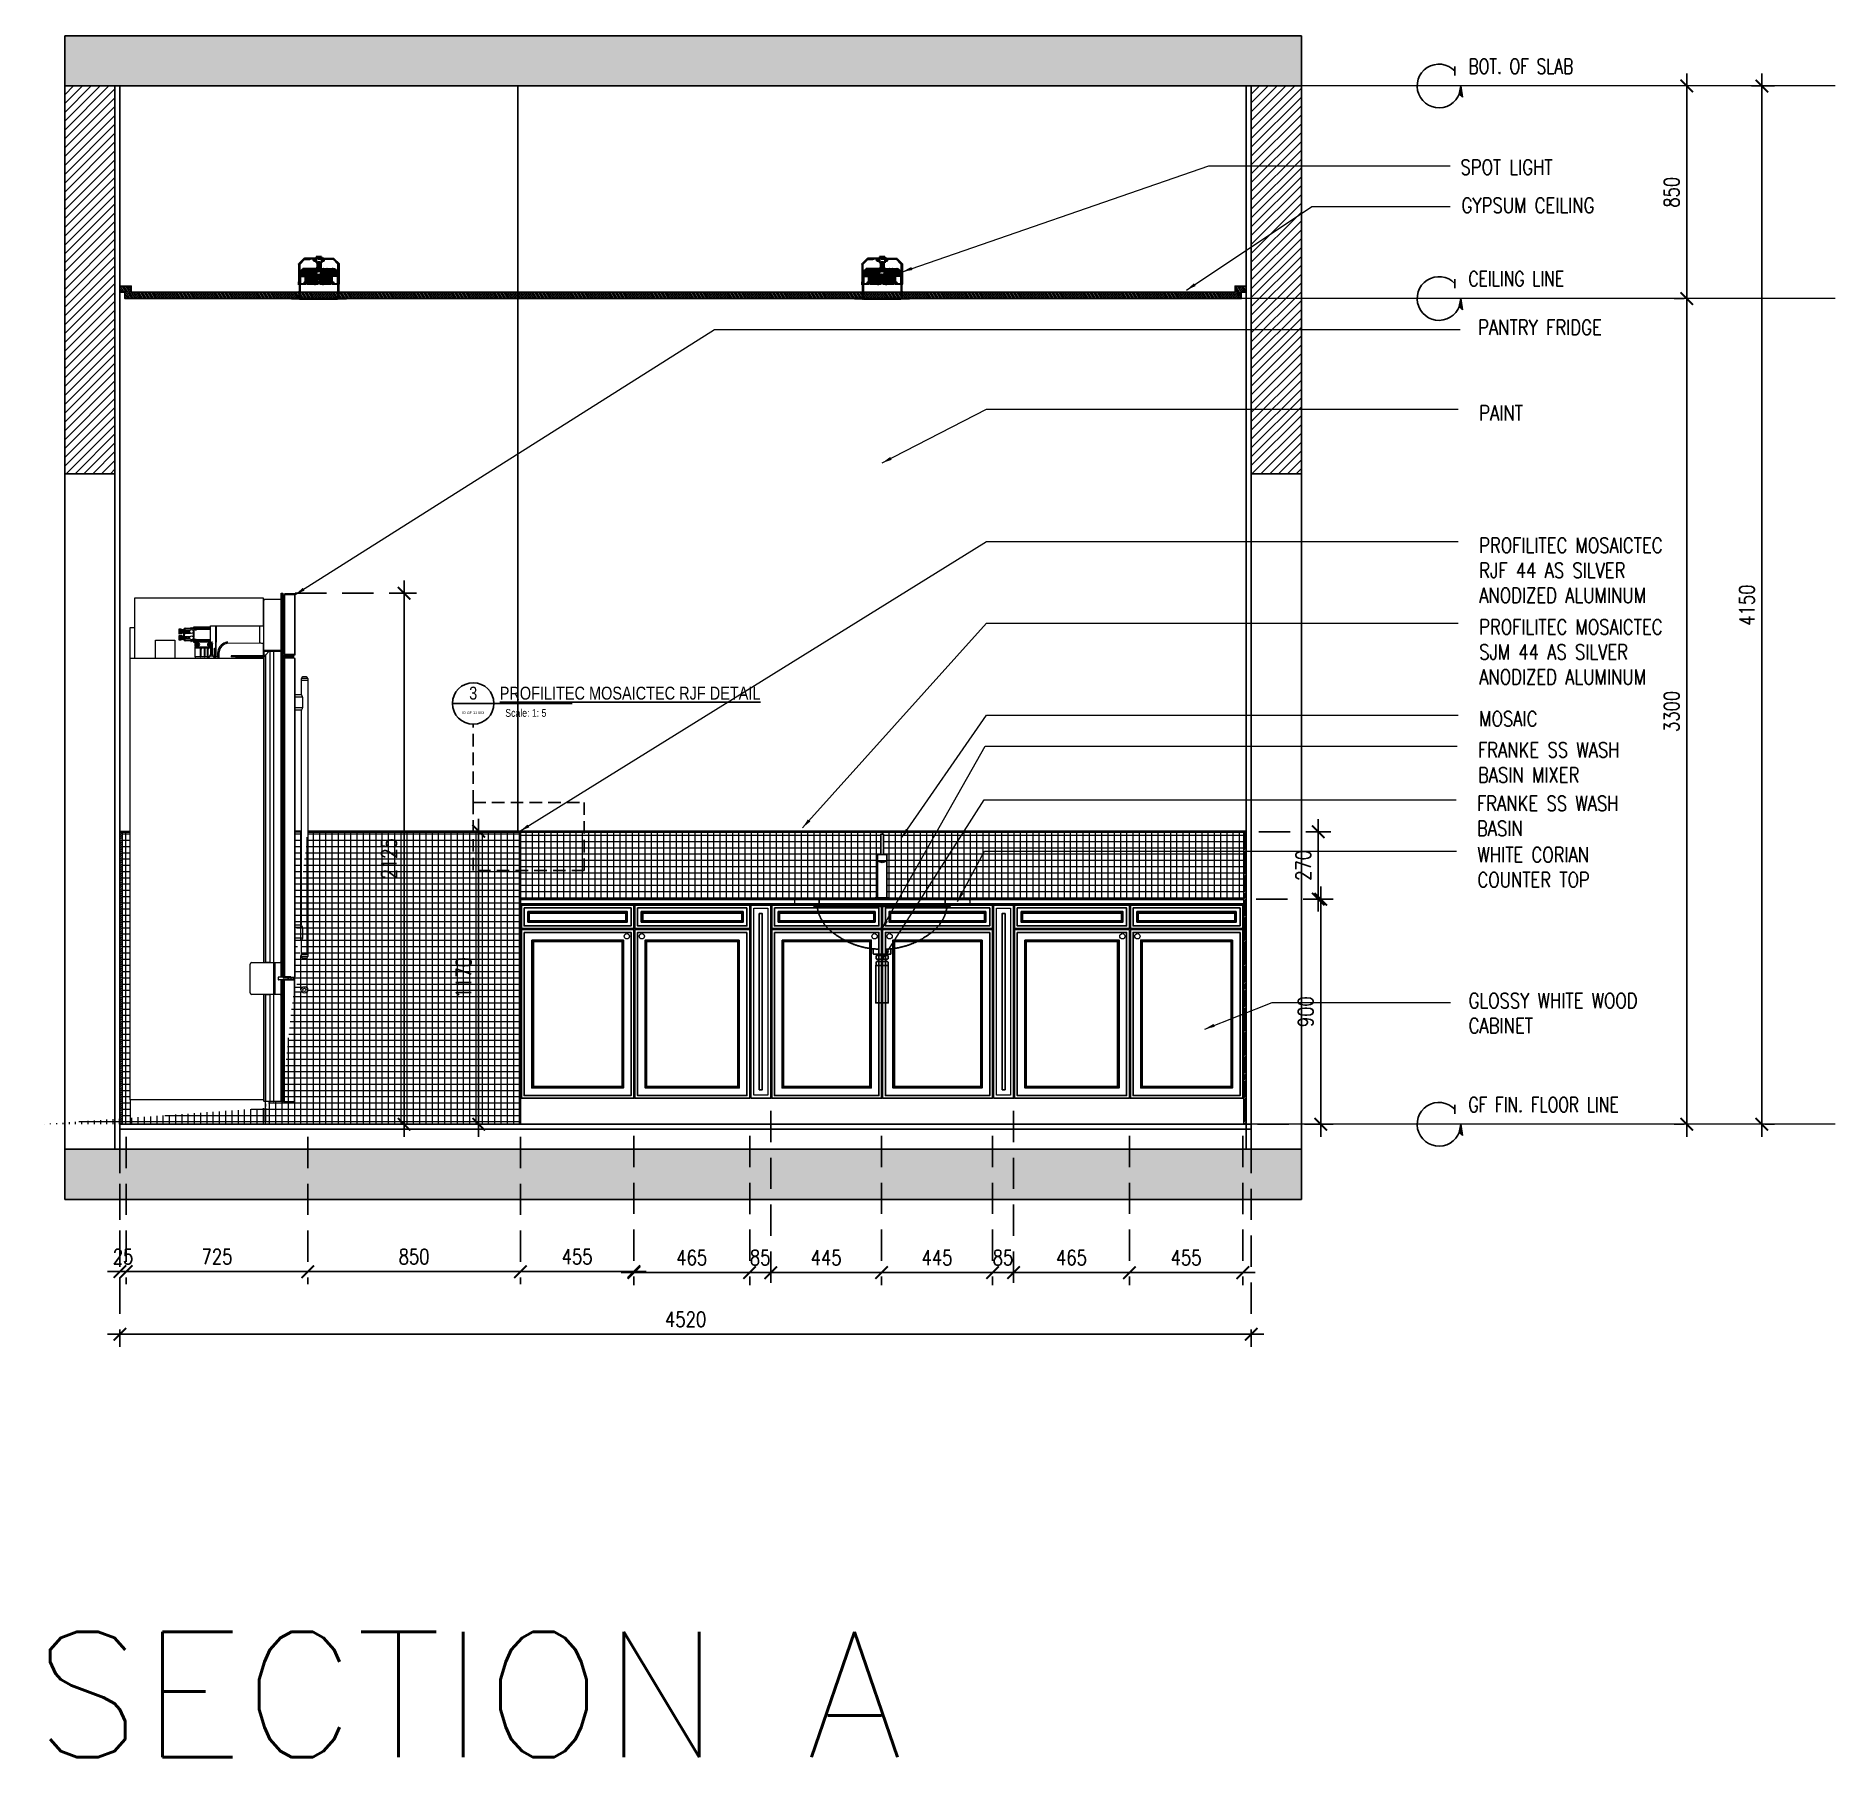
# Model space of a CAD drawing. Header units: inches. Extents: x -12478 to 399182, y -16583 to 525552.
# Drawn here: x 4241 to 11429, y -11590 to -4711 of the extents above; entities that cross this region are included whole.
import ezdxf
from ezdxf.enums import TextEntityAlignment as Align

# ---------------------------------------------------------------- set-up
doc = ezdxf.new("R2010")
doc.units = ezdxf.units.IN
doc.header["$LTSCALE"] = 1000
doc.header["$MEASUREMENT"] = 0
doc.set_wipeout_variables(frame=1)
for name, pattern in [('DASHDOT', [1, 0.5, -0.25, 0, -0.25]), ('DASHED', [0.75, 0.5, -0.25]), ('HIDDEN', [0.375, 0.25, -0.125]), ('HIDDEN2', [0.1875, 0.125, -0.0625])]:
    doc.linetypes.add(name, pattern=pattern)
for name, color, linetype in [('A-DIM', 9, 'Continuous'), ('A-Hidden', 8, 'HIDDEN'), ('A-TEXT', 7, 'Continuous'), ('CQ Grg Gypsum', 41, 'Continuous'), ('CQ Light Elevation', 4, 'Continuous'), ('CQ SPOT DETAILS', 40, 'Continuous'), ('Layer1', 1, 'Continuous'), ('Layer3', 3, 'Continuous'), ('Layer7', 8, 'Continuous'), ('SANITARY WARES', 212, 'Continuous')]:
    doc.layers.add(name, color=color, linetype=linetype)
for name, color, linetype, lineweight in [('CQ Gypsum Hatch', 8, 'Continuous', 20), ('CQ Lighting', 5, 'Continuous', 0), ('CQ Marble', 6, 'Continuous', 0), ('ID-NOTES', 3, 'Continuous', 0), ('Sanitaire', 253, 'Continuous', 0)]:
    doc.layers.add(name, color=color, linetype=linetype, lineweight=lineweight)
doc.styles.add('ARIAL', font='arial.ttf')
doc.styles.add('grid_250', font='romans.shx', dxfattribs={"width": 0.75, "height": 0.75})
doc.styles.add('ID-ROMANS', font='romans.shx', dxfattribs={"width": 0.8})
doc.styles.add('ROMANS', font='romans', dxfattribs={"height": 0.2})
doc.styles.add('ZZ-Dim All', font='romans.shx', dxfattribs={"width": 0.8})
doc.dimstyles.new('DIM 0200', dxfattribs={"dimscale": 200, "dimtxt": 1, "dimasz": 0.8, "dimexe": 0.5, "dimexo": 1, "dimgap": 0.4, "dimtad": 1, "dimdec": 0, "dimrnd": 10, "dimdsep": 46, "dimtxsty": 'ZZ-Dim All', "dimblk1": 'ARCHTICK', "dimblk2": 'ARCHTICK', "dimsah": 1, "dimcen": 1, "dimdle": 0.5, "dimclrd": 256, "dimclre": 256, "dimclrt": 256, "dimadec": 0, "dimazin": 2, "dimtfac": 1, "dimtdec": 0, "dimtix": 1, "dimtmove": 2, "dimatfit": 2, "dimfxl": 1, "dimfxlon": 1, "dimtolj": 1, "dimtzin": 0, "dimlwd": -1, "dimlwe": -1, "dimarcsym": 0})
doc.dimstyles.new('DIM-100', dxfattribs={"dimscale": 50, "dimtxt": 1.25, "dimasz": 1, "dimexe": 1, "dimexo": 1, "dimgap": 0.6, "dimtad": 1, "dimdec": 0, "dimrnd": 5, "dimdsep": 46, "dimtxsty": 'ZZ-Dim All', "dimblk1": 'ARCHTICK', "dimblk2": 'ARCHTICK', "dimsah": 1, "dimcen": 1, "dimdle": 1, "dimclrd": 256, "dimclre": 8, "dimclrt": 256, "dimazin": 2, "dimtfac": 1, "dimtdec": 0, "dimtix": 1, "dimtmove": 2, "dimatfit": 2, "dimfxl": 0.1, "dimtolj": 1, "dimtzin": 0, "dimlwd": -1, "dimlwe": -1, "dimarcsym": 0})
pattern_1 = [(45, (-42555.437, 1316.619), (-17.67767, 17.67767), [])]

msp = doc.modelspace()

# ---------------------------------------------------------------- texts
at = {"layer": 'A-TEXT', "style": 'ROMANS'}
msp.add_text('SECTION A', height=500, dxfattribs=at).set_placement((4233.3, -11589.7, 0))
at = {"layer": 'ID-NOTES', "style": 'grid_250', "width": 0.75}
for s, p in [('BOT. OF SLAB ', (9964.7, -4861.7, -536.9)), ('CEILING LINE', (9964.7, -5711.2, -536.9)), ('GF FIN. FLOOR LINE', (9964.7, -9011.7, -536.9))]:
    msp.add_text(s, height=60, rotation=360, dxfattribs=at).set_placement(p)
at = {"layer": 'ID-NOTES', "char_height": 60, "attachment_point": 1, "style": 'ID-ROMANS'}
for s, insert, width in [('SPOT LIGHT', (9932.7, -5205.1, 0), 771.843), ('GYPSUM CEILING', (9937.1, -5357.6, -375.8), 771.843), ('PANTRY FRIDGE', (10003.3, -5845.6, 0), 771.843), ('MOSAIC', (10007.6, -7409.9, -375.8), 647.663), ('FRANKE SS WASH BASIN MIXER', (10002.6, -7534.1, -375.8), 647.663), ('FRANKE SS WASH BASIN ', (9998.6, -7748.3, -375.8), 647.663), ('WHITE CORIAN COUNTER TOP', (10000.6, -7953.4, -375.8), 647.663), ('GLOSSY WHITE WOOD CABINET', (9965.3, -8536.6, 0), 771.843)]:
    msp.add_mtext(s, dxfattribs=dict(at, insert=insert, width=width))
at = {"layer": 'ID-NOTES', "color": 3, "char_height": 60, "width": 815.203, "attachment_point": 1, "style": 'ID-ROMANS'}
for s, insert in [('\\pxql,t16;{\\C256;PAINT}', (10007.6, -6187.5, -375.8)), ('\\pxql,t16;{\\C256;PROFILITEC MOSAICTEC RJF 44 AS SILVER ANODIZED ALUMINUM}', (10007.6, -6716.6, -375.8)), ('\\pxql,t16;{\\C256;PROFILITEC MOSAICTEC SJM 44 AS SILVER ANODIZED ALUMINUM}', (10007.6, -7042.6, -375.8))]:
    msp.add_mtext(s, dxfattribs=dict(at, insert=insert))

# ---------------------------------------------------------------- blocks, each defined once
blk = doc.blocks.new('_ARCHTICK')
at = {"color": 0, "linetype": 'ByBlock', "const_width": 0.15}
blk.add_lwpolyline([(-0.5, -0.5), (0.5, 0.5)], dxfattribs=at)
blk = doc.blocks.new('*D561')
at = {"layer": 'A-DIM', "transparency": 16777216}
blk.add_line((10836.4, -5710.1), (10836.4, -9110.6), dxfattribs=at)
at = {"layer": 'A-DIM', "color": 8, "linetype": 'HIDDEN2', "transparency": 16777216}
for p, q in [((10826.1, -5760.1), (10786.4, -5760.1)), ((10826.1, -9060.6), (10786.4, -9060.6))]:
    blk.add_line(p, q, dxfattribs=at)
at = {"layer": 'Defpoints', "color": 0, "transparency": 16777216}
for p in [(10876.1, -5760.1, 0), (10836.4, -9060.6), (10876.1, -9060.6, 0)]:
    blk.add_point(p, dxfattribs=at)
at = {"layer": 'A-DIM', "transparency": 16777216, "xscale": 50, "yscale": 50, "zscale": 50}
for p, rotation in [((10836.4, -5760.1), 90), ((10836.4, -9060.6), 270)]:
    blk.add_blockref('_ARCHTICK', p, dxfattribs=dict(at, rotation=rotation))
at = {"layer": 'A-DIM', "color": 3, "transparency": 16777216, "insert": (10776.4, -7410.4), "char_height": 60, "attachment_point": 5, "rotation": 90, "style": 'ZZ-Dim All'}
blk.add_mtext('\\A1;3300', dxfattribs=at)
blk = doc.blocks.new('*D562')
at = {"layer": 'A-DIM', "transparency": 16777216}
blk.add_line((11136.7, -4860.6), (11136.7, -9110.6), dxfattribs=at)
at = {"layer": 'A-DIM', "color": 8, "linetype": 'HIDDEN2', "transparency": 16777216}
for p, q in [((11095.5, -4910.6), (11186.7, -4910.6)), ((11149, -9060.6), (11186.7, -9060.6))]:
    blk.add_line(p, q, dxfattribs=at)
at = {"layer": 'Defpoints', "color": 0, "transparency": 16777216}
for p in [(11045.5, -4910.6, 0), (11099, -9060.6, 0), (11136.7, -9060.6)]:
    blk.add_point(p, dxfattribs=at)
at = {"layer": 'A-DIM', "transparency": 16777216, "xscale": 50, "yscale": 50, "zscale": 50}
for p, rotation in [((11136.7, -4910.6), 90), ((11136.7, -9060.6), 270)]:
    blk.add_blockref('_ARCHTICK', p, dxfattribs=dict(at, rotation=rotation))
at = {"layer": 'A-DIM', "color": 3, "transparency": 16777216, "insert": (11076.7, -6985.6), "char_height": 60, "attachment_point": 5, "rotation": 90, "style": 'ZZ-Dim All'}
blk.add_mtext('\\A1;4150', dxfattribs=at)
blk = doc.blocks.new('*D563')
at = {"layer": 'A-DIM', "transparency": 16777216}
blk.add_line((10836.4, -5810.1), (10836.4, -4860.6), dxfattribs=at)
at = {"layer": 'Defpoints', "color": 0, "transparency": 16777216}
for p in [(10836.4, -4910.6, 0), (10836.4, -4910.6), (10836.4, -5760.1, 0)]:
    blk.add_point(p, dxfattribs=at)
at = {"layer": 'A-DIM', "transparency": 16777216, "xscale": 50, "yscale": 50, "zscale": 50}
for p, rotation in [((10836.4, -4910.6), 90), ((10836.4, -5760.1), 270)]:
    blk.add_blockref('_ARCHTICK', p, dxfattribs=dict(at, rotation=rotation))
at = {"layer": 'A-DIM', "color": 3, "transparency": 16777216, "insert": (10776.4, -5335.4), "char_height": 60, "attachment_point": 5, "rotation": 90, "style": 'ZZ-Dim All'}
blk.add_mtext('\\A1;850', dxfattribs=at)
blk = doc.blocks.new('arrow01')
at = {"layer": 'Layer1'}
blk.add_hatch(color=256, dxfattribs=at).paths.add_polyline_path([(7, -44.7), (0, 0), (-6.2, -32.4)])
at = {"layer": 'Layer1', "elevation": 375.8}
blk.add_lwpolyline([(7, -44.7), (0, 0), (-6.2, -32.4)], close=True, dxfattribs=at)
at = {"layer": 'Layer7'}
blk.add_line((-24, 41.5), (-24, 77.7), dxfattribs=at)
blk.add_arc((-87.3, 0), 87.3, 43.48997, 0, dxfattribs=at)
blk = doc.blocks.new('T.HC0E0.HQ12 side 2')
at = {"layer": 'CQ Lighting', "color": 1, "lineweight": 35}
for p, q in [((441923.4, 518956.3), (441923.4, 518875.9)), ((441943.6, 518977.9), (441924.4, 518958.8)), ((441925.4, 518956.3), (441925.4, 518875.9)), ((441945, 518976.5), (441925.8, 518957.4)), ((441926.4, 518925.7), (441926.4, 518956.3)), ((441926.6, 518956.7), (441945.7, 518975.8)), ((442003.3, 518978.9), (441946, 518978.9)), ((442003.3, 518976.9), (441946, 518976.9)), ((441946, 518975.9), (441966.5, 518975.9)), ((441994.3, 518887.7), (441994.3, 518936.8)), ((442003.3, 518978.9), (442060.6, 518978.9)), ((442003.3, 518976.9), (442060.6, 518976.9)), ((442012.3, 518887.7), (442012.3, 518936.8)), ((442060.6, 518975.9), (442040.1, 518975.9)), ((442080.1, 518956.7), (442060.9, 518975.8)), ((442061.6, 518976.5), (442080.8, 518957.4)), ((442063.1, 518977.9), (442082.2, 518958.8)), ((442080.2, 518925.7), (442080.2, 518956.3)), ((442081.2, 518956.3), (442081.2, 518875.9)), ((442083.2, 518956.3), (442083.2, 518875.9)), ((441925.5, 518877.6), (441925, 518820.2)), ((441950.7, 518877.6), (441928.5, 518877.6)), ((441928.9, 518907.9), (441928.6, 518877.6)), ((441929.3, 518907.9), (441949.4, 518907.9)), ((441933.3, 518931), (441933.3, 518907.9)), ((441933.5, 518931), (441933.5, 518907.9)), ((441933.6, 518907.9), (441933.6, 518931)), ((441934, 518931), (441934, 518907.9)), ((441934.1, 518907.9), (441934.1, 518931)), ((441935, 518931), (441935, 518907.9)), ((441935.1, 518907.9), (441935.1, 518931)), ((441936.4, 518931), (441936.4, 518907.9)), ((441936.6, 518907.9), (441936.6, 518931)), ((441938.3, 518931), (441938.3, 518907.9)), ((441938.5, 518907.9), (441938.5, 518931)), ((441940.1, 518931), (441940.1, 518907.9)), ((441940.3, 518907.9), (441940.3, 518931)), ((441942.1, 518931), (441942.1, 518907.9)), ((441942.4, 518907.9), (441942.4, 518931)), ((441945, 518931), (441945, 518907.9)), ((441945.3, 518907.9), (441945.3, 518931)), ((441948.2, 518931), (441948.2, 518907.9)), ((441948.6, 518907.9), (441948.6, 518931)), ((441950.2, 518877.6), (441950.1, 518907.2)), ((441951.8, 518931), (441951.8, 518907.9)), ((441952.2, 518907.9), (441952.2, 518931)), ((441983.8, 518877.6), (441953.4, 518877.6)), ((441953.8, 518877.6), (441953.9, 518907.2)), ((441954.9, 518907.9), (441955.2, 518877.6)), ((441955.8, 518931), (441955.8, 518883.5)), ((441956.2, 518883.5), (441956.2, 518931)), ((441959.2, 518931), (441959.2, 518883.5)), ((441959.6, 518883.5), (441959.6, 518931)), ((441963.6, 518931), (441963.6, 518883.5)), ((441964.1, 518883.5), (441964.1, 518931)), ((441968.4, 518931), (441968.4, 518883.5)), ((441968.9, 518883.5), (441968.9, 518931)), ((441972.4, 518931), (441972.4, 518883.5)), ((441972.9, 518883.5), (441972.9, 518931)), ((441977.6, 518931), (441977.6, 518883.5)), ((441978.1, 518883.5), (441978.1, 518931)), ((441983, 518931), (441983, 518883.5)), ((441983.5, 518883.5), (441983.5, 518931)), ((441988.6, 518931), (441988.6, 518883.5)), ((441989.1, 518883.5), (441989.1, 518931)), ((442017.6, 518883.5), (442017.6, 518931)), ((442018.1, 518931), (442018.1, 518883.5)), ((442053.3, 518877.6), (442022.8, 518877.6)), ((442023.1, 518883.5), (442023.1, 518931)), ((442023.6, 518931), (442023.6, 518883.5)), ((442028.5, 518883.5), (442028.5, 518931)), ((442029, 518931), (442029, 518883.5)), ((442033.7, 518883.5), (442033.7, 518931)), ((442034.2, 518931), (442034.2, 518883.5)), ((442037.8, 518883.5), (442037.8, 518931)), ((442038.2, 518931), (442038.2, 518883.5)), ((442042.5, 518883.5), (442042.5, 518931)), ((442043, 518931), (442043, 518883.5)), ((442047, 518883.5), (442047, 518931)), ((442047.5, 518931), (442047.5, 518883.5)), ((442050.5, 518883.5), (442050.5, 518931)), ((442050.9, 518931), (442050.9, 518883.5)), ((442051.7, 518907.9), (442051.5, 518877.6)), ((442052.8, 518877.6), (442052.7, 518907.2)), ((442054.4, 518907.9), (442054.4, 518931)), ((442054.8, 518931), (442054.8, 518907.9)), ((442078.2, 518877.6), (442056, 518877.6)), ((442056.4, 518877.6), (442056.5, 518907.2)), ((442077.3, 518907.9), (442057.2, 518907.9)), ((442058.1, 518907.9), (442058.1, 518931)), ((442058.4, 518931), (442058.4, 518907.9)), ((442061.3, 518907.9), (442061.3, 518931)), ((442061.6, 518931), (442061.6, 518907.9)), ((442064.3, 518907.9), (442064.3, 518931)), ((442064.5, 518931), (442064.5, 518907.9)), ((442066.3, 518907.9), (442066.3, 518931)), ((442066.5, 518931), (442066.5, 518907.9)), ((442068.1, 518907.9), (442068.1, 518931)), ((442068.3, 518931), (442068.3, 518907.9)), ((442070, 518907.9), (442070, 518931)), ((442070.2, 518931), (442070.2, 518907.9)), ((442071.5, 518907.9), (442071.5, 518931)), ((442071.6, 518931), (442071.6, 518907.9)), ((442072.5, 518907.9), (442072.5, 518931)), ((442072.6, 518931), (442072.6, 518907.9)), ((442073, 518907.9), (442073, 518931)), ((442073.1, 518931), (442073.1, 518907.9)), ((442073.3, 518931), (442073.3, 518907.9)), ((442077.7, 518907.9), (442078, 518877.6)), ((442081.1, 518877.6), (442081.6, 518820.2)), ((441895.3, 518818.7), (441999.9, 518818.7)), ((441895.3, 518817.7), (441999.9, 518817.7)), ((442078.2, 518816.9), (441928.5, 518816.9)), ((442006.7, 518818.7), (442111.3, 518818.7)), ((442006.7, 518817.7), (442111.3, 518817.7))]:
    blk.add_line(p, q, dxfattribs=at)
at = {"layer": 'CQ Lighting', "color": 1, "lineweight": 13, "ltscale": 0.008334}
for p, q in [((441925.7, 518956.3), (441925.4, 518956.3)), ((441925.8, 518957.4), (441926.1, 518957.1)), ((441945.2, 518976.2), (441945, 518976.5)), ((441946, 518976.9), (441946, 518976.6)), ((441966.5, 518976.9), (441966.5, 518976.6)), ((442040.1, 518976.9), (442040.1, 518976.6)), ((442060.6, 518976.9), (442060.6, 518976.6)), ((442061.4, 518976.2), (442061.6, 518976.5)), ((442080.8, 518957.4), (442080.5, 518957.1)), ((442080.9, 518956.3), (442081.2, 518956.3)), ((441925.4, 518925.7), (441925.7, 518925.7)), ((442081.2, 518925.7), (442080.9, 518925.7))]:
    blk.add_line(p, q, dxfattribs=at)
at = {"layer": 'CQ Lighting', "color": 1, "lineweight": 13, "ltscale": 0.016666}
for p, q in [((441925.7, 518956.3), (441926.4, 518956.3)), ((441966.5, 518975.9), (441966.5, 518976.6)), ((442040.1, 518975.9), (442040.1, 518976.6)), ((442080.9, 518956.3), (442080.2, 518956.3)), ((441926.4, 518925.7), (441925.7, 518925.7)), ((442080.2, 518925.7), (442080.9, 518925.7))]:
    blk.add_line(p, q, dxfattribs=at)
at = {"layer": 'CQ Lighting', "color": 1, "lineweight": 13}
for p, q in [((441925.7, 518956.3), (441925.7, 518925.7)), ((441945.2, 518976.2), (441926.1, 518957.1)), ((441966.5, 518976.6), (441946, 518976.6)), ((442040.1, 518976.6), (442060.6, 518976.6)), ((442061.4, 518976.2), (442080.5, 518957.1)), ((442080.9, 518956.3), (442080.9, 518925.7)), ((441928.5, 518877.6), (441928.5, 518820.2)), ((441929.3, 518907.9), (441929.3, 518877.6)), ((441950.5, 518877.6), (441950.3, 518906.9)), ((441953.5, 518877.6), (441953.7, 518906.9)), ((442053.1, 518877.6), (442052.9, 518906.9)), ((442056.1, 518877.6), (442056.3, 518906.9)), ((442077.3, 518907.9), (442077.3, 518877.6)), ((442078.2, 518877.6), (442078.2, 518820.2)), ((441928.5, 518820.2), (442078.2, 518820.2))]:
    blk.add_line(p, q, dxfattribs=at)
at = {"layer": 'CQ Lighting', "color": 1, "lineweight": 13, "ltscale": 0.016667}
for p, q in [((441926.6, 518956.7), (441926.1, 518957.1)), ((441945.2, 518976.2), (441945.7, 518975.8)), ((441946, 518975.9), (441946, 518976.6)), ((442060.6, 518975.9), (442060.6, 518976.6)), ((442061.4, 518976.2), (442060.9, 518975.8)), ((442080.1, 518956.7), (442080.5, 518957.1))]:
    blk.add_line(p, q, dxfattribs=at)
at = {"layer": 'CQ Lighting', "color": 1, "lineweight": 35, "ltscale": 0.135354}
for p, q in [((441937.7, 518936.2), (441933.9, 518932.4)), ((442068.9, 518936.2), (442072.7, 518932.4))]:
    blk.add_line(p, q, dxfattribs=at)
at = {"layer": 'CQ Lighting', "color": 1, "lineweight": 35, "ltscale": 0.135098}
for p, q in [((441937.9, 518936.2), (441934.1, 518932.4)), ((441938, 518936.2), (441934.1, 518932.4)), ((442068.6, 518936.2), (442072.5, 518932.4)), ((442068.7, 518936.2), (442072.5, 518932.4))]:
    blk.add_line(p, q, dxfattribs=at)
at = {"layer": 'CQ Lighting', "color": 1, "lineweight": 35, "ltscale": 0.134525}
for p, q in [((441938.4, 518936.2), (441934.6, 518932.4)), ((441938.5, 518936.2), (441934.7, 518932.4)), ((442068.2, 518936.2), (442071.9, 518932.4)), ((442068.2, 518936.2), (442072, 518932.4))]:
    blk.add_line(p, q, dxfattribs=at)
at = {"layer": 'CQ Lighting', "color": 1, "lineweight": 35, "ltscale": 0.133359}
for p, q in [((441939.3, 518936.2), (441935.6, 518932.4)), ((442067.3, 518936.2), (442071, 518932.4))]:
    blk.add_line(p, q, dxfattribs=at)
at = {"layer": 'CQ Lighting', "color": 1, "lineweight": 35, "ltscale": 0.13336}
for p, q in [((441939.4, 518936.2), (441935.7, 518932.4)), ((442067.2, 518936.2), (442070.9, 518932.4))]:
    blk.add_line(p, q, dxfattribs=at)
at = {"layer": 'CQ Lighting', "color": 1, "lineweight": 35, "ltscale": 0.13172}
for p, q in [((441940.6, 518936.2), (441937, 518932.4)), ((441940.8, 518936.2), (441937.2, 518932.4)), ((442065.8, 518936.2), (442069.5, 518932.4)), ((442066, 518936.2), (442069.6, 518932.4))]:
    blk.add_line(p, q, dxfattribs=at)
at = {"layer": 'CQ Lighting', "color": 1, "lineweight": 13, "ltscale": 0.001089}
for p, q in [((441937.9, 518936.2), (441938, 518936.2)), ((442068.7, 518936.2), (442068.6, 518936.2)), ((441933.5, 518931), (441933.6, 518931)), ((441934.1, 518932.4), (441934.1, 518932.4)), ((442072.5, 518932.4), (442072.5, 518932.4)), ((442073.1, 518931), (442073, 518931))]:
    blk.add_line(p, q, dxfattribs=at)
at = {"layer": 'CQ Lighting', "color": 1, "lineweight": 13, "ltscale": 0.001956}
for p, q in [((441938.4, 518936.2), (441938.5, 518936.2)), ((442068.2, 518936.2), (442068.2, 518936.2)), ((441934, 518931), (441934.1, 518931)), ((441934.6, 518932.4), (441934.7, 518932.4)), ((442072, 518932.4), (442071.9, 518932.4)), ((442072.6, 518931), (442072.5, 518931))]:
    blk.add_line(p, q, dxfattribs=at)
at = {"layer": 'CQ Lighting', "color": 1, "lineweight": 35, "ltscale": 0.129636}
for p, q in [((441942.3, 518936.2), (441938.8, 518932.4)), ((441942.5, 518936.2), (441939, 518932.4)), ((442064.1, 518936.2), (442067.6, 518932.4)), ((442064.3, 518936.2), (442067.8, 518932.4))]:
    blk.add_line(p, q, dxfattribs=at)
at = {"layer": 'CQ Lighting', "color": 1, "lineweight": 35, "ltscale": 0.004884}
blk.add_line((441939.3, 518936.8), (441939.1, 518936.8), dxfattribs=at)
at = {"layer": 'CQ Lighting', "color": 1, "lineweight": 35, "ltscale": 0.001089}
for p, q in [((441939.3, 518936.8), (441939.4, 518936.8)), ((442067.3, 518936.8), (442067.2, 518936.8))]:
    blk.add_line(p, q, dxfattribs=at)
at = {"layer": 'CQ Lighting', "color": 1, "lineweight": 13, "ltscale": 0.003024}
for p, q in [((441939.3, 518936.2), (441939.4, 518936.2)), ((442067.3, 518936.2), (442067.2, 518936.2)), ((441935, 518931), (441935.1, 518931)), ((442071.6, 518931), (442071.5, 518931))]:
    blk.add_line(p, q, dxfattribs=at)
at = {"layer": 'CQ Lighting', "color": 1, "lineweight": 35, "ltscale": 0.009959}
for p, q in [((441939.8, 518936.8), (441939.4, 518936.8)), ((442066.8, 518936.8), (442067.2, 518936.8))]:
    blk.add_line(p, q, dxfattribs=at)
at = {"layer": 'CQ Lighting', "color": 1, "lineweight": 35, "ltscale": 0.001956}
for p, q in [((441939.8, 518936.8), (441939.8, 518936.8)), ((442066.8, 518936.8), (442066.8, 518936.8))]:
    blk.add_line(p, q, dxfattribs=at)
at = {"layer": 'CQ Lighting', "color": 1, "lineweight": 35, "ltscale": 0.020502}
for p, q in [((441940.7, 518936.8), (441939.8, 518936.8)), ((442065.9, 518936.8), (442066.8, 518936.8))]:
    blk.add_line(p, q, dxfattribs=at)
at = {"layer": 'CQ Lighting', "color": 1, "lineweight": 35, "ltscale": 0.12768}
for p, q in [((441944, 518936.2), (441940.6, 518932.4)), ((441944.2, 518936.2), (441940.8, 518932.4)), ((442062.4, 518936.2), (442065.8, 518932.4)), ((442062.7, 518936.2), (442066, 518932.4))]:
    blk.add_line(p, q, dxfattribs=at)
at = {"layer": 'CQ Lighting', "color": 1, "lineweight": 13, "ltscale": 0.00407}
for p, q in [((441940.6, 518936.2), (441940.8, 518936.2)), ((442066, 518936.2), (442065.8, 518936.2)), ((441936.4, 518931), (441936.6, 518931)), ((441937, 518932.4), (441937.2, 518932.4)), ((442069.6, 518932.4), (442069.5, 518932.4)), ((442070.2, 518931), (442070, 518931))]:
    blk.add_line(p, q, dxfattribs=at)
at = {"layer": 'CQ Lighting', "color": 1, "lineweight": 35, "ltscale": 0.003023}
for p, q in [((441940.7, 518936.8), (441940.8, 518936.8)), ((442065.9, 518936.8), (442065.8, 518936.8))]:
    blk.add_line(p, q, dxfattribs=at)
at = {"layer": 'CQ Lighting', "color": 1, "lineweight": 35, "ltscale": 0.029071}
for p, q in [((441942, 518936.8), (441940.8, 518936.8)), ((442064.7, 518936.8), (442065.8, 518936.8))]:
    blk.add_line(p, q, dxfattribs=at)
at = {"layer": 'CQ Lighting', "color": 1, "lineweight": 35, "ltscale": 0.00407}
for p, q in [((441942, 518936.8), (441942.1, 518936.8)), ((442064.7, 518936.8), (442064.5, 518936.8))]:
    blk.add_line(p, q, dxfattribs=at)
at = {"layer": 'CQ Lighting', "color": 1, "lineweight": 35, "ltscale": 0.037387}
for p, q in [((441943.6, 518936.8), (441942.1, 518936.8)), ((442063, 518936.8), (442064.5, 518936.8))]:
    blk.add_line(p, q, dxfattribs=at)
at = {"layer": 'CQ Lighting', "color": 1, "lineweight": 13, "ltscale": 0.005084}
for p, q in [((441942.3, 518936.2), (441942.5, 518936.2)), ((442064.3, 518936.2), (442064.1, 518936.2)), ((441938.3, 518931), (441938.5, 518931)), ((441938.8, 518932.4), (441939, 518932.4)), ((442067.8, 518932.4), (442067.6, 518932.4)), ((442068.3, 518931), (442068.1, 518931))]:
    blk.add_line(p, q, dxfattribs=at)
at = {"layer": 'CQ Lighting', "color": 1, "lineweight": 35, "ltscale": 0.125494}
for p, q in [((441945.8, 518936.2), (441942.6, 518932.4)), ((441946.1, 518936.2), (441942.9, 518932.4)), ((442060.5, 518936.2), (442063.8, 518932.4)), ((442060.8, 518936.2), (442064, 518932.4))]:
    blk.add_line(p, q, dxfattribs=at)
at = {"layer": 'CQ Lighting', "color": 1, "lineweight": 35, "ltscale": 0.005084}
for p, q in [((441943.6, 518936.8), (441943.8, 518936.8)), ((442063, 518936.8), (442062.8, 518936.8))]:
    blk.add_line(p, q, dxfattribs=at)
at = {"layer": 'CQ Lighting', "color": 1, "lineweight": 35, "ltscale": 0.034724}
for p, q in [((441945.2, 518936.8), (441943.8, 518936.8)), ((442061.4, 518936.8), (442062.8, 518936.8))]:
    blk.add_line(p, q, dxfattribs=at)
at = {"layer": 'CQ Lighting', "color": 1, "lineweight": 13, "ltscale": 0.005869}
for p, q in [((441944, 518936.2), (441944.2, 518936.2)), ((442062.7, 518936.2), (442062.4, 518936.2)), ((441940.1, 518931), (441940.3, 518931)), ((441940.6, 518932.4), (441940.8, 518932.4)), ((442066, 518932.4), (442065.8, 518932.4)), ((442066.5, 518931), (442066.3, 518931))]:
    blk.add_line(p, q, dxfattribs=at)
at = {"layer": 'CQ Lighting', "color": 1, "lineweight": 35, "ltscale": 0.005869}
for p, q in [((441945.2, 518936.8), (441945.4, 518936.8)), ((442061.4, 518936.8), (442061.2, 518936.8)), ((442051.2, 518877.7), (442051.5, 518877.7))]:
    blk.add_line(p, q, dxfattribs=at)
at = {"layer": 'CQ Lighting', "color": 1, "lineweight": 35, "ltscale": 0.039717}
for p, q in [((441947, 518936.8), (441945.4, 518936.8)), ((442059.6, 518936.8), (442061.2, 518936.8))]:
    blk.add_line(p, q, dxfattribs=at)
at = {"layer": 'CQ Lighting', "color": 1, "lineweight": 35, "ltscale": 0.122489}
for p, q in [((441948.5, 518936.2), (441945.4, 518932.4)), ((441948.8, 518936.2), (441945.7, 518932.4)), ((442057.8, 518936.2), (442060.9, 518932.4)), ((442058.1, 518936.2), (442061.2, 518932.4))]:
    blk.add_line(p, q, dxfattribs=at)
at = {"layer": 'CQ Lighting', "color": 1, "lineweight": 13, "ltscale": 0.006624}
for p, q in [((441945.8, 518936.2), (441946.1, 518936.2)), ((442060.8, 518936.2), (442060.5, 518936.2)), ((441942.1, 518931), (441942.4, 518931)), ((441942.6, 518932.4), (441942.9, 518932.4)), ((442064, 518932.4), (442063.8, 518932.4)), ((442064.5, 518931), (442064.3, 518931))]:
    blk.add_line(p, q, dxfattribs=at)
at = {"layer": 'CQ Lighting', "color": 1, "lineweight": 35, "ltscale": 0.006624}
for p, q in [((441947, 518936.8), (441947.3, 518936.8)), ((442059.6, 518936.8), (442059.3, 518936.8))]:
    blk.add_line(p, q, dxfattribs=at)
at = {"layer": 'CQ Lighting', "color": 1, "lineweight": 35, "ltscale": 0.058122}
for p, q in [((441949.6, 518936.8), (441947.3, 518936.8)), ((442057, 518936.8), (442059.3, 518936.8))]:
    blk.add_line(p, q, dxfattribs=at)
at = {"layer": 'CQ Lighting', "color": 1, "lineweight": 13, "ltscale": 0.007523}
for p, q in [((441948.5, 518936.2), (441948.8, 518936.2)), ((442058.1, 518936.2), (442057.8, 518936.2)), ((441945, 518931), (441945.3, 518931)), ((441945.4, 518932.4), (441945.7, 518932.4)), ((442061.2, 518932.4), (442060.9, 518932.4)), ((442061.6, 518931), (442061.3, 518931))]:
    blk.add_line(p, q, dxfattribs=at)
at = {"layer": 'CQ Lighting', "color": 1, "lineweight": 35, "ltscale": 0.119246}
for p, q in [((441951.5, 518936.2), (441948.7, 518932.4)), ((441951.8, 518936.2), (441949, 518932.4)), ((442054.8, 518936.2), (442057.6, 518932.4)), ((442055.1, 518936.2), (442058, 518932.4))]:
    blk.add_line(p, q, dxfattribs=at)
at = {"layer": 'CQ Lighting', "color": 1, "lineweight": 35, "ltscale": 0.007523}
for p, q in [((441949.6, 518936.8), (441949.9, 518936.8)), ((442057, 518936.8), (442056.7, 518936.8))]:
    blk.add_line(p, q, dxfattribs=at)
at = {"layer": 'CQ Lighting', "color": 1, "lineweight": 35, "ltscale": 0.065599}
for p, q in [((441952.5, 518936.8), (441949.9, 518936.8)), ((442054.1, 518936.8), (442056.7, 518936.8))]:
    blk.add_line(p, q, dxfattribs=at)
at = {"layer": 'CQ Lighting', "color": 1, "lineweight": 13, "ltscale": 0.008365}
for p, q in [((441951.5, 518936.2), (441951.8, 518936.2)), ((442055.1, 518936.2), (442054.8, 518936.2)), ((441948.7, 518932.4), (441949, 518932.4)), ((442058, 518932.4), (442057.6, 518932.4))]:
    blk.add_line(p, q, dxfattribs=at)
at = {"layer": 'CQ Lighting', "color": 1, "lineweight": 35, "ltscale": 0.11585}
for p, q in [((441954.8, 518936.2), (441952.2, 518932.4)), ((442051.8, 518936.2), (442054.4, 518932.4))]:
    blk.add_line(p, q, dxfattribs=at)
at = {"layer": 'CQ Lighting', "color": 1, "lineweight": 35, "ltscale": 0.008363}
for p, q in [((441952.6, 518936.8), (441952.9, 518936.8)), ((442054.1, 518936.8), (442053.7, 518936.8))]:
    blk.add_line(p, q, dxfattribs=at)
at = {"layer": 'CQ Lighting', "color": 1, "lineweight": 35, "ltscale": 0.115851}
for p, q in [((441955.2, 518936.2), (441952.6, 518932.4)), ((442051.4, 518936.2), (442054, 518932.4))]:
    blk.add_line(p, q, dxfattribs=at)
at = {"layer": 'CQ Lighting', "color": 1, "lineweight": 35, "ltscale": 0.072729}
for p, q in [((441955.8, 518936.8), (441952.9, 518936.8)), ((442050.8, 518936.8), (442053.7, 518936.8))]:
    blk.add_line(p, q, dxfattribs=at)
at = {"layer": 'CQ Lighting', "color": 1, "lineweight": 13, "ltscale": 0.009143}
for p, q in [((441954.8, 518936.2), (441955.2, 518936.2)), ((442051.8, 518936.2), (442051.4, 518936.2))]:
    blk.add_line(p, q, dxfattribs=at)
at = {"layer": 'CQ Lighting', "color": 1, "lineweight": 35, "ltscale": 0.009142}
for p, q in [((441955.8, 518936.8), (441956.2, 518936.8)), ((442050.8, 518936.8), (442050.4, 518936.8)), ((441956.2, 518877.7), (441955.8, 518877.7)), ((442050.4, 518877.7), (442050.8, 518877.7))]:
    blk.add_line(p, q, dxfattribs=at)
at = {"layer": 'CQ Lighting', "color": 1, "lineweight": 35, "ltscale": 0.112395}
for p, q in [((441958.5, 518936.2), (441956.1, 518932.4)), ((442048.1, 518936.2), (442050.5, 518932.4)), ((441958.5, 518878.3), (441956.1, 518882.1)), ((442048.1, 518878.3), (442050.5, 518882.1))]:
    blk.add_line(p, q, dxfattribs=at)
at = {"layer": 'CQ Lighting', "color": 1, "lineweight": 35, "ltscale": 0.079536}
for p, q in [((441959.3, 518936.8), (441956.2, 518936.8)), ((442047.3, 518936.8), (442050.4, 518936.8))]:
    blk.add_line(p, q, dxfattribs=at)
at = {"layer": 'CQ Lighting', "color": 1, "lineweight": 35, "ltscale": 0.112396}
for p, q in [((441958.9, 518936.2), (441956.5, 518932.4)), ((442047.7, 518936.2), (442050.1, 518932.4)), ((441958.9, 518878.3), (441956.5, 518882.1)), ((442047.7, 518878.3), (442050.1, 518882.1))]:
    blk.add_line(p, q, dxfattribs=at)
at = {"layer": 'CQ Lighting', "color": 1, "lineweight": 13, "ltscale": 0.009851}
for p, q in [((441958.5, 518936.2), (441958.9, 518936.2)), ((442048.1, 518936.2), (442047.7, 518936.2)), ((441955.8, 518931), (441956.2, 518931)), ((441956.2, 518883.5), (441955.8, 518883.5)), ((441958.9, 518878.3), (441958.5, 518878.3)), ((442047.7, 518878.3), (442048.1, 518878.3)), ((442050.9, 518931), (442050.5, 518931)), ((442050.5, 518883.5), (442050.9, 518883.5))]:
    blk.add_line(p, q, dxfattribs=at)
at = {"layer": 'CQ Lighting', "color": 1, "lineweight": 35, "ltscale": 0.009851}
for p, q in [((441959.3, 518936.8), (441959.7, 518936.8)), ((442047.3, 518936.8), (442046.9, 518936.8)), ((441959.7, 518877.7), (441959.3, 518877.7)), ((442046.9, 518877.7), (442047.3, 518877.7))]:
    blk.add_line(p, q, dxfattribs=at)
at = {"layer": 'CQ Lighting', "color": 1, "lineweight": 35, "ltscale": 0.109659}
for p, q in [((441961.6, 518936.2), (441959.5, 518932.4)), ((442045, 518936.2), (442047.1, 518932.4)), ((441961.6, 518878.3), (441959.5, 518882.1)), ((442045, 518878.3), (442047.1, 518882.1))]:
    blk.add_line(p, q, dxfattribs=at)
at = {"layer": 'CQ Lighting', "color": 1, "lineweight": 35, "ltscale": 0.066806}
for p, q in [((441962.4, 518936.8), (441959.7, 518936.8)), ((442044.2, 518936.8), (442046.9, 518936.8))]:
    blk.add_line(p, q, dxfattribs=at)
at = {"layer": 'CQ Lighting', "color": 1, "lineweight": 35, "ltscale": 0.109658}
for p, q in [((441962, 518936.2), (441959.9, 518932.4)), ((442044.6, 518936.2), (442046.7, 518932.4)), ((441962, 518878.3), (441959.9, 518882.1)), ((442044.6, 518878.3), (442046.7, 518882.1))]:
    blk.add_line(p, q, dxfattribs=at)
at = {"layer": 'CQ Lighting', "color": 1, "lineweight": 13, "ltscale": 0.010362}
for p, q in [((441961.6, 518936.2), (441962, 518936.2)), ((442045, 518936.2), (442044.6, 518936.2)), ((441962, 518878.3), (441961.6, 518878.3)), ((442044.6, 518878.3), (442045, 518878.3))]:
    blk.add_line(p, q, dxfattribs=at)
at = {"layer": 'CQ Lighting', "color": 1, "lineweight": 35, "ltscale": 0.010362}
for p, q in [((441962.4, 518936.8), (441962.8, 518936.8)), ((442044.2, 518936.8), (442043.8, 518936.8)), ((441962.8, 518877.7), (441962.4, 518877.7)), ((442043.8, 518877.7), (442044.2, 518877.7))]:
    blk.add_line(p, q, dxfattribs=at)
at = {"layer": 'CQ Lighting', "color": 1, "lineweight": 35, "ltscale": 0.090892}
blk.add_line((441966.5, 518936.8), (441962.8, 518936.8), dxfattribs=at)
at = {"layer": 'CQ Lighting', "color": 1, "lineweight": 35, "ltscale": 0.106366}
for p, q in [((441965.8, 518936.2), (441963.9, 518932.4)), ((441966.2, 518936.2), (441964.4, 518932.4)), ((442040.4, 518936.2), (442042.2, 518932.4)), ((442040.8, 518936.2), (442042.7, 518932.4)), ((441965.8, 518878.3), (441963.9, 518882.1)), ((441966.2, 518878.3), (441964.4, 518882.1)), ((442040.4, 518878.3), (442042.2, 518882.1)), ((442040.8, 518878.3), (442042.7, 518882.1))]:
    blk.add_line(p, q, dxfattribs=at)
at = {"layer": 'CQ Lighting', "color": 1, "lineweight": 13, "ltscale": 0.010933}
for p, q in [((441965.8, 518936.2), (441966.2, 518936.2)), ((442040.8, 518936.2), (442040.4, 518936.2)), ((441963.6, 518931), (441964.1, 518931)), ((441964.1, 518883.5), (441963.6, 518883.5)), ((441963.9, 518932.4), (441964.4, 518932.4)), ((441964.4, 518882.1), (441963.9, 518882.1)), ((441966.2, 518878.3), (441965.8, 518878.3)), ((442040.4, 518878.3), (442040.8, 518878.3)), ((442042.7, 518932.4), (442042.2, 518932.4)), ((442042.2, 518882.1), (442042.7, 518882.1)), ((442043, 518931), (442042.5, 518931)), ((442042.5, 518883.5), (442043, 518883.5))]:
    blk.add_line(p, q, dxfattribs=at)
at = {"layer": 'CQ Lighting', "color": 1, "lineweight": 13, "ltscale": 0.055276}
for p, q in [((441966.5, 518976.6), (441968.7, 518976.6)), ((442040.1, 518976.6), (442037.9, 518976.6))]:
    blk.add_line(p, q, dxfattribs=at)
at = {"layer": 'CQ Lighting', "color": 1, "lineweight": 35, "ltscale": 0.010933}
for p, q in [((441966.5, 518936.8), (441966.9, 518936.8)), ((442040.1, 518936.8), (442039.7, 518936.8)), ((441966.9, 518877.7), (441966.5, 518877.7)), ((442039.7, 518877.7), (442040.1, 518877.7))]:
    blk.add_line(p, q, dxfattribs=at)
at = {"layer": 'CQ Lighting', "color": 1, "lineweight": 35, "ltscale": 0.096559}
for p, q in [((441970.8, 518936.8), (441966.9, 518936.8)), ((442035.8, 518936.8), (442039.7, 518936.8))]:
    blk.add_line(p, q, dxfattribs=at)
at = {"layer": 'CQ Lighting', "color": 1, "lineweight": 35, "ltscale": 0.103325}
for p, q in [((441970.2, 518936.2), (441968.6, 518932.4)), ((441970.6, 518936.2), (441969.1, 518932.4)), ((442036, 518936.2), (442037.5, 518932.4)), ((442036.4, 518936.2), (442038, 518932.4)), ((441970.2, 518878.3), (441968.6, 518882.1)), ((441970.6, 518878.3), (441969.1, 518882.1)), ((442036, 518878.3), (442037.5, 518882.1)), ((442036.4, 518878.3), (442038, 518882.1))]:
    blk.add_line(p, q, dxfattribs=at)
at = {"layer": 'CQ Lighting', "color": 1, "lineweight": 13, "ltscale": 0.01142}
for p, q in [((441970.2, 518936.2), (441970.6, 518936.2)), ((442036.4, 518936.2), (442036, 518936.2)), ((441968.4, 518931), (441968.9, 518931)), ((441968.9, 518883.5), (441968.4, 518883.5)), ((441968.6, 518932.4), (441969.1, 518932.4)), ((441969.1, 518882.1), (441968.6, 518882.1)), ((441970.6, 518878.3), (441970.2, 518878.3)), ((442036, 518878.3), (442036.4, 518878.3)), ((442038, 518932.4), (442037.5, 518932.4)), ((442037.5, 518882.1), (442038, 518882.1)), ((442038.2, 518931), (442037.8, 518931)), ((442037.8, 518883.5), (442038.2, 518883.5))]:
    blk.add_line(p, q, dxfattribs=at)
at = {"layer": 'CQ Lighting', "color": 1, "lineweight": 35, "ltscale": 0.01142}
for p, q in [((441970.8, 518936.8), (441971.2, 518936.8)), ((442035.8, 518936.8), (442035.4, 518936.8)), ((441971.2, 518877.7), (441970.8, 518877.7)), ((442035.4, 518877.7), (442035.8, 518877.7))]:
    blk.add_line(p, q, dxfattribs=at)
at = {"layer": 'CQ Lighting', "color": 1, "lineweight": 35, "ltscale": 0.07982}
for p, q in [((441974.4, 518936.8), (441971.2, 518936.8)), ((442032.2, 518936.8), (442035.4, 518936.8))]:
    blk.add_line(p, q, dxfattribs=at)
at = {"layer": 'CQ Lighting', "color": 1, "lineweight": 35, "ltscale": 0.101154}
for p, q in [((441973.9, 518936.2), (441972.6, 518932.4)), ((441974.4, 518936.2), (441973.1, 518932.4)), ((442032.2, 518936.2), (442033.5, 518932.4)), ((442032.7, 518936.2), (442034, 518932.4)), ((441973.9, 518878.3), (441972.6, 518882.1)), ((441974.4, 518878.3), (441973.1, 518882.1)), ((442032.2, 518878.3), (442033.5, 518882.1)), ((442032.7, 518878.3), (442034, 518882.1))]:
    blk.add_line(p, q, dxfattribs=at)
at = {"layer": 'CQ Lighting', "color": 1, "lineweight": 13, "ltscale": 0.011746}
for p, q in [((441973.9, 518936.2), (441974.4, 518936.2)), ((442032.7, 518936.2), (442032.2, 518936.2)), ((441972.4, 518931), (441972.9, 518931)), ((441972.9, 518883.5), (441972.4, 518883.5)), ((441972.6, 518932.4), (441973.1, 518932.4)), ((441973.1, 518882.1), (441972.6, 518882.1)), ((441974.4, 518878.3), (441973.9, 518878.3)), ((442032.2, 518878.3), (442032.7, 518878.3)), ((442034, 518932.4), (442033.5, 518932.4)), ((442033.5, 518882.1), (442034, 518882.1)), ((442034.2, 518931), (442033.7, 518931)), ((442033.7, 518883.5), (442034.2, 518883.5))]:
    blk.add_line(p, q, dxfattribs=at)
at = {"layer": 'CQ Lighting', "color": 1, "lineweight": 35, "ltscale": 0.011746}
for p, q in [((441974.4, 518936.8), (441974.9, 518936.8)), ((442032.2, 518936.8), (442031.7, 518936.8)), ((441974.9, 518877.7), (441974.4, 518877.7)), ((442031.7, 518877.7), (442032.2, 518877.7))]:
    blk.add_line(p, q, dxfattribs=at)
at = {"layer": 'CQ Lighting', "color": 1, "lineweight": 35, "ltscale": 0.084164}
for p, q in [((441978.3, 518936.8), (441974.9, 518936.8)), ((442028.4, 518936.8), (442031.7, 518936.8))]:
    blk.add_line(p, q, dxfattribs=at)
at = {"layer": 'CQ Lighting', "color": 1, "lineweight": 35, "ltscale": 0.098864}
for p, q in [((441978.8, 518936.2), (441977.8, 518932.4)), ((441979.2, 518936.2), (441978.2, 518932.4)), ((442027.4, 518936.2), (442028.4, 518932.4)), ((442027.9, 518936.2), (442028.9, 518932.4)), ((441978.8, 518878.3), (441977.8, 518882.1)), ((441979.2, 518878.3), (441978.2, 518882.1)), ((442027.4, 518878.3), (442028.4, 518882.1)), ((442027.9, 518878.3), (442028.9, 518882.1))]:
    blk.add_line(p, q, dxfattribs=at)
at = {"layer": 'CQ Lighting', "color": 1, "lineweight": 35, "ltscale": 0.021606}
for p, q in [((441979.1, 518936.8), (441978.3, 518936.8)), ((442027.5, 518936.8), (442028.4, 518936.8))]:
    blk.add_line(p, q, dxfattribs=at)
at = {"layer": 'CQ Lighting', "color": 1, "lineweight": 35, "ltscale": 0.000658}
blk.add_line((441978.7, 518936.2), (441978.7, 518936.2), dxfattribs=at)
at = {"layer": 'CQ Lighting', "color": 1, "lineweight": 13, "ltscale": 0.012074}
for p, q in [((441978.8, 518936.2), (441979.2, 518936.2)), ((442027.9, 518936.2), (442027.4, 518936.2)), ((441977.6, 518931), (441978.1, 518931)), ((441978.1, 518883.5), (441977.6, 518883.5)), ((441977.8, 518932.4), (441978.2, 518932.4)), ((441978.2, 518882.1), (441977.8, 518882.1)), ((441979.2, 518878.3), (441978.8, 518878.3)), ((441983.4, 518935.8), (441982.9, 518935.8)), ((442023.2, 518935.8), (442023.7, 518935.8)), ((442027.4, 518878.3), (442027.9, 518878.3)), ((442028.9, 518932.4), (442028.4, 518932.4)), ((442028.4, 518882.1), (442028.9, 518882.1)), ((442029, 518931), (442028.5, 518931)), ((442028.5, 518883.5), (442029, 518883.5))]:
    blk.add_line(p, q, dxfattribs=at)
at = {"layer": 'CQ Lighting', "color": 1, "lineweight": 35, "ltscale": 0.012074}
for p, q in [((441979.1, 518936.8), (441979.6, 518936.8)), ((441983.7, 518936.8), (441983.2, 518936.8)), ((442023, 518936.8), (442023.4, 518936.8)), ((442027.5, 518936.8), (442027, 518936.8)), ((441979.6, 518877.7), (441979.1, 518877.7)), ((442027, 518877.7), (442027.5, 518877.7))]:
    blk.add_line(p, q, dxfattribs=at)
at = {"layer": 'CQ Lighting', "color": 1, "lineweight": 35, "ltscale": 0.06369}
for p, q in [((441982.1, 518936.8), (441979.6, 518936.8)), ((442024.5, 518936.8), (442027, 518936.8))]:
    blk.add_line(p, q, dxfattribs=at)
at = {"layer": 'CQ Lighting', "color": 1, "lineweight": 35, "ltscale": 0.009338}
for p, q in [((441982.4, 518976.9), (441982.1, 518976.9)), ((441982.4, 518971.9), (441982.1, 518971.9)), ((442024.6, 518976.9), (442024.2, 518976.9)), ((442024.6, 518971.9), (442024.2, 518971.9))]:
    blk.add_line(p, q, dxfattribs=at)
at = {"layer": 'CQ Lighting', "color": 1, "lineweight": 35, "ltscale": 0.125}
for p, q in [((441982.1, 518971.9), (441982.1, 518976.9)), ((441999.2, 518963.8), (441994.2, 518963.8)), ((442012.4, 518963.8), (442007.4, 518963.8)), ((442024.6, 518971.9), (442024.6, 518976.9)), ((441999.8, 518900.2), (441999.8, 518905.2)), ((442005.8, 518914.9), (442000.8, 518914.9)), ((442006.8, 518905.2), (442006.8, 518900.2))]:
    blk.add_line(p, q, dxfattribs=at)
at = {"layer": 'CQ Lighting', "color": 1, "lineweight": 35, "ltscale": 0.025627}
blk.add_line((441983.2, 518936.8), (441982.1, 518936.8), dxfattribs=at)
at = {"layer": 'CQ Lighting', "color": 1, "lineweight": 35, "ltscale": 0.147963}
for p, q in [((441988.2, 518971.9), (441982.3, 518971.9)), ((442022.2, 518971.9), (442016.3, 518971.9))]:
    blk.add_line(p, q, dxfattribs=at)
at = {"layer": 'CQ Lighting', "color": 1, "lineweight": 35, "ltscale": 0.047785}
for p, q in [((441982.5, 518970), (441982.3, 518971.9)), ((441990.1, 518970), (441990.3, 518971.9)), ((442016.5, 518970), (442016.3, 518971.9)), ((442024.1, 518970), (442024.3, 518971.9))]:
    blk.add_line(p, q, dxfattribs=at)
at = {"layer": 'CQ Lighting', "color": 1, "lineweight": 35, "ltscale": 0.061401}
for p, q in [((441984.9, 518976.9), (441982.4, 518976.9)), ((441984.9, 518971.9), (441982.4, 518971.9)), ((442024.2, 518976.9), (442021.7, 518976.9)), ((442024.2, 518971.9), (442021.7, 518971.9))]:
    blk.add_line(p, q, dxfattribs=at)
at = {"layer": 'CQ Lighting', "color": 1, "lineweight": 13, "ltscale": 0.125}
for p, q in [((441982.4, 518971.9), (441982.4, 518976.9)), ((441984.9, 518971.9), (441984.9, 518976.9)), ((442021.7, 518971.9), (442021.7, 518976.9)), ((442024.2, 518971.9), (442024.2, 518976.9))]:
    blk.add_line(p, q, dxfattribs=at)
at = {"layer": 'CQ Lighting', "color": 1, "lineweight": 35, "ltscale": 0.14026}
for p, q in [((441988.1, 518970), (441982.5, 518970)), ((442022.1, 518970), (442016.5, 518970))]:
    blk.add_line(p, q, dxfattribs=at)
at = {"layer": 'CQ Lighting', "color": 1, "lineweight": 35, "ltscale": 0.041869}
for p, q in [((441982.9, 518934.6), (441982.5, 518936.2)), ((442023.7, 518934.6), (442024.1, 518936.2))]:
    blk.add_line(p, q, dxfattribs=at)
at = {"layer": 'CQ Lighting', "color": 1, "lineweight": 35, "ltscale": 0.097143}
for p, q in [((441983.8, 518936.2), (441983.1, 518932.4)), ((441984.3, 518936.2), (441983.6, 518932.4)), ((442022.4, 518936.2), (442023, 518932.4)), ((442022.8, 518936.2), (442023.5, 518932.4)), ((441983.8, 518878.3), (441983.1, 518882.1)), ((441984.3, 518878.3), (441983.6, 518882.1)), ((441986.6, 518882.1), (441985.9, 518878.3)), ((442020, 518882.1), (442020.7, 518878.3)), ((442022.4, 518878.3), (442023, 518882.1)), ((442022.8, 518878.3), (442023.5, 518882.1))]:
    blk.add_line(p, q, dxfattribs=at)
at = {"layer": 'CQ Lighting', "color": 1, "lineweight": 35, "ltscale": 0.00878}
for p, q in [((441984, 518936.8), (441983.7, 518936.8)), ((442022.6, 518936.8), (442023, 518936.8))]:
    blk.add_line(p, q, dxfattribs=at)
at = {"layer": 'CQ Lighting', "color": 1, "lineweight": 35, "ltscale": 0.000206}
for p, q in [((441983.8, 518969.2), (441983.8, 518969.2)), ((441988.8, 518969.2), (441988.8, 518969.2)), ((441988.8, 518969.2), (441988.8, 518969.2)), ((442017.8, 518969.2), (442017.8, 518969.2)), ((442022.8, 518969.2), (442022.8, 518969.2)), ((442022.8, 518969.2), (442022.8, 518969.2))]:
    blk.add_line(p, q, dxfattribs=at)
at = {"layer": 'CQ Lighting', "color": 1, "lineweight": 13, "ltscale": 0.012311}
for p, q in [((441983.8, 518936.2), (441984.3, 518936.2)), ((442022.8, 518936.2), (442022.4, 518936.2)), ((441983.1, 518932.4), (441983.6, 518932.4)), ((441983.6, 518882.1), (441983.1, 518882.1)), ((441984.3, 518878.3), (441983.8, 518878.3)), ((441987, 518935.8), (441986.6, 518935.8)), ((442019.6, 518935.8), (442020.1, 518935.8)), ((442022.4, 518878.3), (442022.8, 518878.3)), ((442023.5, 518932.4), (442023, 518932.4)), ((442023, 518882.1), (442023.5, 518882.1))]:
    blk.add_line(p, q, dxfattribs=at)
at = {"layer": 'CQ Lighting', "color": 1, "lineweight": 35, "ltscale": 0.012309}
for p, q in [((441984, 518936.8), (441984.5, 518936.8)), ((442022.6, 518936.8), (442022.1, 518936.8)), ((441984.5, 518877.7), (441984, 518877.7)), ((442022.1, 518877.7), (442022.6, 518877.7))]:
    blk.add_line(p, q, dxfattribs=at)
at = {"layer": 'CQ Lighting', "color": 1, "lineweight": 35, "ltscale": 0.073982}
for p, q in [((441987.3, 518979.9), (441984.3, 518979.9)), ((442021.3, 518979.9), (442018.3, 518979.9))]:
    blk.add_line(p, q, dxfattribs=at)
at = {"layer": 'CQ Lighting', "color": 1, "lineweight": 35, "ltscale": 0.025}
for p, q in [((441984.3, 518978.9), (441984.3, 518979.9)), ((441988.3, 518978.9), (441988.3, 518979.9)), ((441994.3, 518936.8), (441994.3, 518937.8)), ((441995.3, 518940.4), (441996.3, 518940.4)), ((442012.3, 518936.8), (442012.3, 518937.8)), ((442012.3, 518936.8), (442012.3, 518937.8)), ((442018.3, 518978.9), (442018.3, 518979.9)), ((442022.3, 518978.9), (442022.3, 518979.9)), ((441998, 518897.2), (441998, 518896.2)), ((442008.6, 518896.2), (442008.6, 518897.2))]:
    blk.add_line(p, q, dxfattribs=at)
at = {"layer": 'CQ Lighting', "color": 1, "lineweight": 35, "ltscale": 0.042732}
for p, q in [((441986.2, 518936.8), (441984.5, 518936.8)), ((442020.4, 518936.8), (442022.1, 518936.8))]:
    blk.add_line(p, q, dxfattribs=at)
at = {"layer": 'CQ Lighting', "color": 1, "lineweight": 35, "ltscale": 0.20051}
for p, q in [((441984.9, 518976.9), (441992.9, 518976.9)), ((442013.7, 518976.9), (442021.7, 518976.9))]:
    blk.add_line(p, q, dxfattribs=at)
at = {"layer": 'CQ Lighting', "color": 1, "lineweight": 35, "ltscale": 0.178859}
for p, q in [((441984.9, 518971.9), (441992, 518971.9)), ((442014.6, 518971.9), (442021.7, 518971.9))]:
    blk.add_line(p, q, dxfattribs=at)
at = {"layer": 'CQ Lighting', "color": 1, "lineweight": 35, "ltscale": 0.013472}
for p, q in [((441986, 518969.2), (441986, 518968.7)), ((441986.6, 518969.2), (441986.6, 518968.7)), ((442020, 518969.2), (442020, 518968.7)), ((442020.6, 518969.2), (442020.6, 518968.7))]:
    blk.add_line(p, q, dxfattribs=at)
at = {"layer": 'CQ Lighting', "color": 1, "lineweight": 35, "ltscale": 0.012985}
blk.add_line((441986.7, 518936.8), (441986.2, 518936.8), dxfattribs=at)
at = {"layer": 'CQ Lighting', "color": 1, "lineweight": 35, "ltscale": 0.04114}
for p, q in [((441986.7, 518934.6), (441986.5, 518936.2)), ((442019.9, 518934.6), (442020.2, 518936.2))]:
    blk.add_line(p, q, dxfattribs=at)
at = {"layer": 'CQ Lighting', "color": 1, "lineweight": 35, "ltscale": 0.013029}
for p, q in [((441986.6, 518969.2), (441986.6, 518968.7)), ((442020.6, 518969.2), (442020.6, 518968.7))]:
    blk.add_line(p, q, dxfattribs=at)
at = {"layer": 'CQ Lighting', "color": 1, "lineweight": 35, "ltscale": 0.013471}
for p, q in [((441986.6, 518968.7), (441986.6, 518969.2)), ((441986.6, 518968.7), (441986.6, 518969.2)), ((442020.6, 518968.7), (442020.6, 518969.2)), ((442020.6, 518968.7), (442020.6, 518969.2))]:
    blk.add_line(p, q, dxfattribs=at)
at = {"layer": 'CQ Lighting', "color": 1, "lineweight": 35, "ltscale": 0.000443}
for p, q in [((441986.6, 518968.7), (441986.6, 518968.7)), ((442020.6, 518968.7), (442020.6, 518968.7))]:
    blk.add_line(p, q, dxfattribs=at)
at = {"layer": 'CQ Lighting', "color": 1, "lineweight": 35, "ltscale": 0.012311}
for p, q in [((441987.2, 518936.8), (441986.7, 518936.8)), ((442019.4, 518936.8), (442019.9, 518936.8))]:
    blk.add_line(p, q, dxfattribs=at)
at = {"layer": 'CQ Lighting', "color": 1, "lineweight": 35, "ltscale": 0.046065}
for p, q in [((441989.1, 518936.8), (441987.2, 518936.8)), ((442017.5, 518936.8), (442019.4, 518936.8))]:
    blk.add_line(p, q, dxfattribs=at)
at = {"layer": 'CQ Lighting', "color": 1, "lineweight": 35, "ltscale": 0.026018}
for p, q in [((441988.3, 518979.9), (441987.3, 518979.9)), ((442022.3, 518979.9), (442021.3, 518979.9))]:
    blk.add_line(p, q, dxfattribs=at)
at = {"layer": 'CQ Lighting', "color": 1, "lineweight": 35, "ltscale": 0.049327}
for p, q in [((441990.1, 518970), (441988.1, 518970)), ((442024.1, 518970), (442022.1, 518970))]:
    blk.add_line(p, q, dxfattribs=at)
at = {"layer": 'CQ Lighting', "color": 1, "lineweight": 35, "ltscale": 0.052037}
for p, q in [((441990.3, 518971.9), (441988.2, 518971.9)), ((442024.3, 518971.9), (442022.2, 518971.9))]:
    blk.add_line(p, q, dxfattribs=at)
at = {"layer": 'CQ Lighting', "color": 1, "lineweight": 35, "ltscale": 0.096073}
for p, q in [((441988.9, 518936.2), (441988.6, 518932.4)), ((442017.7, 518936.2), (442018, 518932.4)), ((441988.9, 518878.3), (441988.6, 518882.1)), ((441989.4, 518878.3), (441989.1, 518882.1)), ((441990.3, 518878.3), (441990.6, 518882.1)), ((442016.3, 518878.3), (442016, 518882.1)), ((442017.2, 518878.3), (442017.5, 518882.1)), ((442017.7, 518878.3), (442018, 518882.1))]:
    blk.add_line(p, q, dxfattribs=at)
at = {"layer": 'CQ Lighting', "color": 1, "lineweight": 13, "ltscale": 0.012453}
for p, q in [((441988.9, 518936.2), (441989.4, 518936.2)), ((442017.7, 518936.2), (442017.2, 518936.2)), ((441988.6, 518931), (441989.1, 518931)), ((441989.1, 518883.5), (441988.6, 518883.5)), ((441989.4, 518878.3), (441988.9, 518878.3)), ((441993.9, 518888.7), (441993.4, 518888.7)), ((442012.7, 518888.7), (442013.2, 518888.7)), ((442017.2, 518878.3), (442017.7, 518878.3)), ((442018.1, 518931), (442017.6, 518931)), ((442017.6, 518883.5), (442018.1, 518883.5))]:
    blk.add_line(p, q, dxfattribs=at)
at = {"layer": 'CQ Lighting', "color": 1, "lineweight": 35, "ltscale": 0.012453}
for p, q in [((441989.1, 518936.8), (441989.6, 518936.8)), ((441990.9, 518936.8), (441990.4, 518936.8)), ((442015.7, 518936.8), (442016.2, 518936.8)), ((442017.5, 518936.8), (442017, 518936.8)), ((441989.6, 518877.7), (441989.1, 518877.7)), ((442017, 518877.7), (442017.5, 518877.7))]:
    blk.add_line(p, q, dxfattribs=at)
at = {"layer": 'CQ Lighting', "color": 1, "lineweight": 35, "ltscale": 0.096074}
for p, q in [((441989.4, 518936.2), (441989.1, 518932.4)), ((442017.2, 518936.2), (442017.5, 518932.4))]:
    blk.add_line(p, q, dxfattribs=at)
at = {"layer": 'CQ Lighting', "color": 1, "lineweight": 35, "ltscale": 0.021446}
for p, q in [((441990.4, 518936.8), (441989.6, 518936.8)), ((442016.2, 518936.8), (442017, 518936.8))]:
    blk.add_line(p, q, dxfattribs=at)
at = {"layer": 'CQ Lighting', "color": 1, "lineweight": 35, "ltscale": 0.000244}
for p, q in [((441990.4, 518936.8), (441990.4, 518936.8)), ((441990.4, 518936.8), (441990.4, 518936.8)), ((441990.4, 518936.8), (441990.4, 518936.8)), ((441990.4, 518936.8), (441990.4, 518936.8)), ((441990.4, 518936.8), (441990.4, 518936.8)), ((442016.2, 518936.8), (442016.2, 518936.8))]:
    blk.add_line(p, q, dxfattribs=at)
at = {"layer": 'CQ Lighting', "color": 1, "lineweight": 35, "ltscale": 0.000241}
blk.add_line((441990.4, 518936.8), (441990.4, 518936.8), dxfattribs=at)
blk.add_line((441990.4, 518936.8), (441990.4, 518936.8), dxfattribs=at)
blk.add_line((441990.4, 518936.8), (441990.4, 518936.8), dxfattribs=at)
blk.add_line((441990.4, 518936.8), (441990.4, 518936.8), dxfattribs=at)
at = {"layer": 'CQ Lighting', "color": 1, "lineweight": 35, "ltscale": 0.040687}
for p, q in [((441990.7, 518934.6), (441990.5, 518936.2)), ((442015.9, 518934.6), (442016.1, 518936.2))]:
    blk.add_line(p, q, dxfattribs=at)
at = {"layer": 'CQ Lighting', "color": 1, "lineweight": 35, "ltscale": 0.08445}
for p, q in [((441994.3, 518936.8), (441990.9, 518936.8)), ((442012.3, 518936.8), (442015.7, 518936.8))]:
    blk.add_line(p, q, dxfattribs=at)
at = {"layer": 'CQ Lighting', "color": 1, "lineweight": 35, "ltscale": 0.0125}
for p, q in [((441992.4, 518985.6), (441992.9, 518985.6)), ((441992.4, 518961.4), (441992.9, 518961.4)), ((441995.3, 518944.3), (441995.8, 518944.3)), ((441995.3, 518944.3), (441995.8, 518944.3)), ((441995.3, 518942.8), (441995.8, 518942.8)), ((441996.3, 518942.8), (441995.8, 518942.8)), ((441998, 518958.3), (441997.5, 518958.3)), ((441998, 518942.8), (441997.5, 518942.8)), ((442002.7, 518942.8), (442002.2, 518942.8)), ((442004.4, 518942.8), (442003.9, 518942.8)), ((442009.1, 518958.3), (442008.6, 518958.3)), ((442009.1, 518942.8), (442008.6, 518942.8)), ((442010.8, 518942.8), (442010.3, 518942.8)), ((442010.8, 518944.3), (442011.3, 518944.3)), ((442010.8, 518944.3), (442011.3, 518944.3)), ((442010.8, 518942.8), (442011.3, 518942.8)), ((442013.7, 518985.6), (442014.2, 518985.6)), ((442013.7, 518961.4), (442014.2, 518961.4)), ((441927.9, 518892.9), (441928.4, 518892.9)), ((441927.9, 518890.9), (441928.4, 518890.9)), ((441997.8, 518905.2), (441997.3, 518905.2)), ((441997.3, 518890.5), (441997.3, 518891)), ((441997.3, 518890.5), (441997.8, 518890.5)), ((441997.8, 518897.2), (441997.8, 518896.7)), ((442001.9, 518913.7), (442001.4, 518913.7)), ((442001.4, 518913.7), (442001.4, 518913.2)), ((442001.9, 518913.2), (442001.4, 518913.2)), ((442001.9, 518912.7), (442001.4, 518912.7)), ((442001.4, 518912.7), (442001.4, 518912.2)), ((442001.9, 518912.2), (442001.4, 518912.2)), ((442001.9, 518911.7), (442001.4, 518911.7)), ((442001.4, 518911.7), (442001.4, 518911.2)), ((442001.9, 518911.2), (442001.4, 518911.2)), ((442001.9, 518886.8), (442001.4, 518886.8)), ((442001.4, 518886.8), (442001.4, 518886.3)), ((442001.9, 518886.3), (442001.4, 518886.3)), ((442001.9, 518885.8), (442001.4, 518885.8)), ((442001.4, 518885.8), (442001.4, 518885.3)), ((442001.9, 518885.3), (442001.4, 518885.3)), ((442001.9, 518884.8), (442001.4, 518884.8)), ((442001.4, 518884.8), (442001.4, 518884.3)), ((442001.9, 518884.3), (442001.4, 518884.3)), ((442001.9, 518913.7), (442001.9, 518913.2)), ((442001.9, 518912.7), (442001.9, 518912.2)), ((442001.9, 518911.7), (442001.9, 518911.2)), ((442001.9, 518886.8), (442001.9, 518886.3)), ((442001.9, 518885.8), (442001.9, 518885.3)), ((442001.9, 518884.8), (442001.9, 518884.3)), ((442003, 518913.7), (442002.5, 518913.7)), ((442002.5, 518913.7), (442002.5, 518913.2)), ((442003, 518913.2), (442002.5, 518913.2)), ((442003, 518912.7), (442002.5, 518912.7)), ((442002.5, 518912.7), (442002.5, 518912.2)), ((442003, 518912.2), (442002.5, 518912.2)), ((442003, 518911.7), (442002.5, 518911.7)), ((442002.5, 518911.7), (442002.5, 518911.2)), ((442003, 518911.2), (442002.5, 518911.2)), ((442003, 518886.8), (442002.5, 518886.8)), ((442002.5, 518886.8), (442002.5, 518886.3)), ((442003, 518886.3), (442002.5, 518886.3)), ((442003, 518885.8), (442002.5, 518885.8)), ((442002.5, 518885.8), (442002.5, 518885.3)), ((442003, 518885.3), (442002.5, 518885.3)), ((442003, 518884.8), (442002.5, 518884.8)), ((442002.5, 518884.8), (442002.5, 518884.3)), ((442003, 518884.3), (442002.5, 518884.3)), ((442003, 518913.7), (442003, 518913.2)), ((442003, 518912.7), (442003, 518912.2)), ((442003, 518911.7), (442003, 518911.2)), ((442003, 518886.8), (442003, 518886.3)), ((442003, 518885.8), (442003, 518885.3)), ((442003, 518884.8), (442003, 518884.3)), ((442004.1, 518913.7), (442003.6, 518913.7)), ((442003.6, 518913.7), (442003.6, 518913.2)), ((442004.1, 518913.2), (442003.6, 518913.2)), ((442004.1, 518912.7), (442003.6, 518912.7)), ((442003.6, 518912.7), (442003.6, 518912.2)), ((442004.1, 518912.2), (442003.6, 518912.2)), ((442004.1, 518911.7), (442003.6, 518911.7)), ((442003.6, 518911.7), (442003.6, 518911.2)), ((442004.1, 518911.2), (442003.6, 518911.2)), ((442004.1, 518886.8), (442003.6, 518886.8)), ((442003.6, 518886.8), (442003.6, 518886.3)), ((442004.1, 518886.3), (442003.6, 518886.3)), ((442004.1, 518885.8), (442003.6, 518885.8)), ((442003.6, 518885.8), (442003.6, 518885.3)), ((442004.1, 518885.3), (442003.6, 518885.3)), ((442004.1, 518884.8), (442003.6, 518884.8)), ((442003.6, 518884.8), (442003.6, 518884.3)), ((442004.1, 518884.3), (442003.6, 518884.3)), ((442004.1, 518913.7), (442004.1, 518913.2)), ((442004.1, 518912.7), (442004.1, 518912.2)), ((442004.1, 518911.7), (442004.1, 518911.2)), ((442004.1, 518886.8), (442004.1, 518886.3)), ((442004.1, 518885.8), (442004.1, 518885.3)), ((442004.1, 518884.8), (442004.1, 518884.3)), ((442005.2, 518913.7), (442004.7, 518913.7)), ((442004.7, 518913.7), (442004.7, 518913.2)), ((442005.2, 518913.2), (442004.7, 518913.2)), ((442005.2, 518912.7), (442004.7, 518912.7)), ((442004.7, 518912.7), (442004.7, 518912.2)), ((442005.2, 518912.2), (442004.7, 518912.2)), ((442005.2, 518911.7), (442004.7, 518911.7)), ((442004.7, 518911.7), (442004.7, 518911.2)), ((442005.2, 518911.2), (442004.7, 518911.2)), ((442005.2, 518886.8), (442004.7, 518886.8)), ((442004.7, 518886.8), (442004.7, 518886.3)), ((442005.2, 518886.3), (442004.7, 518886.3)), ((442005.2, 518885.8), (442004.7, 518885.8)), ((442004.7, 518885.8), (442004.7, 518885.3)), ((442005.2, 518885.3), (442004.7, 518885.3)), ((442005.2, 518884.8), (442004.7, 518884.8)), ((442004.7, 518884.8), (442004.7, 518884.3)), ((442005.2, 518884.3), (442004.7, 518884.3)), ((442005.2, 518913.7), (442005.2, 518913.2)), ((442005.2, 518912.7), (442005.2, 518912.2)), ((442005.2, 518911.7), (442005.2, 518911.2)), ((442005.2, 518886.8), (442005.2, 518886.3)), ((442005.2, 518885.8), (442005.2, 518885.3)), ((442005.2, 518884.8), (442005.2, 518884.3)), ((442008.8, 518905.2), (442009.3, 518905.2)), ((442008.9, 518896.7), (442008.9, 518897.2)), ((442078.7, 518892.9), (442078.2, 518892.9)), ((442078.7, 518890.9), (442078.2, 518890.9))]:
    blk.add_line(p, q, dxfattribs=at)
at = {"layer": 'CQ Lighting', "color": 1, "lineweight": 35, "ltscale": 0.1675}
for p, q in [((441992.4, 518985.6), (441992.4, 518978.9)), ((441998.3, 518978.9), (441998.3, 518985.6)), ((442008.3, 518985.6), (442008.3, 518978.9)), ((442014.2, 518985.6), (442014.2, 518978.9))]:
    blk.add_line(p, q, dxfattribs=at)
at = {"layer": 'CQ Lighting', "color": 1, "lineweight": 13, "ltscale": 0.0125}
for p, q in [((441992.9, 518971.4), (441992.4, 518971.4)), ((441995.3, 518944), (441995.8, 518944)), ((441995.3, 518944), (441995.8, 518944)), ((441997.5, 518944.8), (441998, 518944.8)), ((441998, 518944.3), (441998, 518944.8)), ((442002.2, 518944.3), (442002.2, 518944.8)), ((442002.2, 518944.8), (442002.7, 518944.8)), ((442003.9, 518944.8), (442004.4, 518944.8)), ((442004.4, 518944.3), (442004.4, 518944.8)), ((442008.6, 518944.3), (442008.6, 518944.8)), ((442008.6, 518944.8), (442009.1, 518944.8)), ((442010.8, 518944), (442011.3, 518944)), ((442010.8, 518944), (442011.3, 518944)), ((442014.2, 518971.4), (442013.7, 518971.4))]:
    blk.add_line(p, q, dxfattribs=at)
at = {"layer": 'CQ Lighting', "color": 1, "lineweight": 35, "ltscale": 0.25}
for p, q in [((441992.4, 518971.4), (441992.4, 518961.4)), ((442008.3, 518961.3), (441998.3, 518961.3)), ((442014.2, 518971.4), (442014.2, 518961.4))]:
    blk.add_line(p, q, dxfattribs=at)
at = {"layer": 'CQ Lighting', "color": 1, "lineweight": 35, "ltscale": 0.135001}
for p, q in [((441992.9, 518985.6), (441998.3, 518985.6)), ((442008.3, 518985.6), (442013.7, 518985.6))]:
    blk.add_line(p, q, dxfattribs=at)
at = {"layer": 'CQ Lighting', "color": 1, "lineweight": 13, "ltscale": 0.1675}
for p, q in [((441992.9, 518985.6), (441992.9, 518978.9)), ((442013.7, 518985.6), (442013.7, 518978.9))]:
    blk.add_line(p, q, dxfattribs=at)
at = {"layer": 'CQ Lighting', "color": 1, "lineweight": 13, "ltscale": 0.25}
for p, q in [((441992.9, 518971.4), (441992.9, 518961.4)), ((442013.7, 518971.4), (442013.7, 518961.4))]:
    blk.add_line(p, q, dxfattribs=at)
at = {"layer": 'CQ Lighting', "color": 1, "lineweight": 35, "ltscale": 0.002501}
for p, q in [((441992.9, 518961.4), (441993, 518961.4)), ((442013.6, 518961.4), (442013.7, 518961.4)), ((441925.5, 518883.9), (441925.4, 518883.9)), ((441925.5, 518879.9), (441925.4, 518879.9)), ((442081.1, 518883.9), (442081.2, 518883.9)), ((442081.1, 518879.9), (442081.2, 518879.9))]:
    blk.add_line(p, q, dxfattribs=at)
at = {"layer": 'CQ Lighting', "color": 1, "lineweight": 35, "ltscale": 0.042427}
for p, q in [((441994.2, 518962.6), (441993, 518961.4)), ((442012.4, 518962.6), (442013.6, 518961.4))]:
    blk.add_line(p, q, dxfattribs=at)
at = {"layer": 'CQ Lighting', "color": 1, "lineweight": 35, "ltscale": 0.0825}
for p, q in [((441993, 518961.4), (441996.3, 518961.4)), ((442010.3, 518961.4), (442013.6, 518961.4))]:
    blk.add_line(p, q, dxfattribs=at)
at = {"layer": 'CQ Lighting', "color": 1, "lineweight": 35, "ltscale": 0.03}
for p, q in [((441994.2, 518962.6), (441994.2, 518963.8)), ((441997.5, 518958.3), (441996.3, 518958.3)), ((441996.3, 518942.8), (441997.5, 518942.8)), ((442010.3, 518958.3), (442009.1, 518958.3)), ((442009.1, 518942.8), (442010.3, 518942.8)), ((442012.4, 518962.6), (442012.4, 518963.8))]:
    blk.add_line(p, q, dxfattribs=at)
at = {"layer": 'CQ Lighting', "color": 1, "lineweight": 35, "ltscale": 0.014141}
for p, q in [((441994.2, 518962.6), (441994.6, 518963)), ((442012.4, 518962.6), (442012, 518963))]:
    blk.add_line(p, q, dxfattribs=at)
at = {"layer": 'CQ Lighting', "color": 1, "lineweight": 35, "ltscale": 0.070139}
for p, q in [((441994.3, 518937.8), (441997.1, 518937.8)), ((442009.5, 518937.8), (442012.3, 518937.8))]:
    blk.add_line(p, q, dxfattribs=at)
at = {"layer": 'CQ Lighting', "color": 1, "lineweight": 35, "ltscale": 0.02}
for p, q in [((441994.6, 518963), (441994.6, 518963.8)), ((441998.5, 518984.8), (441998.5, 518985.6)), ((442001.2, 518982.3), (442001.2, 518983.1)), ((442005.4, 518982.3), (442005.4, 518983.1)), ((442008.1, 518984.8), (442008.1, 518985.6)), ((442012, 518963), (442012, 518963.8))]:
    blk.add_line(p, q, dxfattribs=at)
at = {"layer": 'CQ Lighting', "color": 1, "lineweight": 13, "ltscale": 0.02}
for p, q in [((441994.6, 518963), (441994.6, 518963.8)), ((441928.5, 518817.7), (441928.5, 518816.9)), ((442078.2, 518817.7), (442078.2, 518816.9))]:
    blk.add_line(p, q, dxfattribs=at)
at = {"layer": 'CQ Lighting', "color": 1, "lineweight": 35, "ltscale": 0.019445}
for p, q in [((441995.2, 518963.6), (441994.6, 518963)), ((442011.5, 518963.6), (442012, 518963))]:
    blk.add_line(p, q, dxfattribs=at)
at = {"layer": 'CQ Lighting', "color": 1, "lineweight": 35, "ltscale": 0.00625}
for p, q in [((441994.7, 518963.6), (441994.7, 518963.8)), ((441999.3, 518963.6), (441999.6, 518963.6)), ((442007.1, 518963.6), (442007.3, 518963.6)), ((442011.9, 518963.6), (442011.9, 518963.8))]:
    blk.add_line(p, q, dxfattribs=at)
at = {"layer": 'CQ Lighting', "color": 1, "lineweight": 35, "ltscale": 0.039999}
for p, q in [((441994.7, 518963.6), (441996.3, 518963.6)), ((442010.3, 518963.6), (442011.9, 518963.6))]:
    blk.add_line(p, q, dxfattribs=at)
at = {"layer": 'CQ Lighting', "color": 1, "lineweight": 35, "ltscale": 0.007322}
for p, q in [((441995.3, 518944), (441995.3, 518944.3)), ((441995.3, 518944), (441995.3, 518944.3)), ((442011.3, 518944), (442011.3, 518944.3)), ((442011.3, 518944), (442011.3, 518944.3))]:
    blk.add_line(p, q, dxfattribs=at)
at = {"layer": 'CQ Lighting', "color": 1, "lineweight": 35, "ltscale": 0.030178}
for p, q in [((441995.3, 518944), (441995.3, 518942.8)), ((441995.3, 518944), (441995.3, 518942.8)), ((442011.3, 518944), (442011.3, 518942.8)), ((442011.3, 518944), (442011.3, 518942.8))]:
    blk.add_line(p, q, dxfattribs=at)
at = {"layer": 'CQ Lighting', "color": 1, "lineweight": 35, "ltscale": 0.4}
blk.add_line((441995.3, 518942.8), (442011.3, 518942.8), dxfattribs=at)
blk.add_line((441995.3, 518942.8), (442011.3, 518942.8), dxfattribs=at)
at = {"layer": 'CQ Lighting', "color": 1, "lineweight": 35, "ltscale": 0.045355}
for p, q in [((441995.3, 518942.8), (441995.3, 518941)), ((442011.3, 518942.8), (442011.3, 518941))]:
    blk.add_line(p, q, dxfattribs=at)
at = {"layer": 'CQ Lighting', "color": 1, "lineweight": 35, "ltscale": 0.014645}
for p, q in [((441995.3, 518940.4), (441995.3, 518941)), ((442011.3, 518940.4), (442011.3, 518941))]:
    blk.add_line(p, q, dxfattribs=at)
at = {"layer": 'CQ Lighting', "color": 1, "lineweight": 13, "ltscale": 0.4}
blk.add_line((441995.3, 518941), (442011.3, 518941), dxfattribs=at)
at = {"layer": 'CQ Lighting', "color": 1, "lineweight": 35, "ltscale": 0.0375}
for p, q in [((441995.3, 518938.9), (441995.3, 518940.4)), ((442011.3, 518942.8), (442011.3, 518941.3)), ((442011.3, 518942.8), (442011.3, 518941.3)), ((442011.3, 518938.9), (442011.3, 518940.4)), ((441983.4, 518935.8), (441983.4, 518934.3)), ((441987, 518935.8), (441987, 518934.3)), ((441990.8, 518935.8), (441990.8, 518934.3)), ((442015.8, 518935.8), (442015.8, 518934.3)), ((442019.6, 518935.8), (442019.6, 518934.3)), ((442023.2, 518935.8), (442023.2, 518934.3))]:
    blk.add_line(p, q, dxfattribs=at)
at = {"layer": 'CQ Lighting', "color": 1, "lineweight": 13, "ltscale": 0.025}
for p, q in [((441995.3, 518938.9), (441996.3, 518938.9)), ((441895.3, 518817.7), (441895.3, 518818.7)), ((441999.9, 518817.7), (441999.9, 518818.7)), ((442006.7, 518817.7), (442006.7, 518818.7)), ((442111.3, 518817.7), (442111.3, 518818.7))]:
    blk.add_line(p, q, dxfattribs=at)
at = {"layer": 'CQ Lighting', "color": 1, "lineweight": 35, "ltscale": 0.0275}
for p, q in [((441995.3, 518938.9), (441995.3, 518937.8)), ((442011.3, 518937.8), (442011.3, 518938.9))]:
    blk.add_line(p, q, dxfattribs=at)
at = {"layer": 'CQ Lighting', "color": 1, "lineweight": 35, "ltscale": 0.045107}
for p, q in [((441995.3, 518937.8), (441997.1, 518937.8)), ((442009.5, 518937.8), (442011.3, 518937.8))]:
    blk.add_line(p, q, dxfattribs=at)
at = {"layer": 'CQ Lighting', "color": 1, "lineweight": 13, "ltscale": 0.007322}
for p, q in [((441995.8, 518944), (441995.8, 518944.3)), ((441998, 518944), (441998, 518944.3)), ((442002.2, 518944), (442002.2, 518944.3)), ((442004.4, 518944), (442004.4, 518944.3)), ((442008.6, 518944), (442008.6, 518944.3)), ((442010.8, 518944), (442010.8, 518944.3))]:
    blk.add_line(p, q, dxfattribs=at)
at = {"layer": 'CQ Lighting', "color": 1, "lineweight": 13, "ltscale": 0.030178}
for p, q in [((441995.8, 518942.8), (441995.8, 518944)), ((441998, 518942.8), (441998, 518944)), ((442002.2, 518944), (442002.2, 518942.8)), ((442004.4, 518944), (442004.4, 518942.8)), ((442008.6, 518942.8), (442008.6, 518944)), ((442010.8, 518942.8), (442010.8, 518944))]:
    blk.add_line(p, q, dxfattribs=at)
at = {"layer": 'CQ Lighting', "color": 1, "lineweight": 35, "ltscale": 0.1375}
for p, q in [((441996.3, 518963.8), (441996.3, 518958.3)), ((442010.3, 518963.8), (442010.3, 518958.3)), ((441997.3, 518910.7), (441997.3, 518905.2)), ((441997.8, 518910.7), (441997.8, 518905.2)), ((441999.8, 518905.2), (441999.8, 518910.7)), ((442006.8, 518910.7), (442006.8, 518905.2)), ((442008.8, 518910.7), (442008.8, 518905.2)), ((442009.3, 518905.2), (442009.3, 518910.7))]:
    blk.add_line(p, q, dxfattribs=at)
at = {"layer": 'CQ Lighting', "color": 1, "lineweight": 35, "ltscale": 0.364081}
for p, q in [((441996.3, 518958.3), (441996.3, 518943.8)), ((442010.3, 518958.3), (442010.3, 518943.8))]:
    blk.add_line(p, q, dxfattribs=at)
at = {"layer": 'CQ Lighting', "color": 1, "lineweight": 35, "ltscale": 0.375}
blk.add_line((441996.3, 518940.4), (442011.3, 518940.4), dxfattribs=at)
at = {"layer": 'CQ Lighting', "color": 1, "lineweight": 13, "ltscale": 0.375}
blk.add_line((441996.3, 518938.9), (442011.3, 518938.9), dxfattribs=at)
at = {"layer": 'CQ Lighting', "color": 1, "lineweight": 35, "ltscale": 0.313094}
for p, q in [((441997.5, 518956.3), (441997.5, 518943.8)), ((442002.7, 518943.8), (442002.7, 518956.3)), ((442003.9, 518943.8), (442003.9, 518956.3)), ((442009.1, 518956.3), (442009.1, 518943.8))]:
    blk.add_line(p, q, dxfattribs=at)
at = {"layer": 'CQ Lighting', "color": 1, "lineweight": 35, "ltscale": 0.142822}
for p, q in [((441997.8, 518931.6), (441997.6, 518937.3)), ((442009, 518937.3), (442008.8, 518931.6))]:
    blk.add_line(p, q, dxfattribs=at)
at = {"layer": 'CQ Lighting', "color": 1, "lineweight": 13, "ltscale": 0.3375}
for p, q in [((441998, 518944.8), (441998, 518958.3)), ((442002.2, 518958.3), (442002.2, 518944.8)), ((442004.4, 518958.3), (442004.4, 518944.8)), ((442008.6, 518944.8), (442008.6, 518958.3))]:
    blk.add_line(p, q, dxfattribs=at)
at = {"layer": 'CQ Lighting', "color": 1, "lineweight": 13, "ltscale": 0.105}
for p, q in [((441998, 518944.8), (442002.2, 518944.8)), ((441998, 518944.8), (442002.2, 518944.8)), ((441998, 518944), (442002.2, 518944)), ((441998, 518944), (442002.2, 518944)), ((442004.4, 518944.8), (442008.6, 518944.8)), ((442004.4, 518944.8), (442008.6, 518944.8)), ((442004.4, 518944), (442008.6, 518944)), ((442004.4, 518944), (442008.6, 518944))]:
    blk.add_line(p, q, dxfattribs=at)
at = {"layer": 'CQ Lighting', "color": 1, "lineweight": 35, "ltscale": 0.105}
for p, q in [((441998, 518944.3), (442002.2, 518944.3)), ((441998, 518944.3), (442002.2, 518944.3)), ((441998, 518942.8), (442002.2, 518942.8)), ((442004.4, 518944.3), (442008.6, 518944.3)), ((442004.4, 518944.3), (442008.6, 518944.3)), ((442004.4, 518942.8), (442008.6, 518942.8))]:
    blk.add_line(p, q, dxfattribs=at)
at = {"layer": 'CQ Lighting', "color": 1, "lineweight": 35, "ltscale": 0.005}
for p, q in [((441998.3, 518985.3), (441998.5, 518985.3)), ((442008.1, 518985.3), (442008.3, 518985.3))]:
    blk.add_line(p, q, dxfattribs=at)
at = {"layer": 'CQ Lighting', "color": 1, "lineweight": 13, "ltscale": 0.005}
for p, q in [((441998.3, 518984.6), (441998.5, 518984.6)), ((442008.1, 518984.6), (442008.3, 518984.6))]:
    blk.add_line(p, q, dxfattribs=at)
at = {"layer": 'CQ Lighting', "color": 1, "lineweight": 35, "ltscale": 0.0625}
for p, q in [((441998.3, 518963.8), (441998.3, 518961.3)), ((442008.3, 518963.8), (442008.3, 518961.3))]:
    blk.add_line(p, q, dxfattribs=at)
at = {"layer": 'CQ Lighting', "color": 1, "lineweight": 35, "ltscale": 0.110001}
for p, q in [((442002.7, 518950.8), (441998.3, 518950.8)), ((442008.3, 518950.8), (442003.9, 518950.8))]:
    blk.add_line(p, q, dxfattribs=at)
at = {"layer": 'CQ Lighting', "color": 1, "lineweight": 35, "ltscale": 0.1125}
for p, q in [((441998.3, 518950.8), (441998.3, 518946.3)), ((442008.3, 518950.8), (442008.3, 518946.3))]:
    blk.add_line(p, q, dxfattribs=at)
at = {"layer": 'CQ Lighting', "color": 1, "lineweight": 35, "ltscale": 0.097501}
for p, q in [((442002.2, 518946.3), (441998.3, 518946.3)), ((442008.3, 518946.3), (442004.4, 518946.3))]:
    blk.add_line(p, q, dxfattribs=at)
at = {"layer": 'CQ Lighting', "color": 1, "lineweight": 35, "ltscale": 0.239999}
blk.add_line((441998.5, 518985.6), (442008.1, 518985.6), dxfattribs=at)
at = {"layer": 'CQ Lighting', "color": 1, "lineweight": 13, "ltscale": 0.239999}
blk.add_line((441998.5, 518984.8), (442008.1, 518984.8), dxfattribs=at)
at = {"layer": 'CQ Lighting', "color": 1, "lineweight": 35, "ltscale": 0.1425}
for p, q in [((441998.5, 518979.1), (441998.5, 518984.8)), ((442008.1, 518979.1), (442008.1, 518984.8))]:
    blk.add_line(p, q, dxfattribs=at)
at = {"layer": 'CQ Lighting', "color": 1, "lineweight": 35, "ltscale": 0.04}
for p, q in [((441999.2, 518965.4), (441999.2, 518963.8)), ((442007.4, 518965.4), (442007.4, 518963.8))]:
    blk.add_line(p, q, dxfattribs=at)
at = {"layer": 'CQ Lighting', "color": 1, "lineweight": 35, "ltscale": 0.204999}
blk.add_line((442007.4, 518965.4), (441999.2, 518965.4), dxfattribs=at)
at = {"layer": 'CQ Lighting', "color": 1, "lineweight": 35, "ltscale": 0.008749}
for p, q in [((441999.6, 518964.3), (441999.2, 518964.3)), ((442007.4, 518964.3), (442007.1, 518964.3))]:
    blk.add_line(p, q, dxfattribs=at)
at = {"layer": 'CQ Lighting', "color": 1, "lineweight": 35, "ltscale": 0.075}
for p, q in [((441999.3, 518964.3), (441999.3, 518961.3)), ((442007.3, 518964.3), (442007.3, 518961.3)), ((441999.6, 518914.9), (441999.6, 518911.9)), ((441999.8, 518911.7), (441999.8, 518914.7)), ((442004.8, 518908), (442001.8, 518908)), ((442004.8, 518900.5), (442001.8, 518900.5)), ((442006.8, 518914.7), (442006.8, 518911.7)), ((442007, 518911.9), (442007, 518914.9))]:
    blk.add_line(p, q, dxfattribs=at)
at = {"layer": 'CQ Lighting', "color": 1, "lineweight": 35, "ltscale": 0.2}
blk.add_line((441999.3, 518961.4), (442007.3, 518961.4), dxfattribs=at)
at = {"layer": 'CQ Lighting', "color": 1, "lineweight": 35, "ltscale": 0.011992}
for p, q in [((441999.6, 518964.3), (441999.6, 518964.7)), ((442007.1, 518964.3), (442007.1, 518964.7))]:
    blk.add_line(p, q, dxfattribs=at)
at = {"layer": 'CQ Lighting', "color": 1, "lineweight": 35, "ltscale": 0.021249}
for p, q in [((441999.6, 518964.7), (442000.4, 518964.7)), ((442006.2, 518964.7), (442007.1, 518964.7))]:
    blk.add_line(p, q, dxfattribs=at)
at = {"layer": 'CQ Lighting', "color": 1, "lineweight": 13, "ltscale": 0.021249}
for p, q in [((442000.4, 518964.3), (441999.6, 518964.3)), ((442000.4, 518963.4), (441999.6, 518963.4)), ((442006.2, 518964.3), (442007.1, 518964.3)), ((442006.2, 518963.4), (442007.1, 518963.4))]:
    blk.add_line(p, q, dxfattribs=at)
at = {"layer": 'CQ Lighting', "color": 1, "lineweight": 35, "ltscale": 0.022336}
for p, q in [((441999.6, 518964.3), (441999.6, 518963.4)), ((442007.1, 518964.3), (442007.1, 518963.4))]:
    blk.add_line(p, q, dxfattribs=at)
at = {"layer": 'CQ Lighting', "color": 1, "lineweight": 35, "ltscale": 0.026017}
for p, q in [((441999.6, 518962.3), (441999.6, 518963.4)), ((442007.1, 518962.3), (442007.1, 518963.4))]:
    blk.add_line(p, q, dxfattribs=at)
at = {"layer": 'CQ Lighting', "color": 1, "lineweight": 35, "ltscale": 0.1875}
for p, q in [((441999.6, 518962.3), (442007.1, 518962.3)), ((442010.3, 518952.3), (442010.3, 518944.8))]:
    blk.add_line(p, q, dxfattribs=at)
at = {"layer": 'CQ Lighting', "color": 1, "lineweight": 35, "ltscale": 0.160001}
for p, q in [((442006.5, 518976.8), (442000.1, 518976.8)), ((442006.5, 518881), (442000.1, 518881))]:
    blk.add_line(p, q, dxfattribs=at)
at = {"layer": 'CQ Lighting', "color": 1, "lineweight": 35, "ltscale": 0.010812}
for p, q in [((442000.4, 518965.4), (442000.4, 518965)), ((442006.2, 518965.4), (442006.2, 518965))]:
    blk.add_line(p, q, dxfattribs=at)
at = {"layer": 'CQ Lighting', "color": 1, "lineweight": 13, "ltscale": 0.145001}
for p, q in [((442000.4, 518965), (442006.2, 518965)), ((442000.4, 518964.3), (442006.2, 518964.3)), ((442000.4, 518962.7), (442006.2, 518962.7))]:
    blk.add_line(p, q, dxfattribs=at)
at = {"layer": 'CQ Lighting', "color": 1, "lineweight": 35, "ltscale": 0.016975}
for p, q in [((442000.4, 518964.3), (442000.4, 518965)), ((442006.2, 518964.3), (442006.2, 518965))]:
    blk.add_line(p, q, dxfattribs=at)
at = {"layer": 'CQ Lighting', "color": 1, "lineweight": 35, "ltscale": 0.040573}
for p, q in [((442000.4, 518964.3), (442000.4, 518962.7)), ((442006.2, 518964.3), (442006.2, 518962.7))]:
    blk.add_line(p, q, dxfattribs=at)
at = {"layer": 'CQ Lighting', "color": 1, "lineweight": 35, "ltscale": 0.0675}
for p, q in [((442001, 518980.8), (442001, 518983.5)), ((442005.6, 518983.5), (442005.6, 518980.8))]:
    blk.add_line(p, q, dxfattribs=at)
at = {"layer": 'CQ Lighting', "color": 1, "lineweight": 35, "ltscale": 0.114999}
for p, q in [((442001, 518983.5), (442005.6, 518983.5)), ((442005.6, 518980.8), (442001, 518980.8))]:
    blk.add_line(p, q, dxfattribs=at)
at = {"layer": 'CQ Lighting', "color": 1, "lineweight": 35, "ltscale": 0.104999}
for p, q in [((442001.2, 518983.1), (442005.4, 518983.1)), ((442001.2, 518982.3), (442005.4, 518982.3)), ((442001.2, 518981), (442005.4, 518981))]:
    blk.add_line(p, q, dxfattribs=at)
at = {"layer": 'CQ Lighting', "color": 1, "lineweight": 35, "ltscale": 0.0325}
for p, q in [((442001.2, 518981), (442001.2, 518982.3)), ((442005.4, 518981), (442005.4, 518982.3))]:
    blk.add_line(p, q, dxfattribs=at)
at = {"layer": 'CQ Lighting', "color": 1, "lineweight": 35, "ltscale": 0.054999}
blk.add_line((442004.4, 518958.3), (442002.2, 518958.3), dxfattribs=at)
at = {"layer": 'CQ Lighting', "color": 1, "lineweight": 35, "ltscale": 0.029999}
blk.add_line((442002.7, 518942.8), (442003.9, 518942.8), dxfattribs=at)
at = {"layer": 'CQ Lighting', "color": 1, "linetype": 'DASHDOT', "lineweight": 13, "ltscale": 0.309966}
blk.add_line((442003.3, 518938), (442003.3, 518925.6), dxfattribs=at)
at = {"layer": 'CQ Lighting', "color": 1, "lineweight": 35, "ltscale": 0.0175}
blk.add_line((442011.3, 518941.3), (442011.3, 518940.6), dxfattribs=at)
blk.add_line((442011.3, 518941.3), (442011.3, 518940.6), dxfattribs=at)
at = {"layer": 'CQ Lighting', "color": 1, "lineweight": 35, "ltscale": 0.031546}
blk.add_line((442011.3, 518940.6), (442011.3, 518939.4), dxfattribs=at)
blk.add_line((442011.3, 518940.6), (442011.3, 518939.4), dxfattribs=at)
at = {"layer": 'CQ Lighting', "color": 1, "lineweight": 35, "ltscale": 0.012279}
blk.add_line((442011.8, 518939.3), (442011.3, 518939.3), dxfattribs=at)
at = {"layer": 'CQ Lighting', "color": 1, "lineweight": 35, "ltscale": 0.006208}
blk.add_line((442012, 518939.2), (442011.8, 518939.3), dxfattribs=at)
at = {"layer": 'CQ Lighting', "color": 1, "lineweight": 35, "ltscale": 0.011785}
blk.add_line((442012.3, 518938.8), (442012, 518939.2), dxfattribs=at)
at = {"layer": 'CQ Lighting', "color": 1, "lineweight": 13, "ltscale": 0.033415}
blk.add_line((442012, 518937.8), (442012, 518939.2), dxfattribs=at)
at = {"layer": 'CQ Lighting', "color": 1, "lineweight": 35, "ltscale": 0.025082}
blk.add_line((442012.3, 518937.8), (442012.3, 518938.8), dxfattribs=at)
at = {"layer": 'CQ Lighting', "color": 1, "lineweight": 35, "ltscale": 0.012987}
blk.add_line((442019.9, 518936.8), (442020.4, 518936.8), dxfattribs=at)
at = {"layer": 'CQ Lighting', "color": 1, "lineweight": 35, "ltscale": 0.025626}
blk.add_line((442023.4, 518936.8), (442024.5, 518936.8), dxfattribs=at)
at = {"layer": 'CQ Lighting', "color": 1, "lineweight": 35, "ltscale": 0.000659}
blk.add_line((442027.9, 518936.2), (442027.9, 518936.2), dxfattribs=at)
at = {"layer": 'CQ Lighting', "color": 1, "lineweight": 35, "ltscale": 0.090894}
blk.add_line((442040.1, 518936.8), (442043.8, 518936.8), dxfattribs=at)
at = {"layer": 'CQ Lighting', "color": 1, "lineweight": 35, "ltscale": 0.004886}
blk.add_line((442067.5, 518936.8), (442067.3, 518936.8), dxfattribs=at)
at = {"layer": 'CQ Lighting', "color": 1, "lineweight": 35, "ltscale": 0.187758}
for p, q in [((441923.4, 518885.9), (441923.4, 518878.4)), ((442083.2, 518877.9), (442083.2, 518885.4))]:
    blk.add_line(p, q, dxfattribs=at)
at = {"layer": 'CQ Lighting', "color": 1, "lineweight": 35, "ltscale": 0.000282}
for p, q in [((441923.4, 518885.9), (441923.4, 518885.9)), ((441923.4, 518877.9), (441923.4, 518877.9)), ((442083.2, 518885.9), (442083.2, 518885.9)), ((442083.2, 518877.9), (442083.2, 518877.9))]:
    blk.add_line(p, q, dxfattribs=at)
at = {"layer": 'CQ Lighting', "color": 1, "lineweight": 35, "ltscale": 0.012242}
for p, q in [((441923.4, 518878.4), (441923.4, 518877.9)), ((442083.2, 518885.4), (442083.2, 518885.9))]:
    blk.add_line(p, q, dxfattribs=at)
at = {"layer": 'CQ Lighting', "color": 1, "lineweight": 35, "ltscale": 0.05}
for p, q in [((441923.4, 518873.9), (441923.4, 518875.9)), ((441925.4, 518873.9), (441923.4, 518873.9)), ((441925.4, 518873.9), (441925.4, 518875.9)), ((441928.4, 518892.9), (441928.4, 518890.9)), ((441997.3, 518896.7), (441997.3, 518894.7)), ((442078.2, 518892.9), (442078.2, 518890.9)), ((442081.2, 518873.9), (442081.2, 518875.9)), ((442081.2, 518873.9), (442083.2, 518873.9)), ((442083.2, 518873.9), (442083.2, 518875.9)), ((441893.3, 518818.7), (441895.3, 518818.7)), ((442000.5, 518817.7), (442002.5, 518817.7)), ((442000.6, 518818.7), (442002.6, 518818.7)), ((442006, 518818.7), (442004, 518818.7)), ((442006.1, 518817.7), (442004.1, 518817.7)), ((442111.3, 518818.7), (442113.3, 518818.7))]:
    blk.add_line(p, q, dxfattribs=at)
at = {"layer": 'CQ Lighting', "color": 1, "lineweight": 13, "ltscale": 0.05}
for p, q in [((441925.4, 518875.9), (441923.4, 518875.9)), ((441927.9, 518892.9), (441927.9, 518890.9)), ((442078.7, 518892.9), (442078.7, 518890.9)), ((442081.2, 518875.9), (442083.2, 518875.9))]:
    blk.add_line(p, q, dxfattribs=at)
at = {"layer": 'CQ Lighting', "color": 1, "lineweight": 35, "ltscale": 0.053267}
for p, q in [((441925.5, 518893.6), (441927.6, 518893.6)), ((442079, 518893.6), (442081.1, 518893.6))]:
    blk.add_line(p, q, dxfattribs=at)
at = {"layer": 'CQ Lighting', "color": 1, "lineweight": 35, "ltscale": 0.048255}
for p, q in [((441925.5, 518891.7), (441925.5, 518893.6)), ((442081.1, 518893.6), (442081.1, 518891.7)), ((442081.1, 518879.5), (442081.1, 518877.6))]:
    blk.add_line(p, q, dxfattribs=at)
at = {"layer": 'CQ Lighting', "color": 1, "lineweight": 13, "ltscale": 0.052846}
for p, q in [((441925.5, 518891.7), (441927.6, 518891.7)), ((442079, 518891.7), (442081.1, 518891.7))]:
    blk.add_line(p, q, dxfattribs=at)
at = {"layer": 'CQ Lighting', "color": 1, "lineweight": 35, "ltscale": 0.30349}
for p, q in [((441925.5, 518891.7), (441925.5, 518879.5)), ((442081.1, 518891.7), (442081.1, 518879.5))]:
    blk.add_line(p, q, dxfattribs=at)
at = {"layer": 'CQ Lighting', "color": 1, "lineweight": 35, "ltscale": 0.125005}
for p, q in [((441925.5, 518877.6), (441925.5, 518882.6)), ((442081.1, 518877.6), (442081.1, 518882.6))]:
    blk.add_line(p, q, dxfattribs=at)
at = {"layer": 'CQ Lighting', "color": 1, "lineweight": 35, "ltscale": 0.076233}
for p, q in [((441925.5, 518882.6), (441928.6, 518882.6)), ((442078, 518882.6), (442081.1, 518882.6))]:
    blk.add_line(p, q, dxfattribs=at)
at = {"layer": 'CQ Lighting', "color": 1, "lineweight": 13, "ltscale": 0.00042}
blk.add_line((441925.5, 518879.5), (441925.5, 518879.5), dxfattribs=at)
at = {"layer": 'CQ Lighting', "color": 1, "lineweight": 35, "ltscale": 0.048248}
blk.add_line((441925.5, 518877.6), (441925.5, 518879.5), dxfattribs=at)
at = {"layer": 'CQ Lighting', "color": 1, "lineweight": 35, "ltscale": 0.07375}
for p, q in [((441928.5, 518877.6), (441925.5, 518877.6)), ((442081.1, 518877.6), (442078.2, 518877.6))]:
    blk.add_line(p, q, dxfattribs=at)
at = {"layer": 'CQ Lighting', "color": 1, "lineweight": 13, "ltscale": 0.055277}
for p, q in [((441925.7, 518923.5), (441925.7, 518925.7)), ((442080.9, 518923.5), (442080.9, 518925.7))]:
    blk.add_line(p, q, dxfattribs=at)
at = {"layer": 'CQ Lighting', "color": 1, "lineweight": 35, "ltscale": 0.226753}
for p, q in [((441927.6, 518891.7), (441927.5, 518882.6)), ((442079, 518891.7), (442079.1, 518882.6))]:
    blk.add_line(p, q, dxfattribs=at)
at = {"layer": 'CQ Lighting', "color": 1, "lineweight": 35, "ltscale": 0.048257}
for p, q in [((441927.6, 518893.6), (441927.6, 518891.7)), ((442079, 518891.7), (442079, 518893.6))]:
    blk.add_line(p, q, dxfattribs=at)
at = {"layer": 'CQ Lighting', "color": 1, "lineweight": 35, "ltscale": 0.006885}
for p, q in [((441927.9, 518892.9), (441927.6, 518892.9)), ((442078.7, 518892.9), (442079, 518892.9))]:
    blk.add_line(p, q, dxfattribs=at)
at = {"layer": 'CQ Lighting', "color": 1, "lineweight": 35, "ltscale": 0.007321}
for p, q in [((441927.6, 518890.9), (441927.9, 518890.9)), ((442079, 518890.9), (442078.7, 518890.9))]:
    blk.add_line(p, q, dxfattribs=at)
at = {"layer": 'CQ Lighting', "color": 1, "lineweight": 35, "ltscale": 0.028011}
blk.add_line((441928.7, 518883.9), (441927.6, 518883.9), dxfattribs=at)
at = {"layer": 'CQ Lighting', "color": 1, "lineweight": 35, "ltscale": 0.150785}
for p, q in [((441928.7, 518883.6), (441928.2, 518877.6)), ((442077.9, 518883.6), (442078.4, 518877.6))]:
    blk.add_line(p, q, dxfattribs=at)
at = {"layer": 'CQ Lighting', "color": 1, "lineweight": 35, "ltscale": 0.0106}
for p, q in [((441929.3, 518907.9), (441928.9, 518907.9)), ((442077.7, 518907.9), (442077.3, 518907.9))]:
    blk.add_line(p, q, dxfattribs=at)
at = {"layer": 'CQ Lighting', "color": 1, "lineweight": 13, "ltscale": 0.003023}
for p, q in [((441935.6, 518932.4), (441935.7, 518932.4)), ((442071, 518932.4), (442070.9, 518932.4))]:
    blk.add_line(p, q, dxfattribs=at)
at = {"layer": 'CQ Lighting', "color": 1, "lineweight": 13, "ltscale": 0.008363}
for p, q in [((441948.2, 518931), (441948.6, 518931)), ((442058.4, 518931), (442058.1, 518931))]:
    blk.add_line(p, q, dxfattribs=at)
at = {"layer": 'CQ Lighting', "color": 1, "lineweight": 35, "ltscale": 0.025749}
for p, q in [((441949.4, 518907.9), (441950.1, 518907.2)), ((441954.6, 518907.9), (441953.9, 518907.2)), ((442052, 518907.9), (442052.7, 518907.2)), ((442057.2, 518907.9), (442056.5, 518907.2))]:
    blk.add_line(p, q, dxfattribs=at)
at = {"layer": 'CQ Lighting', "color": 1, "lineweight": 35, "ltscale": 0.13185}
for p, q in [((441954.6, 518907.9), (441949.4, 518907.9)), ((442057.2, 518907.9), (442052, 518907.9))]:
    blk.add_line(p, q, dxfattribs=at)
at = {"layer": 'CQ Lighting', "color": 1, "lineweight": 35, "ltscale": 0.106851}
for p, q in [((441949.9, 518907.4), (441954.1, 518907.4)), ((442056.7, 518907.4), (442052.5, 518907.4))]:
    blk.add_line(p, q, dxfattribs=at)
at = {"layer": 'CQ Lighting', "color": 1, "lineweight": 35, "ltscale": 0.008878}
for p, q in [((441950.1, 518907.2), (441950.3, 518906.9)), ((441953.9, 518907.2), (441953.7, 518906.9)), ((442052.7, 518907.2), (442052.9, 518906.9)), ((442056.5, 518907.2), (442056.3, 518906.9))]:
    blk.add_line(p, q, dxfattribs=at)
at = {"layer": 'CQ Lighting', "color": 1, "lineweight": 35, "ltscale": 0.125019}
for p, q in [((441950.7, 518877.6), (441950.7, 518882.6)), ((441953.4, 518877.6), (441953.3, 518882.6)), ((442053.3, 518877.6), (442053.3, 518882.6)), ((442056, 518877.6), (442055.9, 518882.6))]:
    blk.add_line(p, q, dxfattribs=at)
at = {"layer": 'CQ Lighting', "color": 1, "lineweight": 35, "ltscale": 0.063136}
for p, q in [((441950.7, 518882.6), (441953.3, 518882.6)), ((442053.3, 518882.6), (442055.9, 518882.6))]:
    blk.add_line(p, q, dxfattribs=at)
at = {"layer": 'CQ Lighting', "color": 1, "lineweight": 13, "ltscale": 0.009142}
for p, q in [((441951.8, 518931), (441952.2, 518931)), ((441952.2, 518932.4), (441952.6, 518932.4)), ((442054.4, 518932.4), (442054, 518932.4)), ((442054.8, 518931), (442054.4, 518931))]:
    blk.add_line(p, q, dxfattribs=at)
at = {"layer": 'CQ Lighting', "color": 1, "lineweight": 35, "ltscale": 0.006256}
for p, q in [((441954.6, 518907.9), (441954.9, 518907.9)), ((442051.7, 518907.9), (442052, 518907.9))]:
    blk.add_line(p, q, dxfattribs=at)
at = {"layer": 'CQ Lighting', "color": 1, "lineweight": 35, "ltscale": 0.002155}
blk.add_line((441955.2, 518878.3), (441955.1, 518878.4), dxfattribs=at)
at = {"layer": 'CQ Lighting', "color": 1, "lineweight": 13, "ltscale": 0.001199}
blk.add_line((441955.2, 518878.3), (441955.1, 518878.3), dxfattribs=at)
at = {"layer": 'CQ Lighting', "color": 1, "lineweight": 35, "ltscale": 0.070398}
blk.add_line((441958, 518877.7), (441955.2, 518877.7), dxfattribs=at)
at = {"layer": 'CQ Lighting', "color": 1, "lineweight": 35, "ltscale": 0.005872}
blk.add_line((441955.4, 518877.7), (441955.2, 518877.7), dxfattribs=at)
at = {"layer": 'CQ Lighting', "color": 1, "lineweight": 13, "ltscale": 0.00985}
for p, q in [((441956.1, 518932.4), (441956.5, 518932.4)), ((441956.5, 518882.1), (441956.1, 518882.1)), ((442050.5, 518932.4), (442050.1, 518932.4)), ((442050.1, 518882.1), (442050.5, 518882.1))]:
    blk.add_line(p, q, dxfattribs=at)
at = {"layer": 'CQ Lighting', "color": 1, "lineweight": 35, "ltscale": 0.116675}
for p, q in [((441960.8, 518877.7), (441956.2, 518877.7)), ((442045.8, 518877.7), (442050.4, 518877.7))]:
    blk.add_line(p, q, dxfattribs=at)
at = {"layer": 'CQ Lighting', "color": 1, "lineweight": 13, "ltscale": 0.010364}
for p, q in [((441959.2, 518931), (441959.6, 518931)), ((441959.6, 518883.5), (441959.2, 518883.5)), ((441959.5, 518932.4), (441959.9, 518932.4)), ((441959.9, 518882.1), (441959.5, 518882.1)), ((442047.1, 518932.4), (442046.7, 518932.4)), ((442046.7, 518882.1), (442047.1, 518882.1)), ((442047.5, 518931), (442047, 518931)), ((442047, 518883.5), (442047.5, 518883.5))]:
    blk.add_line(p, q, dxfattribs=at)
at = {"layer": 'CQ Lighting', "color": 1, "lineweight": 35, "ltscale": 0.105327}
for p, q in [((441964, 518877.7), (441959.7, 518877.7)), ((442042.7, 518877.7), (442046.9, 518877.7))]:
    blk.add_line(p, q, dxfattribs=at)
at = {"layer": 'CQ Lighting', "color": 1, "lineweight": 35, "ltscale": 0.095667}
for p, q in [((441966.7, 518877.7), (441962.8, 518877.7)), ((442040, 518877.7), (442043.8, 518877.7))]:
    blk.add_line(p, q, dxfattribs=at)
at = {"layer": 'CQ Lighting', "color": 1, "lineweight": 35, "ltscale": 0.007167}
for p, q in [((441964.2, 518877.6), (441964.5, 518877.7)), ((442042.4, 518877.6), (442042.1, 518877.7))]:
    blk.add_line(p, q, dxfattribs=at)
at = {"layer": 'CQ Lighting', "color": 1, "lineweight": 13, "ltscale": 0.008029}
for p, q in [((441965.6, 518877.7), (441965.3, 518877.6)), ((442041.1, 518877.7), (442041.4, 518877.6))]:
    blk.add_line(p, q, dxfattribs=at)
at = {"layer": 'CQ Lighting', "color": 1, "lineweight": 35, "ltscale": 0.082941}
for p, q in [((441970.2, 518877.7), (441966.9, 518877.7)), ((442036.4, 518877.7), (442039.7, 518877.7))]:
    blk.add_line(p, q, dxfattribs=at)
at = {"layer": 'CQ Lighting', "color": 1, "lineweight": 13, "ltscale": 0.013636}
for p, q in [((441971.7, 518877.6), (441971.2, 518877.7)), ((442034.9, 518877.6), (442035.4, 518877.7))]:
    blk.add_line(p, q, dxfattribs=at)
at = {"layer": 'CQ Lighting', "color": 1, "lineweight": 35, "ltscale": 0.069585}
for p, q in [((441974, 518877.7), (441971.2, 518877.7)), ((442032.6, 518877.7), (442035.4, 518877.7))]:
    blk.add_line(p, q, dxfattribs=at)
at = {"layer": 'CQ Lighting', "color": 1, "lineweight": 35, "ltscale": 0.058513}
for p, q in [((441977.2, 518877.7), (441974.9, 518877.7)), ((442029.4, 518877.7), (442031.7, 518877.7))]:
    blk.add_line(p, q, dxfattribs=at)
at = {"layer": 'CQ Lighting', "color": 1, "lineweight": 35, "ltscale": 0.045779}
blk.add_line((441978.3, 518880), (441977.7, 518878.3), dxfattribs=at)
at = {"layer": 'CQ Lighting', "color": 1, "lineweight": 35, "ltscale": 0.044278}
for p, q in [((441981.4, 518877.7), (441979.6, 518877.7)), ((442025.2, 518877.7), (442027, 518877.7))]:
    blk.add_line(p, q, dxfattribs=at)
at = {"layer": 'CQ Lighting', "color": 1, "lineweight": 35, "ltscale": 0.098865}
for p, q in [((441982.7, 518882.1), (441981.7, 518878.3)), ((442023.9, 518882.1), (442024.9, 518878.3))]:
    blk.add_line(p, q, dxfattribs=at)
at = {"layer": 'CQ Lighting', "color": 1, "lineweight": 35, "ltscale": 0.037225}
blk.add_line((441983.5, 518879.5), (441982, 518879.5), dxfattribs=at)
at = {"layer": 'CQ Lighting', "color": 1, "lineweight": 35, "ltscale": 0.028349}
for p, q in [((441982.9, 518935.8), (441982.9, 518934.7)), ((442023.7, 518935.8), (442023.7, 518934.7))]:
    blk.add_line(p, q, dxfattribs=at)
at = {"layer": 'CQ Lighting', "color": 1, "lineweight": 35, "ltscale": 0.079289}
for p, q in [((441982.9, 518883.5), (441982.9, 518886.7)), ((441986.7, 518883.5), (441986.7, 518886.7)), ((441990.7, 518883.5), (441990.7, 518886.7)), ((442015.9, 518883.5), (442015.9, 518886.7)), ((442019.9, 518883.5), (442019.9, 518886.7)), ((442023.7, 518883.5), (442023.7, 518886.7))]:
    blk.add_line(p, q, dxfattribs=at)
at = {"layer": 'CQ Lighting', "color": 1, "lineweight": 13, "ltscale": 0.002888}
for p, q in [((441983, 518886.5), (441982.9, 518886.5)), ((442023.6, 518886.5), (442023.7, 518886.5))]:
    blk.add_line(p, q, dxfattribs=at)
at = {"layer": 'CQ Lighting', "color": 1, "lineweight": 35, "ltscale": 0.002888}
for p, q in [((441982.9, 518886.2), (441983, 518886.2)), ((441983, 518884.5), (441982.9, 518884.5)), ((442023.6, 518886.2), (442023.7, 518886.2)), ((442023.6, 518884.7), (442023.7, 518884.7)), ((442023.7, 518884.5), (442023.6, 518884.5))]:
    blk.add_line(p, q, dxfattribs=at)
at = {"layer": 'CQ Lighting', "color": 1, "lineweight": 13, "ltscale": 0.012309}
for p, q in [((441983, 518931), (441983.5, 518931)), ((441983.5, 518883.5), (441983, 518883.5)), ((442023.6, 518931), (442023.1, 518931)), ((442023.1, 518883.5), (442023.6, 518883.5))]:
    blk.add_line(p, q, dxfattribs=at)
at = {"layer": 'CQ Lighting', "color": 1, "lineweight": 35, "ltscale": 0.007027}
for p, q in [((441983.4, 518934.3), (441983.1, 518934.3)), ((442023.2, 518934.3), (442023.5, 518934.3))]:
    blk.add_line(p, q, dxfattribs=at)
at = {"layer": 'CQ Lighting', "color": 1, "lineweight": 35, "ltscale": 0.029709}
for p, q in [((441985.7, 518877.7), (441984.5, 518877.7)), ((442020.9, 518877.7), (442022.1, 518877.7))]:
    blk.add_line(p, q, dxfattribs=at)
at = {"layer": 'CQ Lighting', "color": 1, "lineweight": 35, "ltscale": 0.002736}
for p, q in [((441985.8, 518875.9), (441985.8, 518876)), ((441988.8, 518875.9), (441988.8, 518876)), ((442017.8, 518875.9), (442017.8, 518876)), ((442020.8, 518875.9), (442020.8, 518876))]:
    blk.add_line(p, q, dxfattribs=at)
at = {"layer": 'CQ Lighting', "color": 1, "lineweight": 35, "ltscale": 0.067395}
blk.add_line((441988.8, 518879.5), (441986.1, 518879.5), dxfattribs=at)
at = {"layer": 'CQ Lighting', "color": 1, "lineweight": 35, "ltscale": 0.004109}
for p, q in [((441986.6, 518935.8), (441986.6, 518935.7)), ((442020.1, 518935.8), (442020.1, 518935.7))]:
    blk.add_line(p, q, dxfattribs=at)
at = {"layer": 'CQ Lighting', "color": 1, "lineweight": 13, "ltscale": 0.046388}
for p, q in [((441988.6, 518886.5), (441986.7, 518886.5)), ((442018.1, 518886.5), (442019.9, 518886.5))]:
    blk.add_line(p, q, dxfattribs=at)
at = {"layer": 'CQ Lighting', "color": 1, "lineweight": 35, "ltscale": 0.046388}
for p, q in [((441986.7, 518886.2), (441988.6, 518886.2)), ((441988.6, 518884.5), (441986.7, 518884.5)), ((442018.1, 518886.2), (442019.9, 518886.2)), ((442018.1, 518884.7), (442019.9, 518884.7)), ((442019.9, 518884.5), (442018.1, 518884.5))]:
    blk.add_line(p, q, dxfattribs=at)
at = {"layer": 'CQ Lighting', "color": 1, "lineweight": 35, "ltscale": 0.021806}
blk.add_line((441987.6, 518884.7), (441986.7, 518884.7), dxfattribs=at)
at = {"layer": 'CQ Lighting', "color": 1, "lineweight": 35, "ltscale": 0.004713}
for p, q in [((441987, 518934.3), (441986.9, 518934.3)), ((442019.6, 518934.3), (442019.8, 518934.3))]:
    blk.add_line(p, q, dxfattribs=at)
at = {"layer": 'CQ Lighting', "color": 1, "lineweight": 35, "ltscale": 0.042047}
blk.add_line((441986.9, 518887.7), (441988.6, 518887.7), dxfattribs=at)
at = {"layer": 'CQ Lighting', "color": 1, "lineweight": 35, "ltscale": 0.040039}
blk.add_line((441986.9, 518887.7), (441988.5, 518887.7), dxfattribs=at)
at = {"layer": 'CQ Lighting', "color": 1, "lineweight": 35, "ltscale": 0.042038}
for p, q in [((441988.6, 518887.7), (441986.9, 518887.7)), ((442019.7, 518887.7), (442018.1, 518887.7))]:
    blk.add_line(p, q, dxfattribs=at)
at = {"layer": 'CQ Lighting', "color": 1, "lineweight": 35, "ltscale": 0.004272}
blk.add_line((441987.6, 518884.5), (441987.6, 518884.7), dxfattribs=at)
at = {"layer": 'CQ Lighting', "color": 1, "lineweight": 35, "ltscale": 0.011017}
blk.add_line((441988, 518884.7), (441987.6, 518884.7), dxfattribs=at)
at = {"layer": 'CQ Lighting', "color": 1, "lineweight": 35, "ltscale": 0.002327}
blk.add_line((441988, 518884.7), (441988.1, 518884.7), dxfattribs=at)
at = {"layer": 'CQ Lighting', "color": 1, "lineweight": 35, "ltscale": 0.004271}
for p, q in [((441988, 518884.5), (441988, 518884.7)), ((441993.9, 518884.7), (441993.9, 518884.5))]:
    blk.add_line(p, q, dxfattribs=at)
at = {"layer": 'CQ Lighting', "color": 1, "lineweight": 35, "ltscale": 0.011238}
blk.add_line((441988.1, 518884.7), (441988.6, 518884.7), dxfattribs=at)
at = {"layer": 'CQ Lighting', "color": 1, "lineweight": 13, "ltscale": 0.012451}
for p, q in [((441988.6, 518932.4), (441989.1, 518932.4)), ((441989.1, 518882.1), (441988.6, 518882.1)), ((442018, 518932.4), (442017.5, 518932.4)), ((442017.5, 518882.1), (442018, 518882.1))]:
    blk.add_line(p, q, dxfattribs=at)
at = {"layer": 'CQ Lighting', "color": 1, "lineweight": 35, "ltscale": 0.014909}
for p, q in [((441990.2, 518877.7), (441989.6, 518877.7)), ((442016.5, 518877.7), (442017, 518877.7))]:
    blk.add_line(p, q, dxfattribs=at)
at = {"layer": 'CQ Lighting', "color": 1, "lineweight": 35, "ltscale": 0.241943}
blk.add_line((442000.1, 518879.5), (441990.4, 518879.5), dxfattribs=at)
at = {"layer": 'CQ Lighting', "color": 1, "lineweight": 13, "ltscale": 0.006537}
for p, q in [((441990.8, 518935.8), (441990.6, 518935.8)), ((442015.8, 518935.8), (442016, 518935.8))]:
    blk.add_line(p, q, dxfattribs=at)
at = {"layer": 'CQ Lighting', "color": 1, "lineweight": 35, "ltscale": 0.002365}
for p, q in [((441990.8, 518934.3), (441990.7, 518934.3)), ((442015.8, 518934.3), (442015.9, 518934.3))]:
    blk.add_line(p, q, dxfattribs=at)
at = {"layer": 'CQ Lighting', "color": 1, "lineweight": 35, "ltscale": 0.161374}
blk.add_line((441997.2, 518887.7), (441990.7, 518887.7), dxfattribs=at)
at = {"layer": 'CQ Lighting', "color": 1, "lineweight": 13, "ltscale": 0.163487}
for p, q in [((441997.2, 518886.5), (441990.7, 518886.5)), ((442009.4, 518886.5), (442015.9, 518886.5))]:
    blk.add_line(p, q, dxfattribs=at)
at = {"layer": 'CQ Lighting', "color": 1, "lineweight": 35, "ltscale": 0.126797}
for p, q in [((441990.7, 518886.2), (441995.7, 518886.2)), ((442010.9, 518886.2), (442015.9, 518886.2))]:
    blk.add_line(p, q, dxfattribs=at)
at = {"layer": 'CQ Lighting', "color": 1, "lineweight": 35, "ltscale": 0.040659}
blk.add_line((441992.3, 518884.7), (441990.7, 518884.7), dxfattribs=at)
at = {"layer": 'CQ Lighting', "color": 1, "lineweight": 35, "ltscale": 0.163487}
for p, q in [((441997.2, 518884.5), (441990.7, 518884.5)), ((442009.4, 518884.7), (442015.9, 518884.7)), ((442015.9, 518884.5), (442009.4, 518884.5))]:
    blk.add_line(p, q, dxfattribs=at)
at = {"layer": 'CQ Lighting', "color": 1, "lineweight": 35, "ltscale": 0.045775}
blk.add_line((441990.8, 518887.7), (441992.6, 518887.7), dxfattribs=at)
at = {"layer": 'CQ Lighting', "color": 1, "lineweight": 35, "ltscale": 0.230386}
for p, q in [((442000, 518877.6), (441990.8, 518877.6)), ((442015.8, 518877.6), (442006.6, 518877.6))]:
    blk.add_line(p, q, dxfattribs=at)
at = {"layer": 'CQ Lighting', "color": 1, "lineweight": 13, "ltscale": 0.00192}
blk.add_line((441992.2, 518879.5), (441992.2, 518879.5), dxfattribs=at)
at = {"layer": 'CQ Lighting', "color": 1, "lineweight": 13, "ltscale": 0.004271}
for p, q in [((441992.3, 518884.5), (441992.3, 518884.7)), ((441992.9, 518884.5), (441992.9, 518884.7))]:
    blk.add_line(p, q, dxfattribs=at)
at = {"layer": 'CQ Lighting', "color": 1, "lineweight": 35, "ltscale": 0.015247}
blk.add_line((441992.9, 518884.7), (441992.3, 518884.7), dxfattribs=at)
at = {"layer": 'CQ Lighting', "color": 1, "lineweight": 13, "ltscale": 0.002474}
blk.add_line((441992.8, 518879.4), (441992.8, 518879.5), dxfattribs=at)
at = {"layer": 'CQ Lighting', "color": 1, "lineweight": 35, "ltscale": 0.024113}
blk.add_line((441992.9, 518884.7), (441993.9, 518884.7), dxfattribs=at)
at = {"layer": 'CQ Lighting', "color": 1, "lineweight": 35, "ltscale": 0.002657}
blk.add_line((441993.1, 518879.4), (441993.1, 518879.5), dxfattribs=at)
at = {"layer": 'CQ Lighting', "color": 1, "lineweight": 35, "ltscale": 0.009805}
for p, q in [((441993.4, 518889.7), (441993.8, 518889.7)), ((442013.2, 518889.7), (442012.8, 518889.7))]:
    blk.add_line(p, q, dxfattribs=at)
at = {"layer": 'CQ Lighting', "color": 1, "lineweight": 35, "ltscale": 0.003271}
blk.add_line((441993.8, 518879.4), (441993.8, 518879.5), dxfattribs=at)
at = {"layer": 'CQ Lighting', "color": 1, "lineweight": 35, "ltscale": 0.083469}
blk.add_line((441993.9, 518884.7), (441997.2, 518884.7), dxfattribs=at)
at = {"layer": 'CQ Lighting', "color": 1, "lineweight": 35, "ltscale": 0.017703}
for p, q in [((441995.7, 518886.2), (441996.4, 518886.2)), ((441995.7, 518884.7), (441996.4, 518884.7)), ((442010.2, 518886.2), (442010.9, 518886.2)), ((442010.2, 518884.7), (442010.9, 518884.7))]:
    blk.add_line(p, q, dxfattribs=at)
at = {"layer": 'CQ Lighting', "color": 1, "lineweight": 13, "ltscale": 0.0375}
for p, q in [((441995.7, 518884.7), (441995.7, 518886.2)), ((442010.9, 518884.7), (442010.9, 518886.2))]:
    blk.add_line(p, q, dxfattribs=at)
at = {"layer": 'CQ Lighting', "color": 1, "lineweight": 35, "ltscale": 0.080003}
for p, q in [((441996.4, 518911.9), (441999.6, 518911.9)), ((441996.6, 518911.7), (441999.8, 518911.7)), ((442006.8, 518911.7), (442010, 518911.7)), ((442007, 518911.9), (442010.2, 518911.9))]:
    blk.add_line(p, q, dxfattribs=at)
at = {"layer": 'CQ Lighting', "color": 1, "lineweight": 35, "ltscale": 0.00642}
for p, q in [((441996.4, 518911.9), (441996.6, 518911.7)), ((441999.6, 518914.9), (441999.8, 518914.7)), ((441999.8, 518911.7), (441999.6, 518911.9)), ((442007, 518914.9), (442006.8, 518914.7)), ((442006.8, 518911.7), (442007, 518911.9)), ((442010, 518911.7), (442010.2, 518911.9))]:
    blk.add_line(p, q, dxfattribs=at)
at = {"layer": 'CQ Lighting', "color": 1, "lineweight": 35, "ltscale": 0.377707}
for p, q in [((441996.4, 518896.8), (441996.4, 518911.9)), ((442010.2, 518911.9), (442010.2, 518896.8))]:
    blk.add_line(p, q, dxfattribs=at)
at = {"layer": 'CQ Lighting', "color": 1, "lineweight": 35, "ltscale": 0.004099}
for p, q in [((441996.4, 518896.8), (441996.6, 518896.7)), ((442010, 518896.7), (442010.2, 518896.8))]:
    blk.add_line(p, q, dxfattribs=at)
at = {"layer": 'CQ Lighting', "color": 1, "lineweight": 35, "ltscale": 0.018985}
for p, q in [((441997.2, 518886.2), (441996.4, 518886.2)), ((441997.2, 518884.7), (441996.4, 518884.7)), ((442010.2, 518886.2), (442009.4, 518886.2)), ((442010.2, 518884.7), (442009.4, 518884.7))]:
    blk.add_line(p, q, dxfattribs=at)
at = {"layer": 'CQ Lighting', "color": 1, "lineweight": 35, "ltscale": 0.003491}
for p, q in [((441996.6, 518905.2), (441996.5, 518905.2)), ((441996.5, 518903.5), (441996.6, 518903.5)), ((442010.1, 518905.2), (442010, 518905.2)), ((442010.1, 518903.5), (442010, 518903.5))]:
    blk.add_line(p, q, dxfattribs=at)
at = {"layer": 'CQ Lighting', "color": 1, "lineweight": 35, "ltscale": 0.04375}
for p, q in [((441996.5, 518903.5), (441996.5, 518905.2)), ((442010.1, 518905.2), (442010.1, 518903.5))]:
    blk.add_line(p, q, dxfattribs=at)
at = {"layer": 'CQ Lighting', "color": 1, "lineweight": 35, "ltscale": 0.1625}
for p, q in [((441996.6, 518911.7), (441996.6, 518905.2)), ((442010, 518905.2), (442010, 518911.7))]:
    blk.add_line(p, q, dxfattribs=at)
at = {"layer": 'CQ Lighting', "color": 1, "lineweight": 35, "ltscale": 0.017503}
for p, q in [((441996.6, 518905.2), (441997.3, 518905.2)), ((442009.3, 518905.2), (442010, 518905.2))]:
    blk.add_line(p, q, dxfattribs=at)
at = {"layer": 'CQ Lighting', "color": 1, "lineweight": 35, "ltscale": 0.028258}
for p, q in [((441996.6, 518903.5), (441997.7, 518903.5)), ((441996.6, 518896.7), (441997.7, 518896.7)), ((442008.9, 518903.5), (442010, 518903.5)), ((442008.9, 518896.7), (442010, 518896.7))]:
    blk.add_line(p, q, dxfattribs=at)
at = {"layer": 'CQ Lighting', "color": 1, "lineweight": 35, "ltscale": 0.16875}
for p, q in [((441996.6, 518903.5), (441996.6, 518896.7)), ((441997.7, 518896.7), (441997.7, 518903.5)), ((442008.9, 518896.7), (442008.9, 518903.5)), ((442010, 518896.7), (442010, 518903.5))]:
    blk.add_line(p, q, dxfattribs=at)
at = {"layer": 'CQ Lighting', "color": 1, "lineweight": 35, "ltscale": 0.000873}
for p, q in [((441996.6, 518896.7), (441996.6, 518896.7)), ((442010, 518896.7), (442010, 518896.7))]:
    blk.add_line(p, q, dxfattribs=at)
at = {"layer": 'CQ Lighting', "color": 1, "lineweight": 35, "ltscale": 0.022918}
for p, q in [((441996.6, 518892.8), (441996.6, 518893.7)), ((441996.6, 518887.7), (441996.6, 518888.6))]:
    blk.add_line(p, q, dxfattribs=at)
at = {"layer": 'CQ Lighting', "color": 1, "linetype": 'DASHDOT', "lineweight": 13, "ltscale": 0.309967}
blk.add_line((442009.5, 518931.8), (441997.1, 518931.8), dxfattribs=at)
at = {"layer": 'CQ Lighting', "color": 1, "lineweight": 35, "ltscale": 0.127425}
for p, q in [((441997.2, 518883.4), (441997.2, 518888.5)), ((442009.4, 518883.4), (442009.4, 518888.5))]:
    blk.add_line(p, q, dxfattribs=at)
at = {"layer": 'CQ Lighting', "color": 1, "lineweight": 35, "ltscale": 8.7e-05}
for p, q in [((441997.2, 518888.5), (441997.2, 518888.5)), ((441997.2, 518883.4), (441997.2, 518883.4)), ((442009.4, 518888.5), (442009.4, 518888.5)), ((442009.4, 518883.4), (442009.4, 518883.4))]:
    blk.add_line(p, q, dxfattribs=at)
at = {"layer": 'CQ Lighting', "color": 1, "lineweight": 35, "ltscale": 0.01501}
for p, q in [((441997.2, 518888.5), (441997.8, 518888.5)), ((441997.2, 518883.4), (441997.8, 518883.4)), ((442009.4, 518888.5), (442008.8, 518888.5)), ((442009.4, 518883.4), (442008.8, 518883.4))]:
    blk.add_line(p, q, dxfattribs=at)
at = {"layer": 'CQ Lighting', "color": 1, "lineweight": 35, "ltscale": 0.014999}
for p, q in [((441997.8, 518888.5), (441997.2, 518888.5)), ((441997.8, 518883.4), (441997.2, 518883.4)), ((442008.8, 518888.5), (442009.4, 518888.5)), ((442008.8, 518883.4), (442009.4, 518883.4))]:
    blk.add_line(p, q, dxfattribs=at)
at = {"layer": 'CQ Lighting', "color": 1, "lineweight": 35, "ltscale": 0.085754}
for p, q in [((441997.3, 518910.7), (442000.7, 518910.7)), ((442005.9, 518910.7), (442009.3, 518910.7))]:
    blk.add_line(p, q, dxfattribs=at)
at = {"layer": 'CQ Lighting', "color": 1, "lineweight": 35, "ltscale": 0.063373}
blk.add_line((441997.3, 518905.2), (441999.8, 518905.2), dxfattribs=at)
at = {"layer": 'CQ Lighting', "color": 1, "lineweight": 35, "ltscale": 0.012492}
blk.add_line((441997.3, 518891), (441997.8, 518891), dxfattribs=at)
at = {"layer": 'CQ Lighting', "color": 1, "lineweight": 35, "ltscale": 0.001746}
for p, q in [((441997.8, 518903.5), (441997.7, 518903.5)), ((442008.8, 518903.5), (442008.9, 518903.5))]:
    blk.add_line(p, q, dxfattribs=at)
at = {"layer": 'CQ Lighting', "color": 1, "lineweight": 35, "ltscale": 0.000436}
for p, q in [((441997.8, 518896.7), (441997.7, 518896.7)), ((441997.8, 518896.2), (441997.8, 518896.2)), ((442008.8, 518896.2), (442008.8, 518896.2)), ((442008.9, 518896.7), (442008.9, 518896.7))]:
    blk.add_line(p, q, dxfattribs=at)
at = {"layer": 'CQ Lighting', "color": 1, "lineweight": 35, "ltscale": 0.14375}
for p, q in [((441997.8, 518903.5), (441997.8, 518897.7)), ((442008.8, 518897.7), (442008.8, 518903.5))]:
    blk.add_line(p, q, dxfattribs=at)
at = {"layer": 'CQ Lighting', "color": 1, "lineweight": 35, "ltscale": 0.002528}
for p, q in [((441997.8, 518897.7), (441997.8, 518897.6)), ((442008.8, 518897.7), (442008.8, 518897.6))]:
    blk.add_line(p, q, dxfattribs=at)
at = {"layer": 'CQ Lighting', "color": 1, "lineweight": 35, "ltscale": 0.275}
blk.add_line((442008.8, 518897.7), (441997.8, 518897.7), dxfattribs=at)
at = {"layer": 'CQ Lighting', "color": 1, "lineweight": 35, "ltscale": 0.277261}
blk.add_line((441997.8, 518897.6), (442008.8, 518897.6), dxfattribs=at)
at = {"layer": 'CQ Lighting', "color": 1, "lineweight": 35, "ltscale": 0.01024}
for p, q in [((441997.8, 518897.6), (441997.8, 518897.2)), ((442008.8, 518897.6), (442008.9, 518897.2))]:
    blk.add_line(p, q, dxfattribs=at)
at = {"layer": 'CQ Lighting', "color": 1, "lineweight": 35, "ltscale": 0.00631}
for p, q in [((441998, 518897.2), (441997.8, 518897.2)), ((441998, 518896.7), (441997.8, 518896.7)), ((442008.9, 518897.2), (442008.6, 518897.2)), ((442008.9, 518896.7), (442008.6, 518896.7))]:
    blk.add_line(p, q, dxfattribs=at)
at = {"layer": 'CQ Lighting', "color": 1, "lineweight": 35, "ltscale": 0.017511}
for p, q in [((441997.8, 518895.5), (441997.8, 518896.2)), ((442008.8, 518895.5), (442008.8, 518896.2))]:
    blk.add_line(p, q, dxfattribs=at)
at = {"layer": 'CQ Lighting', "color": 1, "lineweight": 35, "ltscale": 0.191976}
for p, q in [((441997.8, 518888.5), (441997.8, 518896.2)), ((442008.8, 518896.2), (442008.8, 518888.5))]:
    blk.add_line(p, q, dxfattribs=at)
at = {"layer": 'CQ Lighting', "color": 1, "lineweight": 35, "ltscale": 0.004564}
for p, q in [((441998, 518896.2), (441997.8, 518896.2)), ((442008.8, 518896.2), (442008.6, 518896.2))]:
    blk.add_line(p, q, dxfattribs=at)
at = {"layer": 'CQ Lighting', "color": 1, "lineweight": 35, "ltscale": 0.272903}
blk.add_line((442008.8, 518895.5), (441997.8, 518895.5), dxfattribs=at)
at = {"layer": 'CQ Lighting', "color": 1, "lineweight": 35, "ltscale": 0.175}
for p, q in [((441997.8, 518895.5), (441997.8, 518888.5)), ((442008.8, 518895.5), (442008.8, 518888.5))]:
    blk.add_line(p, q, dxfattribs=at)
at = {"layer": 'CQ Lighting', "color": 1, "lineweight": 35, "ltscale": 0.023952}
for p, q in [((441998.8, 518888.5), (441997.8, 518888.5)), ((442007.8, 518888.5), (442008.8, 518888.5))]:
    blk.add_line(p, q, dxfattribs=at)
at = {"layer": 'CQ Lighting', "color": 1, "lineweight": 35, "ltscale": 0.126309}
for p, q in [((441997.8, 518883.4), (441997.8, 518888.5)), ((441998.7, 518888.5), (441998.7, 518883.4)), ((442007.9, 518888.5), (442007.9, 518883.4)), ((442008.8, 518883.4), (442008.8, 518888.5))]:
    blk.add_line(p, q, dxfattribs=at)
at = {"layer": 'CQ Lighting', "color": 1, "lineweight": 35, "ltscale": 0.023416}
for p, q in [((441998.7, 518888.5), (441997.8, 518888.5)), ((441998.7, 518883.4), (441997.8, 518883.4)), ((442008.8, 518888.5), (442007.9, 518888.5)), ((442008.8, 518883.4), (442007.9, 518883.4))]:
    blk.add_line(p, q, dxfattribs=at)
at = {"layer": 'CQ Lighting', "color": 1, "lineweight": 35, "ltscale": 0.001314}
for p, q in [((441997.8, 518888.5), (441997.8, 518888.5)), ((442008.8, 518888.5), (442008.8, 518888.5))]:
    blk.add_line(p, q, dxfattribs=at)
at = {"layer": 'CQ Lighting', "color": 1, "lineweight": 35, "ltscale": 5.6e-05}
for p, q in [((441997.8, 518888.5), (441997.8, 518888.5)), ((442008.8, 518888.5), (442008.8, 518888.5))]:
    blk.add_line(p, q, dxfattribs=at)
at = {"layer": 'CQ Lighting', "color": 1, "lineweight": 35, "ltscale": 8.9e-05}
for p, q in [((441997.8, 518888.5), (441997.8, 518888.5)), ((442008.8, 518888.5), (442008.8, 518888.5))]:
    blk.add_line(p, q, dxfattribs=at)
at = {"layer": 'CQ Lighting', "color": 1, "lineweight": 35, "ltscale": 0.001083}
for p, q in [((441997.8, 518888.5), (441997.8, 518888.5)), ((442008.8, 518888.5), (442008.8, 518888.5))]:
    blk.add_line(p, q, dxfattribs=at)
at = {"layer": 'CQ Lighting', "color": 1, "lineweight": 35, "ltscale": 0.002054}
for p, q in [((441997.8, 518883.4), (441997.9, 518883.3)), ((442008.8, 518883.4), (442008.7, 518883.3))]:
    blk.add_line(p, q, dxfattribs=at)
at = {"layer": 'CQ Lighting', "color": 1, "lineweight": 35, "ltscale": 0.076047}
for p, q in [((441997.9, 518883.3), (442000.9, 518883.3)), ((442005.7, 518883.3), (442008.7, 518883.3))]:
    blk.add_line(p, q, dxfattribs=at)
at = {"layer": 'CQ Lighting', "color": 1, "lineweight": 35, "ltscale": 0.264999}
for p, q in [((442008.6, 518897.2), (441998, 518897.2)), ((442008.6, 518896.2), (441998, 518896.2))]:
    blk.add_line(p, q, dxfattribs=at)
at = {"layer": 'CQ Lighting', "color": 1, "lineweight": 35, "ltscale": 0.00224}
for p, q in [((441998.8, 518888.5), (441998.7, 518888.5)), ((441998.8, 518883.3), (441998.7, 518883.4)), ((442007.8, 518888.5), (442007.9, 518888.5)), ((442007.8, 518883.3), (442007.9, 518883.4))]:
    blk.add_line(p, q, dxfattribs=at)
at = {"layer": 'CQ Lighting', "color": 1, "lineweight": 35, "ltscale": 0.129476}
for p, q in [((441998.8, 518883.3), (441998.8, 518888.5)), ((442007.8, 518883.3), (442007.8, 518888.5))]:
    blk.add_line(p, q, dxfattribs=at)
at = {"layer": 'CQ Lighting', "color": 1, "lineweight": 35, "ltscale": 0.053548}
for p, q in [((442000.9, 518883.3), (441998.8, 518883.3)), ((442007.8, 518883.3), (442005.7, 518883.3))]:
    blk.add_line(p, q, dxfattribs=at)
at = {"layer": 'CQ Lighting', "color": 1, "lineweight": 35, "ltscale": 0.184079}
blk.add_line((442007, 518914.9), (441999.6, 518914.9), dxfattribs=at)
at = {"layer": 'CQ Lighting', "color": 1, "lineweight": 35, "ltscale": 0.023254}
for p, q in [((441999.8, 518914.7), (442000.7, 518914.7)), ((442005.9, 518914.7), (442006.8, 518914.7))]:
    blk.add_line(p, q, dxfattribs=at)
at = {"layer": 'CQ Lighting', "color": 1, "lineweight": 35, "ltscale": 0.002733}
for p, q in [((441999.8, 518900.2), (441999.9, 518900.3)), ((442000.8, 518900.2), (442000.8, 518900.3)), ((442005.8, 518900.2), (442005.9, 518900.3)), ((442006.8, 518900.2), (442006.7, 518900.3))]:
    blk.add_line(p, q, dxfattribs=at)
at = {"layer": 'CQ Lighting', "color": 1, "lineweight": 35, "ltscale": 0.024477}
for p, q in [((442000.8, 518900.2), (441999.8, 518900.2)), ((442006.8, 518900.2), (442005.8, 518900.2))]:
    blk.add_line(p, q, dxfattribs=at)
at = {"layer": 'CQ Lighting', "color": 1, "lineweight": 35, "ltscale": 0.260056}
for p, q in [((441999.9, 518900.3), (441999.9, 518910.7)), ((442000.8, 518900.3), (442000.8, 518910.7)), ((442005.9, 518900.3), (442005.9, 518910.7)), ((442006.7, 518900.3), (442006.7, 518910.7))]:
    blk.add_line(p, q, dxfattribs=at)
at = {"layer": 'CQ Lighting', "color": 1, "lineweight": 35, "ltscale": 0.022032}
for p, q in [((442000.8, 518900.3), (441999.9, 518900.3)), ((442006.7, 518900.3), (442005.9, 518900.3))]:
    blk.add_line(p, q, dxfattribs=at)
at = {"layer": 'CQ Lighting', "color": 1, "lineweight": 35, "ltscale": 0.049594}
for p, q in [((442000.1, 518881), (442000, 518879)), ((442006.5, 518881), (442006.6, 518879))]:
    blk.add_line(p, q, dxfattribs=at)
at = {"layer": 'CQ Lighting', "color": 1, "lineweight": 35, "ltscale": 0.035458}
for p, q in [((442000, 518877.6), (442000, 518879)), ((442006.6, 518877.6), (442006.6, 518879))]:
    blk.add_line(p, q, dxfattribs=at)
at = {"layer": 'CQ Lighting', "color": 1, "lineweight": 13, "ltscale": 0.163461}
blk.add_line((442006.6, 518879), (442000, 518879), dxfattribs=at)
at = {"layer": 'CQ Lighting', "color": 1, "lineweight": 35, "ltscale": 0.003904}
for p, q in [((442000.8, 518914.9), (442000.7, 518914.7)), ((442005.8, 518914.9), (442005.9, 518914.7))]:
    blk.add_line(p, q, dxfattribs=at)
at = {"layer": 'CQ Lighting', "color": 1, "lineweight": 35, "ltscale": 0.1}
for p, q in [((442000.7, 518910.7), (442000.7, 518914.7)), ((442005.9, 518910.7), (442005.9, 518914.7))]:
    blk.add_line(p, q, dxfattribs=at)
at = {"layer": 'CQ Lighting', "color": 1, "lineweight": 35, "ltscale": 0.000523}
for p, q in [((442000.8, 518910.7), (442000.7, 518910.7)), ((442005.9, 518910.7), (442005.9, 518910.7))]:
    blk.add_line(p, q, dxfattribs=at)
at = {"layer": 'CQ Lighting', "color": 1, "lineweight": 35, "ltscale": 0.365992}
for p, q in [((442000.8, 518900.2), (442000.8, 518914.9)), ((442005.8, 518914.9), (442005.8, 518900.2))]:
    blk.add_line(p, q, dxfattribs=at)
at = {"layer": 'CQ Lighting', "color": 1, "lineweight": 35, "ltscale": 0.058022}
for p, q in [((442000.9, 518883.3), (442000.9, 518881)), ((442005.7, 518883.3), (442005.7, 518881))]:
    blk.add_line(p, q, dxfattribs=at)
at = {"layer": 'CQ Lighting', "color": 1, "lineweight": 35, "ltscale": 0.001172}
for p, q in [((442000.9, 518883.3), (442000.9, 518883.3)), ((442005.7, 518883.3), (442005.7, 518883.3))]:
    blk.add_line(p, q, dxfattribs=at)
at = {"layer": 'CQ Lighting', "color": 1, "lineweight": 35, "ltscale": 0.057499}
for p, q in [((442000.9, 518883.3), (442000.9, 518881)), ((442005.7, 518881), (442005.7, 518883.3))]:
    blk.add_line(p, q, dxfattribs=at)
at = {"layer": 'CQ Lighting', "color": 1, "lineweight": 35, "ltscale": 0.008839}
for p, q in [((442001.7, 518913.5), (442001.4, 518913.7)), ((442001.4, 518913.2), (442001.7, 518913.5)), ((442001.7, 518912.5), (442001.4, 518912.7)), ((442001.4, 518912.2), (442001.7, 518912.5)), ((442001.7, 518911.5), (442001.4, 518911.7)), ((442001.4, 518911.2), (442001.7, 518911.5)), ((442001.4, 518886.8), (442001.7, 518886.6)), ((442001.7, 518886.6), (442001.4, 518886.3)), ((442001.4, 518885.8), (442001.7, 518885.6)), ((442001.7, 518885.6), (442001.4, 518885.3)), ((442001.4, 518884.8), (442001.7, 518884.6)), ((442001.7, 518884.6), (442001.4, 518884.3)), ((442001.7, 518913.5), (442001.9, 518913.7)), ((442001.9, 518913.2), (442001.7, 518913.5)), ((442001.7, 518912.5), (442001.9, 518912.7)), ((442001.9, 518912.2), (442001.7, 518912.5)), ((442001.7, 518911.5), (442001.9, 518911.7)), ((442001.9, 518911.2), (442001.7, 518911.5)), ((442001.9, 518886.8), (442001.7, 518886.6)), ((442001.7, 518886.6), (442001.9, 518886.3)), ((442001.9, 518885.8), (442001.7, 518885.6)), ((442001.7, 518885.6), (442001.9, 518885.3)), ((442001.9, 518884.8), (442001.7, 518884.6)), ((442001.7, 518884.6), (442001.9, 518884.3)), ((442002.8, 518913.5), (442002.5, 518913.7)), ((442002.5, 518913.2), (442002.8, 518913.5)), ((442002.8, 518912.5), (442002.5, 518912.7)), ((442002.5, 518912.2), (442002.8, 518912.5)), ((442002.8, 518911.5), (442002.5, 518911.7)), ((442002.5, 518911.2), (442002.8, 518911.5)), ((442002.5, 518886.8), (442002.8, 518886.6)), ((442002.8, 518886.6), (442002.5, 518886.3)), ((442002.5, 518885.8), (442002.8, 518885.6)), ((442002.8, 518885.6), (442002.5, 518885.3)), ((442002.5, 518884.8), (442002.8, 518884.6)), ((442002.8, 518884.6), (442002.5, 518884.3)), ((442002.8, 518913.5), (442003, 518913.7)), ((442003, 518913.2), (442002.8, 518913.5)), ((442002.8, 518912.5), (442003, 518912.7)), ((442003, 518912.2), (442002.8, 518912.5)), ((442002.8, 518911.5), (442003, 518911.7)), ((442003, 518911.2), (442002.8, 518911.5)), ((442003, 518886.8), (442002.8, 518886.6)), ((442002.8, 518886.6), (442003, 518886.3)), ((442003, 518885.8), (442002.8, 518885.6)), ((442002.8, 518885.6), (442003, 518885.3)), ((442003, 518884.8), (442002.8, 518884.6)), ((442002.8, 518884.6), (442003, 518884.3)), ((442003.9, 518913.5), (442003.6, 518913.7)), ((442003.6, 518913.2), (442003.9, 518913.5)), ((442003.9, 518912.5), (442003.6, 518912.7)), ((442003.6, 518912.2), (442003.9, 518912.5)), ((442003.9, 518911.5), (442003.6, 518911.7)), ((442003.6, 518911.2), (442003.9, 518911.5)), ((442003.6, 518886.8), (442003.9, 518886.6)), ((442003.9, 518886.6), (442003.6, 518886.3)), ((442003.6, 518885.8), (442003.9, 518885.6)), ((442003.9, 518885.6), (442003.6, 518885.3)), ((442003.6, 518884.8), (442003.9, 518884.6)), ((442003.9, 518884.6), (442003.6, 518884.3)), ((442003.9, 518913.5), (442004.1, 518913.7)), ((442004.1, 518913.2), (442003.9, 518913.5)), ((442003.9, 518912.5), (442004.1, 518912.7)), ((442004.1, 518912.2), (442003.9, 518912.5)), ((442003.9, 518911.5), (442004.1, 518911.7)), ((442004.1, 518911.2), (442003.9, 518911.5)), ((442004.1, 518886.8), (442003.9, 518886.6)), ((442003.9, 518886.6), (442004.1, 518886.3)), ((442004.1, 518885.8), (442003.9, 518885.6)), ((442003.9, 518885.6), (442004.1, 518885.3)), ((442004.1, 518884.8), (442003.9, 518884.6)), ((442003.9, 518884.6), (442004.1, 518884.3)), ((442005, 518913.5), (442004.7, 518913.7)), ((442004.7, 518913.2), (442005, 518913.5)), ((442005, 518912.5), (442004.7, 518912.7)), ((442004.7, 518912.2), (442005, 518912.5)), ((442005, 518911.5), (442004.7, 518911.7)), ((442004.7, 518911.2), (442005, 518911.5)), ((442004.7, 518886.8), (442005, 518886.6)), ((442005, 518886.6), (442004.7, 518886.3)), ((442004.7, 518885.8), (442005, 518885.6)), ((442005, 518885.6), (442004.7, 518885.3)), ((442004.7, 518884.8), (442005, 518884.6)), ((442005, 518884.6), (442004.7, 518884.3)), ((442005, 518913.5), (442005.2, 518913.7)), ((442005.2, 518913.2), (442005, 518913.5)), ((442005, 518912.5), (442005.2, 518912.7)), ((442005.2, 518912.2), (442005, 518912.5)), ((442005, 518911.5), (442005.2, 518911.7)), ((442005.2, 518911.2), (442005, 518911.5)), ((442005.2, 518886.8), (442005, 518886.6)), ((442005, 518886.6), (442005.2, 518886.3)), ((442005.2, 518885.8), (442005, 518885.6)), ((442005, 518885.6), (442005.2, 518885.3)), ((442005.2, 518884.8), (442005, 518884.6)), ((442005, 518884.6), (442005.2, 518884.3))]:
    blk.add_line(p, q, dxfattribs=at)
at = {"layer": 'CQ Lighting', "color": 1, "lineweight": 35, "ltscale": 0.038875}
for p, q in [((442001.7, 518907.9), (442001.7, 518909.4)), ((442001.7, 518899), (442001.7, 518900.6)), ((442004.9, 518907.9), (442004.9, 518909.4)), ((442004.9, 518899), (442004.9, 518900.6))]:
    blk.add_line(p, q, dxfattribs=at)
at = {"layer": 'CQ Lighting', "color": 1, "lineweight": 35, "ltscale": 0.002826}
for p, q in [((442001.7, 518909.3), (442001.7, 518909.4)), ((442001.7, 518899.1), (442001.7, 518899)), ((442004.9, 518909.3), (442004.9, 518909.4)), ((442004.9, 518899.1), (442004.9, 518899))]:
    blk.add_line(p, q, dxfattribs=at)
at = {"layer": 'CQ Lighting', "color": 1, "lineweight": 35, "ltscale": 0.080063}
for p, q in [((442004.9, 518909.4), (442001.7, 518909.4)), ((442004.9, 518907.9), (442001.7, 518907.9)), ((442004.9, 518900.6), (442001.7, 518900.6)), ((442004.9, 518899), (442001.7, 518899))]:
    blk.add_line(p, q, dxfattribs=at)
at = {"layer": 'CQ Lighting', "color": 1, "lineweight": 35, "ltscale": 0.035202}
for p, q in [((442001.7, 518907.9), (442001.7, 518909.3)), ((442001.7, 518899.1), (442001.7, 518900.5)), ((442004.9, 518907.9), (442004.9, 518909.3)), ((442004.9, 518899.1), (442004.9, 518900.5))]:
    blk.add_line(p, q, dxfattribs=at)
at = {"layer": 'CQ Lighting', "color": 1, "lineweight": 35, "ltscale": 0.077969}
for p, q in [((442004.9, 518909.3), (442001.7, 518909.3)), ((442004.9, 518899.1), (442001.7, 518899.1))]:
    blk.add_line(p, q, dxfattribs=at)
at = {"layer": 'CQ Lighting', "color": 1, "lineweight": 35, "ltscale": 0.002099}
for p, q in [((442001.8, 518908), (442001.7, 518907.9)), ((442001.8, 518900.5), (442001.7, 518900.5)), ((442004.8, 518908), (442004.9, 518907.9)), ((442004.8, 518900.5), (442004.9, 518900.5))]:
    blk.add_line(p, q, dxfattribs=at)
at = {"layer": 'CQ Lighting', "color": 1, "lineweight": 35, "ltscale": 0.001481}
for p, q in [((442001.7, 518907.9), (442001.7, 518907.9)), ((442001.7, 518900.5), (442001.7, 518900.6)), ((442004.9, 518907.9), (442004.9, 518907.9)), ((442004.9, 518900.5), (442004.9, 518900.6))]:
    blk.add_line(p, q, dxfattribs=at)
at = {"layer": 'CQ Lighting', "color": 1, "lineweight": 35, "ltscale": 0.064999}
for p, q in [((442004.6, 518908), (442002, 518908)), ((442002, 518900.4), (442004.6, 518900.4))]:
    blk.add_line(p, q, dxfattribs=at)
at = {"layer": 'CQ Lighting', "color": 1, "lineweight": 35, "ltscale": 0.241742}
blk.add_line((442016.2, 518879.5), (442006.6, 518879.5), dxfattribs=at)
at = {"layer": 'CQ Lighting', "color": 1, "lineweight": 35, "ltscale": 0.050523}
blk.add_line((442008.8, 518905.2), (442006.8, 518905.2), dxfattribs=at)
at = {"layer": 'CQ Lighting', "color": 1, "lineweight": 35, "ltscale": 0.205937}
blk.add_line((442009.3, 518896.7), (442009.3, 518888.5), dxfattribs=at)
at = {"layer": 'CQ Lighting', "color": 1, "lineweight": 35, "ltscale": 0.161362}
blk.add_line((442015.9, 518887.7), (442009.4, 518887.7), dxfattribs=at)
at = {"layer": 'CQ Lighting', "color": 1, "lineweight": 35, "ltscale": 0.15}
blk.add_line((442010.1, 518887.7), (442010.1, 518893.7), dxfattribs=at)
at = {"layer": 'CQ Lighting', "color": 1, "lineweight": 35, "ltscale": 0.045776}
blk.add_line((442015.9, 518887.7), (442014, 518887.7), dxfattribs=at)
at = {"layer": 'CQ Lighting', "color": 1, "lineweight": 35, "ltscale": 0.066962}
blk.add_line((442020.5, 518879.5), (442017.8, 518879.5), dxfattribs=at)
at = {"layer": 'CQ Lighting', "color": 1, "lineweight": 35, "ltscale": 0.042049}
blk.add_line((442019.7, 518887.7), (442018.1, 518887.7), dxfattribs=at)
at = {"layer": 'CQ Lighting', "color": 1, "lineweight": 35, "ltscale": 0.040132}
blk.add_line((442019.7, 518887.7), (442018.1, 518887.7), dxfattribs=at)
at = {"layer": 'CQ Lighting', "color": 1, "lineweight": 35, "ltscale": 0.036627}
blk.add_line((442024.6, 518879.5), (442023.1, 518879.5), dxfattribs=at)
at = {"layer": 'CQ Lighting', "color": 1, "lineweight": 35, "ltscale": 0.04578}
blk.add_line((442028.3, 518880), (442028.9, 518878.3), dxfattribs=at)
at = {"layer": 'CQ Lighting', "color": 1, "lineweight": 35, "ltscale": 0.070395}
blk.add_line((442048.6, 518877.7), (442051.5, 518877.7), dxfattribs=at)
at = {"layer": 'CQ Lighting', "color": 1, "lineweight": 35, "ltscale": 0.00215}
blk.add_line((442051.4, 518878.3), (442051.5, 518878.4), dxfattribs=at)
at = {"layer": 'CQ Lighting', "color": 1, "lineweight": 35, "ltscale": 0.028014}
blk.add_line((442077.9, 518883.9), (442079.1, 518883.9), dxfattribs=at)
at = {"layer": 'CQ Lighting', "color": 1, "lineweight": 13, "ltscale": 0.000423}
blk.add_line((442081.1, 518879.5), (442081.1, 518879.5), dxfattribs=at)
at = {"layer": 'CQ Lighting', "color": 1, "lineweight": 35, "ltscale": 0.025188}
for p, q in [((441893.4, 518817.7), (441893.3, 518818.7)), ((442113.2, 518817.7), (442113.3, 518818.7))]:
    blk.add_line(p, q, dxfattribs=at)
at = {"layer": 'CQ Lighting', "color": 1, "lineweight": 35, "ltscale": 0.04693}
for p, q in [((441893.4, 518817.7), (441895.3, 518817.7)), ((442111.3, 518817.7), (442113.2, 518817.7))]:
    blk.add_line(p, q, dxfattribs=at)
at = {"layer": 'CQ Lighting', "color": 1, "lineweight": 13, "ltscale": 0.086276}
for p, q in [((441925, 518820.2), (441928.5, 518820.2)), ((442078.2, 518820.2), (442081.6, 518820.2))]:
    blk.add_line(p, q, dxfattribs=at)
at = {"layer": 'CQ Lighting', "color": 1, "lineweight": 35, "ltscale": 0.033399}
for p, q in [((441925.5, 518817.7), (441926.6, 518816.9)), ((442081.1, 518817.7), (442080, 518816.9))]:
    blk.add_line(p, q, dxfattribs=at)
at = {"layer": 'CQ Lighting', "color": 1, "lineweight": 35, "ltscale": 0.047002}
for p, q in [((441926.6, 518816.9), (441928.5, 518816.9)), ((442078.2, 518816.9), (442080, 518816.9))]:
    blk.add_line(p, q, dxfattribs=at)
at = {"layer": 'CQ Lighting', "color": 1, "lineweight": 35, "ltscale": 0.005554}
blk.add_line((441928.3, 518816.9), (441928.5, 518816.9), dxfattribs=at)
at = {"layer": 'CQ Lighting', "color": 1, "lineweight": 13, "ltscale": 0.037173}
for p, q in [((441928.5, 518820.2), (441928.5, 518818.7)), ((442078.2, 518820.2), (442078.2, 518818.7))]:
    blk.add_line(p, q, dxfattribs=at)
at = {"layer": 'CQ Lighting', "color": 1, "lineweight": 35, "ltscale": 0.017677}
for p, q in [((441999.9, 518818.7), (442000.6, 518818.7)), ((442006, 518818.7), (442006.7, 518818.7))]:
    blk.add_line(p, q, dxfattribs=at)
at = {"layer": 'CQ Lighting', "color": 1, "lineweight": 35, "ltscale": 0.015506}
for p, q in [((441999.9, 518817.7), (442000.5, 518817.7)), ((442006.1, 518817.7), (442006.7, 518817.7))]:
    blk.add_line(p, q, dxfattribs=at)
at = {"layer": 'CQ Lighting', "color": 1, "lineweight": 13, "ltscale": 0.025094}
for p, q in [((442000.5, 518817.7), (442000.6, 518818.7)), ((442002.5, 518817.7), (442002.6, 518818.7)), ((442004.1, 518817.7), (442004, 518818.7)), ((442006.1, 518817.7), (442006, 518818.7))]:
    blk.add_line(p, q, dxfattribs=at)
at = {"layer": 'CQ Lighting', "color": 1, "lineweight": 35, "ltscale": 0.039697}
blk.add_line((442002.5, 518817.7), (442004.1, 518817.7), dxfattribs=at)
at = {"layer": 'CQ Lighting', "color": 1, "lineweight": 35, "ltscale": 0.035355}
blk.add_line((442002.6, 518818.7), (442004, 518818.7), dxfattribs=at)
at = {"layer": 'CQ Lighting', "color": 1, "lineweight": 35, "ltscale": 0.003743}
blk.add_line((442078.3, 518816.9), (442078.2, 518816.9), dxfattribs=at)
at = {"layer": 'CQ Lighting', "color": 1, "lineweight": 35}
for points in [[(441992, 518971.9), (441992.2, 518971.9), (441992.5, 518971.8), (441992.7, 518971.6), (441992.9, 518971.4)], [(442014.6, 518971.9), (442014.4, 518971.9), (442014.1, 518971.8), (442013.9, 518971.6), (442013.7, 518971.4)], [(441946.2, 518877.6), (441946, 518881), (441945.8, 518882.4), (441945.7, 518883.1), (441945.6, 518883.5), (441945.6, 518883.6), (441945.6, 518883.6), (441945.6, 518883.6), (441945.5, 518883.6), (441945.5, 518883.6), (441945.5, 518883.6), (441945.5, 518883.6), (441945.5, 518883.5), (441945.4, 518883.2), (441945.3, 518882.8), (441945.3, 518882.2), (441945, 518879.8), (441944.9, 518877.6)], [(442061.7, 518877.6), (442061.5, 518881), (442061.3, 518882.4), (442061.2, 518883.1), (442061.1, 518883.5), (442061.1, 518883.6), (442061.1, 518883.6), (442061.1, 518883.6), (442061, 518883.6), (442061, 518883.6), (442061, 518883.6), (442061, 518883.6), (442061, 518883.5), (442060.9, 518883.2), (442060.8, 518882.8), (442060.8, 518882.2), (442060.5, 518879.8), (442060.4, 518877.6)]]:
    blk.add_lwpolyline(points, dxfattribs=at)
at = {"layer": 'CQ Lighting', "color": 1, "lineweight": 13}
blk.add_circle((442003.3, 518931.8), 4.77, dxfattribs=at)
at = {"layer": 'CQ Lighting', "color": 1, "lineweight": 35}
for radius in [4.5, 2.15, 2.05, 2, 1.1]:
    blk.add_circle((442003.3, 518931.8), radius, dxfattribs=at)
for centre, radius, start, end in [((441926.9, 518956.3), 3.5, 135, 180), ((441926.9, 518956.3), 1.5, 135, 180), ((441926.9, 518956.3), 0.5, 135, 180), ((441939.1, 518934.8), 2, 90, 135), ((441946, 518975.4), 3.5, 90, 135), ((441946, 518975.4), 1.5, 90, 135), ((441946, 518975.4), 0.5, 90, 135), ((441966.5, 518979.9), 4, 270, 303.55731), ((441969.8, 518974.9), 2, 90, 123.55732), ((441986.3, 518974.7), 6, 230.80503, 245.37568), ((441986.3, 518974.7), 5.99, 245.34279, 267.13041), ((441986.3, 518974.7), 5.99, 245.34279, 264.7421), ((441986.3, 518974.7), 5.99, 264.74135, 267.13117), ((441986.3, 518974.7), 5.45, 266.84711, 273.15289), ((441986.3, 518974.7), 5.45, 266.84711, 273.15289), ((441986.3, 518974.7), 5.99, 272.86936, 294.65723), ((441986.3, 518974.7), 6, 294.62435, 309.19497), ((441991.9, 518971.4), 0.5, 0, 90), ((441995.8, 518944.8), 0.5, 270, 0), ((441997.1, 518937.3), 0.5, 2, 90), ((441998, 518944.8), 0.5, 180, 270), ((442000.5, 518979.1), 2, 180, 185.73909), ((442000.1, 518978.6), 1.8, 250.81158, 270), ((442002.2, 518944.8), 0.5, 270, 0), ((442004.4, 518944.8), 0.5, 180, 270), ((442006.5, 518978.6), 1.8, 270, 289.18842), ((442006.1, 518979.1), 2, 354.26091, 0), ((442008.6, 518944.8), 0.5, 270, 0), ((442009.5, 518937.3), 0.5, 90, 178), ((442010.8, 518944.8), 0.5, 180, 270), ((442014.7, 518971.4), 0.5, 90, 180), ((442020.3, 518974.7), 6, 230.80503, 245.37568), ((442020.3, 518974.7), 5.99, 245.34279, 267.13041), ((442020.3, 518974.7), 5.99, 245.34279, 264.7421), ((442020.3, 518974.7), 5.99, 264.74135, 267.13117), ((442020.3, 518974.7), 5.45, 266.84711, 273.15289), ((442020.3, 518974.7), 5.45, 266.84711, 273.15289), ((442020.3, 518974.7), 5.99, 272.86936, 294.65723), ((442020.3, 518974.7), 6, 294.62435, 309.19497), ((442036.8, 518974.9), 2, 56.44269, 90), ((442040.1, 518979.9), 4, 236.44268, 270), ((442060.6, 518975.4), 3.5, 45, 90), ((442060.6, 518975.4), 1.5, 45, 90), ((442060.6, 518975.4), 0.5, 45, 90), ((442067.5, 518934.8), 2, 45, 90), ((442079.7, 518956.3), 0.5, 0, 45), ((442079.7, 518956.3), 1.5, 0, 45), ((442079.7, 518956.3), 3.5, 0, 45), ((441927.4, 518922.4), 2, 146.44268, 180), ((441926.9, 518894.4), 1.5, 180, 212.23081), ((441926.9, 518894.4), 3.5, 244.62298, 246.42175), ((441922.4, 518925.7), 4, 326.44269, 339.90495), ((441922.4, 518925.7), 4, 339.90162, 344.20209), ((441922.4, 518925.7), 4, 344.20881, 0), ((441935.3, 518931), 2, 135, 180), ((441983.8, 518875.6), 2, 10, 90), ((441987.3, 518876.1), 1.5, 190.00001, 349.99999), ((441990.8, 518875.6), 2, 90, 170.00001), ((442006.3, 519258.7), 379.5, 267.59531, 268.02413), ((442004.4, 519204.9), 325.7, 268.02798, 268.37268), ((442000.5, 518863.8), 16.4, 107.07925, 109.03395), ((441999.3, 518890.7), 3.45, 115.77188, 232.50422), ((441999.3, 518890.7), 2.89, 121.26468, 230.72312), ((441997.6, 518893.7), 1, 104.44906, 180), ((441998.3, 518894.7), 1, 180, 239.99979), ((442003.3, 518931.8), 5.5, 182.00001, 358), ((442000.3, 518908.2), 3, 123.55718, 146.44275), ((442003.3, 518931.8), 2.05, 90, 270), ((442002, 518907.5), 0.5, 90, 121.24714), ((442002, 518900.9), 0.5, 238.75286, 270), ((442004.6, 518907.5), 0.5, 58.75286, 90), ((442004.6, 518900.9), 0.5, 270, 301.24714), ((442006.3, 518908.2), 3, 33.55737, 56.44282), ((442009.1, 518893.7), 1, 0, 75.52368), ((442015.8, 518875.6), 2, 10, 90), ((442019.3, 518876.1), 1.5, 190.00001, 350), ((442022.8, 518875.6), 2, 90, 169.99999), ((442071.3, 518931), 2, 0, 45), ((442084.2, 518925.7), 4, 180, 194.89865), ((442084.2, 518925.7), 4, 194.90046, 198.49612), ((442084.2, 518925.7), 4, 198.48825, 213.55732), ((442079.2, 518922.4), 2, 0, 33.55731), ((442079.7, 518894.4), 1.5, 327.76918, 0), ((442079.7, 518894.4), 3.5, 293.5781, 295.37685), ((441923.5, 518820.2), 1.5, 270, 359.5), ((442083.1, 518820.2), 1.5, 180.50001, 270)]:
    blk.add_arc(centre, radius, start, end, dxfattribs=at)
at = {"layer": 'CQ Lighting', "color": 1, "lineweight": 13}
for centre, radius, start, end in [((441926.9, 518956.3), 1.17, 135.00052, 179.99947), ((441946, 518975.4), 1.17, 90.00052, 134.99948), ((442060.6, 518975.4), 1.17, 45.00052, 89.99948), ((442079.7, 518956.3), 1.17, 0.00053, 44.99948), ((441965.9, 518877.3), 0.935, 156.66804, 163.19546), ((441973.7, 518876.4), 1.83, 133.05934, 137.46753), ((441970.3, 518859), 19.2, 75.66359, 76.92123), ((442036.3, 518859), 19.2, 103.07877, 104.33641), ((442032.9, 518876.4), 1.83, 42.53247, 46.94066), ((442040.8, 518877.3), 0.935, 16.80455, 23.33197)]:
    blk.add_arc(centre, radius, start, end, dxfattribs=at)
at = {"layer": 'CQ Lighting', "color": 1, "lineweight": 35}
for centre, major_axis, ratio, start_param, end_param in [((441939.3, 518934.8), (0, 2), 0.996195, 6.283185, 7.068583), ((441939.4, 518934.8), (0, 2), 0.996195, 6.283185, 7.068583), ((441939.8, 518934.8), (0, 2), 0.987688, 6.283185, 7.068583), ((441939.8, 518934.8), (0, 2), 0.987688, 6.283185, 7.068583), ((441940.7, 518934.8), (0, 2), 0.970296, 6.283185, 7.068583), ((441940.8, 518934.8), (0, 2), 0.970296, 6.283185, 7.068583), ((441942, 518934.8), (0, 2), 0.945519, 6.283185, 7.068583), ((441942.1, 518934.8), (0, 2), 0.945519, 6.283185, 7.068583), ((441943.6, 518934.8), (0, 2), 0.913545, 6.283185, 7.068583), ((441943.8, 518934.8), (0, 2), 0.913545, 6.283185, 7.068583), ((441945.2, 518934.8), (0, 2), 0.882948, 6.283185, 7.068583), ((441945.4, 518934.8), (0, 2), 0.882948, 6.283185, 7.068583), ((441947, 518934.8), (0, 2), 0.848048, 6.283185, 7.068583), ((441947.3, 518934.8), (0, 2), 0.848048, 6.283185, 7.068583), ((441949.6, 518934.8), (0, 2), 0.798636, 6.283185, 7.068583), ((441949.9, 518934.8), (0, 2), 0.798636, 6.283185, 7.068583), ((441952.6, 518934.8), (0, 2), 0.743145, 6.283185, 7.068583), ((441952.9, 518934.8), (0, 2), 0.743145, 6.283185, 7.068583), ((441955.8, 518934.8), (0, 2), 0.681998, 6.283185, 7.068583), ((441956.2, 518934.8), (0, 2), 0.681998, 6.283185, 7.068583), ((441959.3, 518934.8), (0, 2), 0.615661, 6.283185, 7.068583), ((441959.7, 518934.8), (0, 2), 0.615661, 6.283185, 7.068583), ((441962.4, 518934.8), (0, 2), 0.559193, 6.283185, 7.068583), ((441962.8, 518934.8), (0, 2), 0.559193, 6.283185, 7.068583), ((441966.5, 518934.8), (0, 2), 0.48481, 6.283185, 7.068583), ((441966.9, 518934.8), (0, 2), 0.48481, 6.283185, 7.068583), ((441970.8, 518934.8), (0, 2), 0.406737, 6.283185, 7.068583), ((441971.2, 518934.8), (0, 2), 0.406737, 6.283185, 7.068583), ((441974.4, 518934.8), (0, 2), 0.34202, 6.283185, 7.068583), ((441974.9, 518934.8), (0, 2), 0.34202, 6.283185, 7.068583), ((441978.3, 518934.8), (0, 2), 0.34202, 5.497787, 6.283185), ((441979.1, 518934.8), (0, 2), 0.258819, 6.283185, 7.068583), ((441979.6, 518934.8), (0, 2), 0.258819, 6.283185, 7.068583), ((441982.1, 518934.8), (0, 2), 0.258819, 5.497787, 6.283185), ((441983.2, 518935.8), (0, 1), 0.258819, 6.283185, 7.853982), ((441983.7, 518935.8), (0, 1), 0.258819, 6.283185, 7.853982), ((441984, 518934.8), (0, 2), 0.173648, 6.283185, 7.068583), ((441984.5, 518934.8), (0, 2), 0.173648, 6.283185, 7.068583), ((441986.2, 518934.8), (0, 2), 0.173648, 5.497787, 6.283185), ((441986.7, 518935.8), (0, 1), 0.173648, 6.283185, 7.853982), ((441987.2, 518935.8), (0, 1), 0.173648, 6.283185, 7.853982), ((441989.1, 518934.8), (0, 2), 0.087156, 6.283185, 7.068583), ((441989.6, 518934.8), (0, 2), 0.087156, 6.283185, 7.068583), ((441990.4, 518935.8), (0, 1), 0.087156, 6.283185, 6.327745), ((441990.4, 518934.8), (0, 2), 0.087156, 5.497787, 6.283185), ((441990.9, 518935.8), (0, 1), 0.087156, 6.283185, 7.853982), ((441995.8, 518943.8), (0, 0.937), 0.533752, 3.141593, 4.712389), ((441998, 518956.3), (0, 2.04), 0.245161, 6.283185, 7.853982), ((441998, 518943.8), (0, 0.937), 0.533752, 1.570796, 3.141593), ((442002.2, 518956.3), (0, -2.04), 0.245161, 1.570796, 3.141593), ((442002.2, 518943.8), (0, -0.937), 0.533752, 0, 1.570796), ((442004.4, 518956.3), (0, -2.04), 0.245161, 3.141593, 4.712389), ((442004.4, 518943.8), (0, -0.937), 0.533752, 4.712389, 6.283185), ((442008.6, 518956.3), (0, 2.04), 0.245161, 4.712389, 6.283185), ((442008.6, 518943.8), (0, 0.937), 0.533752, 3.141593, 4.712389), ((442010.8, 518943.8), (0, 0.937), 0.533752, 1.570796, 3.141593), ((442015.7, 518935.8), (0, 1), 0.087156, 4.712389, 6.283185), ((442016.2, 518934.8), (0, 2), 0.087156, 6.283185, 7.068583), ((442016.2, 518935.8), (0, 1), 0.087156, 6.238634, 6.283185), ((442017, 518934.8), (0, 2), 0.087156, 5.497787, 6.283185), ((442017.5, 518934.8), (0, 2), 0.087156, 5.497787, 6.283185), ((442019.4, 518935.8), (0, 1), 0.173648, 4.712389, 6.283185), ((442019.9, 518935.8), (0, 1), 0.173648, 4.712389, 6.283185), ((442020.4, 518934.8), (0, 2), 0.173648, 6.283185, 7.068583), ((442022.1, 518934.8), (0, 2), 0.173648, 5.497787, 6.283185), ((442022.6, 518934.8), (0, 2), 0.173648, 5.497787, 6.283185), ((442023, 518935.8), (0, 1), 0.258819, 4.712389, 6.283185), ((442023.4, 518935.8), (0, 1), 0.258819, 4.712389, 6.283185), ((442024.5, 518934.8), (0, 2), 0.258819, 6.283185, 7.068583), ((442027, 518934.8), (0, 2), 0.258819, 5.497787, 6.283185), ((442027.5, 518934.8), (0, 2), 0.258819, 5.497787, 6.283185), ((442028.4, 518934.8), (0, 2), 0.34202, 6.283185, 7.068583), ((442031.7, 518934.8), (0, 2), 0.34202, 5.497787, 6.283185), ((442032.2, 518934.8), (0, 2), 0.34202, 5.497787, 6.283185), ((442035.4, 518934.8), (0, 2), 0.406737, 5.497787, 6.283185), ((442035.8, 518934.8), (0, 2), 0.406737, 5.497787, 6.283185), ((442039.7, 518934.8), (0, 2), 0.48481, 5.497787, 6.283185), ((442040.1, 518934.8), (0, 2), 0.48481, 5.497787, 6.283185), ((442043.8, 518934.8), (0, 2), 0.559193, 5.497787, 6.283185), ((442044.2, 518934.8), (0, 2), 0.559193, 5.497787, 6.283185), ((442046.9, 518934.8), (0, 2), 0.615661, 5.497787, 6.283185), ((442047.3, 518934.8), (0, 2), 0.615661, 5.497787, 6.283185), ((442050.4, 518934.8), (0, 2), 0.681998, 5.497787, 6.283185), ((442050.8, 518934.8), (0, 2), 0.681998, 5.497787, 6.283185), ((442053.7, 518934.8), (0, 2), 0.743145, 5.497787, 6.283185), ((442054.1, 518934.8), (0, 2), 0.743145, 5.497787, 6.283185), ((442056.7, 518934.8), (0, 2), 0.798636, 5.497787, 6.283185), ((442057, 518934.8), (0, 2), 0.798636, 5.497787, 6.283185), ((442059.3, 518934.8), (0, 2), 0.848048, 5.497787, 6.283185), ((442059.6, 518934.8), (0, 2), 0.848048, 5.497787, 6.283185), ((442061.2, 518934.8), (0, 2), 0.882948, 5.497787, 6.283185), ((442061.4, 518934.8), (0, 2), 0.882948, 5.497787, 6.283185), ((442062.8, 518934.8), (0, 2), 0.913545, 5.497787, 6.283185), ((442063, 518934.8), (0, 2), 0.913545, 5.497787, 6.283185), ((442064.5, 518934.8), (0, 2), 0.945519, 5.497787, 6.283185), ((442064.7, 518934.8), (0, 2), 0.945519, 5.497787, 6.283185), ((442065.8, 518934.8), (0, 2), 0.970296, 5.497787, 6.283185), ((442065.9, 518934.8), (0, 2), 0.970296, 5.497787, 6.283185), ((442066.8, 518934.8), (0, 2), 0.987688, 5.497787, 6.283185), ((442066.8, 518934.8), (0, 2), 0.987688, 5.497787, 6.283185), ((442067.2, 518934.8), (0, 2), 0.996195, 5.497787, 6.283185), ((442067.3, 518934.8), (0, 2), 0.996195, 5.497787, 6.283185), ((441935.5, 518931), (0, 2), 0.996195, 0.785398, 1.570796), ((441935.6, 518931), (0, 2), 0.996195, 0.785398, 1.570796), ((441936, 518931), (0, 2), 0.987688, 0.785398, 1.570796), ((441936.1, 518931), (0, 2), 0.987688, 0.785398, 1.570796), ((441937, 518931), (0, 2), 0.970296, 0.785398, 1.570796), ((441937.1, 518931), (0, 2), 0.970296, 0.785398, 1.570796), ((441938.3, 518931), (0, 2), 0.945519, 0.785398, 1.570796), ((441938.5, 518931), (0, 2), 0.945519, 0.785398, 1.570796), ((441940.1, 518931), (0, 2), 0.913545, 0.785398, 1.570796), ((441940.3, 518931), (0, 2), 0.913545, 0.785398, 1.570796), ((441941.8, 518931), (0, 2), 0.882948, 0.785398, 1.570796), ((441942.1, 518931), (0, 2), 0.882948, 0.785398, 1.570796), ((441943.8, 518931), (0, 2), 0.848048, 0.785398, 1.570796), ((441944.1, 518931), (0, 2), 0.848048, 0.785398, 1.570796), ((441946.6, 518931), (0, 2), 0.798636, 0.785398, 1.570796), ((441946.9, 518931), (0, 2), 0.798636, 0.785398, 1.570796), ((441949.7, 518931), (0, 2), 0.743145, 0.785398, 1.570796), ((441950, 518931), (0, 2), 0.743145, 0.785398, 1.570796), ((441953.2, 518931), (0, 2), 0.681998, 0.785398, 1.570796), ((441953.6, 518931), (0, 2), 0.681998, 0.785398, 1.570796), ((441956.2, 518879.7), (0, 2), 0.681998, 2.356194, 3.141593), ((441955.8, 518879.7), (0, 2), 0.681998, 2.650163, 3.141593), ((441955.4, 518879.7), (0, -2), 0.798636, 6.283185, 6.289876), ((441957, 518931), (0, 2), 0.615661, 0.785398, 1.570796), ((441957, 518883.5), (0, 2), 0.615661, 1.570796, 2.356194), ((441955.8, 518879.7), (0, -2), 0.681998, 6.276298, 6.283185), ((441957.4, 518931), (0, 2), 0.615661, 0.785398, 1.570796), ((441957.4, 518883.5), (0, 2), 0.615661, 1.570796, 2.356194), ((441957.6, 518879.7), (0, -2), 0.743145, 6.283185, 6.289784), ((441958, 518879.7), (0, -2), 0.743145, 6.283185, 6.29011), ((441959.3, 518879.7), (0, 2), 0.615661, 2.356194, 3.141593), ((441959.7, 518879.7), (0, 2), 0.615661, 2.356194, 3.141593), ((441960.3, 518931), (0, 2), 0.559193, 0.785398, 1.570796), ((441960.3, 518883.5), (0, 2), 0.559193, 1.570796, 2.356194), ((441959.3, 518879.7), (0, -2), 0.615661, 6.276277, 6.283185), ((441960.7, 518931), (0, 2), 0.559193, 0.785398, 1.570796), ((441960.7, 518883.5), (0, 2), 0.559193, 1.570796, 2.356194), ((441960.5, 518879.7), (0, -2), 0.681998, 6.283185, 6.28992), ((441960.8, 518879.7), (0, -2), 0.681998, 6.283185, 6.290259), ((441962.4, 518879.7), (0, 2), 0.559193, 2.356194, 3.141593), ((441962.8, 518879.7), (0, 2), 0.559193, 2.356194, 3.141593), ((441962.4, 518879.7), (0, -2), 0.559193, 6.276304, 6.283185), ((441964.6, 518931), (0, 2), 0.48481, 0.785398, 1.570796), ((441964.6, 518883.5), (0, 2), 0.48481, 1.570796, 2.356194), ((441963.6, 518879.7), (0, -2), 0.615661, 6.283185, 6.289942), ((441964, 518879.7), (0, -2), 0.615661, 6.283185, 6.290231), ((441965, 518931), (0, 2), 0.48481, 0.785398, 1.570796), ((441965, 518883.5), (0, 2), 0.48481, 1.570796, 2.356194), ((441966.5, 518879.7), (0, 2), 0.48481, 2.356194, 3.141593), ((441966.9, 518879.7), (0, 2), 0.48481, 2.356194, 3.141593), ((441969.2, 518931), (0, 2), 0.406737, 0.785398, 1.570796), ((441969.2, 518883.5), (0, 2), 0.406737, 1.570796, 2.356194), ((441969.7, 518931), (0, 2), 0.406737, 0.785398, 1.570796), ((441969.7, 518883.5), (0, 2), 0.406737, 1.570796, 2.356194), ((441970.8, 518879.7), (0, 2), 0.406737, 2.356194, 3.141593), ((441970.2, 518879.7), (0, 2), 0.48481, 3.141593, 3.452497), ((441971.2, 518879.7), (0, 2), 0.406737, 2.356194, 3.141593), ((441973.1, 518931), (0, 2), 0.34202, 0.785398, 1.570796), ((441973.1, 518883.5), (0, 2), 0.34202, 1.570796, 2.356194), ((441973.6, 518931), (0, 2), 0.34202, 0.785398, 1.570796), ((441973.6, 518883.5), (0, 2), 0.34202, 1.570796, 2.356194), ((441974.4, 518879.7), (0, 2), 0.34202, 2.356194, 3.141593), ((441974, 518879.7), (0, 2), 0.406737, 3.141593, 3.418847), ((441974.9, 518879.7), (0, 2), 0.34202, 2.356194, 3.141593), ((441977.2, 518879.7), (0, 2), 0.34202, 3.141593, 3.926991), ((441978.1, 518931), (0, 2), 0.258819, 0.785398, 1.570796), ((441978.1, 518883.5), (0, 2), 0.258819, 1.570796, 2.356194), ((441978.6, 518931), (0, 2), 0.258819, 0.785398, 1.570796), ((441978.6, 518883.5), (0, 2), 0.258819, 1.570796, 2.356194), ((441979.1, 518879.7), (0, 2), 0.258819, 2.356194, 3.141593), ((441979.6, 518879.7), (0, 2), 0.258819, 2.356194, 3.141593), ((441981.4, 518879.7), (0, 2), 0.258819, 3.141593, 3.926991), ((441982.4, 518883.5), (0, 2), 0.258819, 3.926991, 4.712389), ((441983.1, 518935.3), (0, 1), 0.258819, 2.356194, 3.141593), ((441983.1, 518886.7), (0, 1), 0.258819, 0.586313, 1.570796), ((441983.3, 518931), (0, 2), 0.173648, 0.785398, 1.570796), ((441983.3, 518883.5), (0, 2), 0.173648, 1.570796, 2.356194), ((441983.8, 518931), (0, 2), 0.173648, 0.785398, 1.570796), ((441983.8, 518883.5), (0, 2), 0.173648, 1.570796, 2.356194), ((441984, 518879.7), (0, 2), 0.173648, 2.356194, 3.141593), ((441984.5, 518879.7), (0, 2), 0.173648, 2.356194, 3.141593), ((441985.7, 518879.7), (0, 2), 0.173648, 3.141593, 3.926991), ((441986.4, 518883.5), (0, 2), 0.173648, 3.926991, 4.712389), ((441986.9, 518935.3), (0, 1), 0.173648, 2.356194, 3.141593), ((441986.9, 518886.7), (0, 1), 0.173648, 6.283185, 7.853982), ((441988.7, 518931), (0, 2), 0.087156, 0.785398, 1.570796), ((441988.7, 518883.5), (0, 2), 0.087156, 1.570796, 2.356194), ((441989.1, 518879.7), (0, 2), 0.087156, 2.356194, 3.141593), ((441989.2, 518931), (0, 2), 0.087156, 0.785398, 1.570796), ((441989.2, 518883.5), (0, 2), 0.087156, 1.570796, 2.356194), ((441989.6, 518879.7), (0, 2), 0.087156, 2.356194, 3.141593), ((441990.2, 518879.7), (0, 2), 0.087156, 3.141593, 3.926991), ((441990.5, 518883.5), (0, 2), 0.087156, 3.926991, 4.712389), ((441990.7, 518935.3), (0, 1), 0.087156, 2.356194, 3.141593), ((441990.8, 518886.7), (0, 1), 0.087156, 6.283185, 7.853982), ((441993.2, 518888.7), (0, 1), 0.087156, 3.141593, 4.712389), ((441993.3, 518888.7), (0, 1), 0.173648, 2.971346, 3.141593), ((441993.4, 518888.7), (0, 1), 0.087156, 6.283185, 7.853982), ((441993.3, 518888.7), (0, 1), 0.087156, 4.712389, 5.635074), ((441993.5, 518888.7), (0, 1), 0.087156, 1.570796, 3.110816), ((441993.8, 518888.7), (0, 1), 0.087156, 4.712389, 6.283185), ((441994, 518888.7), (0, 1), 0.087156, 1.570796, 3.141593), ((442012.6, 518888.7), (0, 1), 0.087156, 3.141593, 4.712389), ((442012.8, 518888.7), (0, 1), 0.087156, 6.283185, 7.853982), ((442013.2, 518888.7), (0, 1), 0.087156, 4.712389, 6.283185), ((442013.3, 518888.7), (0, 1), 0.087156, 0.648166, 1.570796), ((442013.1, 518888.7), (0, 1), 0.087156, 3.172301, 4.712389), ((442013.4, 518888.7), (0, 1), 0.087156, 1.570796, 3.141593), ((442013.3, 518888.7), (0, 1), 0.173648, 3.141593, 3.311839), ((442015.9, 518935.3), (0, 1), 0.087156, 3.141593, 3.926991), ((442015.9, 518886.7), (0, 1), 0.087156, 4.712389, 6.283185), ((442016.1, 518883.5), (0, 2), 0.087156, 1.570796, 2.356194), ((442016.5, 518879.7), (0, 2), 0.087156, 2.356194, 3.141593), ((442017, 518879.7), (0, 2), 0.087156, 3.141593, 3.926991), ((442017.4, 518931), (0, 2), 0.087156, 4.712389, 5.497787), ((442017.4, 518883.5), (0, 2), 0.087156, 3.926991, 4.712389), ((442017.5, 518879.7), (0, 2), 0.087156, 3.141593, 3.926991), ((442017.9, 518931), (0, 2), 0.087156, 4.712389, 5.497787), ((442017.9, 518883.5), (0, 2), 0.087156, 3.926991, 4.712389), ((442019.7, 518886.7), (0, 1), 0.173648, 4.712389, 6.283185), ((442019.8, 518935.3), (0, 1), 0.173648, 3.141593, 3.926991), ((442020.3, 518883.5), (0, 2), 0.173648, 1.570796, 2.356194), ((442020.9, 518879.7), (0, 2), 0.173648, 2.356194, 3.141593), ((442022.1, 518879.7), (0, 2), 0.173648, 3.141593, 3.926991), ((442022.6, 518879.7), (0, 2), 0.173648, 3.141593, 3.926991), ((442022.8, 518931), (0, 2), 0.173648, 4.712389, 5.497787), ((442022.8, 518883.5), (0, 2), 0.173648, 3.926991, 4.712389), ((442023.5, 518935.3), (0, 1), 0.258819, 3.141593, 3.926991), ((442023.3, 518931), (0, 2), 0.173648, 4.712389, 5.497787), ((442023.3, 518883.5), (0, 2), 0.173648, 3.926991, 4.712389), ((442023.5, 518886.7), (0, 1), 0.258819, 4.712389, 5.697022), ((442024.2, 518883.5), (0, 2), 0.258819, 1.570796, 2.356194), ((442025.2, 518879.7), (0, 2), 0.258819, 2.356194, 3.141593), ((442027, 518879.7), (0, 2), 0.258819, 3.141593, 3.926991), ((442027.5, 518879.7), (0, 2), 0.258819, 3.141593, 3.926991), ((442028, 518931), (0, 2), 0.258819, 4.712389, 5.497787), ((442028, 518883.5), (0, 2), 0.258819, 3.926991, 4.712389), ((442028.5, 518931), (0, 2), 0.258819, 4.712389, 5.497787), ((442028.5, 518883.5), (0, 2), 0.258819, 3.926991, 4.712389), ((442029.4, 518879.7), (0, 2), 0.34202, 2.356194, 3.141593), ((442031.7, 518879.7), (0, 2), 0.34202, 3.141593, 3.926991), ((442032.2, 518879.7), (0, 2), 0.34202, 3.141593, 3.926991), ((442032.6, 518879.7), (0, 2), 0.406737, 2.864338, 3.141593), ((442033, 518931), (0, 2), 0.34202, 4.712389, 5.497787), ((442033, 518883.5), (0, 2), 0.34202, 3.926991, 4.712389), ((442033.5, 518931), (0, 2), 0.34202, 4.712389, 5.497787), ((442033.5, 518883.5), (0, 2), 0.34202, 3.926991, 4.712389), ((442035.4, 518879.7), (0, 2), 0.406737, 3.141593, 3.926991), ((442035.8, 518879.7), (0, 2), 0.406737, 3.141593, 3.926991), ((442036.4, 518879.7), (0, 2), 0.48481, 2.830688, 3.141593), ((442036.9, 518931), (0, 2), 0.406737, 4.712389, 5.497787), ((442036.9, 518883.5), (0, 2), 0.406737, 3.926991, 4.712389), ((442037.4, 518931), (0, 2), 0.406737, 4.712389, 5.497787), ((442037.4, 518883.5), (0, 2), 0.406737, 3.926991, 4.712389), ((442039.7, 518879.7), (0, 2), 0.48481, 3.141593, 3.926991), ((442040.1, 518879.7), (0, 2), 0.48481, 3.141593, 3.926991), ((442041.6, 518931), (0, 2), 0.48481, 4.712389, 5.497787), ((442041.6, 518883.5), (0, 2), 0.48481, 3.926991, 4.712389), ((442042.7, 518879.7), (0, -2), 0.615661, 6.27614, 6.283185), ((442042, 518931), (0, 2), 0.48481, 4.712389, 5.497787), ((442042, 518883.5), (0, 2), 0.48481, 3.926991, 4.712389), ((442043.1, 518879.7), (0, -2), 0.615661, 6.276428, 6.283185), ((442043.8, 518879.7), (0, 2), 0.559193, 3.141593, 3.926991), ((442044.2, 518879.7), (0, 2), 0.559193, 3.141593, 3.926991), ((442044.2, 518879.7), (0, -2), 0.559193, 6.283185, 6.290067), ((442045.8, 518879.7), (0, -2), 0.681998, 6.276112, 6.283185), ((442046.1, 518879.7), (0, -2), 0.681998, 6.276451, 6.283185), ((442045.9, 518931), (0, 2), 0.559193, 4.712389, 5.497787), ((442045.9, 518883.5), (0, 2), 0.559193, 3.926991, 4.712389), ((442046.9, 518879.7), (0, 2), 0.615661, 3.141593, 3.926991), ((442046.3, 518931), (0, 2), 0.559193, 4.712389, 5.497787), ((442046.3, 518883.5), (0, 2), 0.559193, 3.926991, 4.712389), ((442047.3, 518879.7), (0, 2), 0.615661, 3.141593, 3.926991), ((442047.3, 518879.7), (0, -2), 0.615661, 6.283185, 6.290094), ((442048.6, 518879.7), (0, -2), 0.743145, 6.276261, 6.283185), ((442049, 518879.7), (0, -2), 0.743145, 6.276587, 6.283185), ((442049.2, 518931), (0, 2), 0.615661, 4.712389, 5.497787), ((442049.2, 518883.5), (0, 2), 0.615661, 3.926991, 4.712389), ((442050.4, 518879.7), (0, 2), 0.681998, 3.141593, 3.926991), ((442049.6, 518931), (0, 2), 0.615661, 4.712389, 5.497787), ((442049.6, 518883.5), (0, 2), 0.615661, 3.926991, 4.712389), ((442050.8, 518879.7), (0, 2), 0.681998, 3.141593, 3.633022), ((442050.8, 518879.7), (0, -2), 0.681998, 6.283185, 6.290073), ((442051.2, 518879.7), (0, -2), 0.798636, 6.276495, 6.283185), ((442053.1, 518931), (0, 2), 0.681998, 4.712389, 5.497787), ((442053.4, 518931), (0, 2), 0.681998, 4.712389, 5.497787), ((442056.6, 518931), (0, 2), 0.743145, 4.712389, 5.497787), ((442056.9, 518931), (0, 2), 0.743145, 4.712389, 5.497787), ((442059.7, 518931), (0, 2), 0.798636, 4.712389, 5.497787), ((442060, 518931), (0, 2), 0.798636, 4.712389, 5.497787), ((442062.6, 518931), (0, 2), 0.848048, 4.712389, 5.497787), ((442062.8, 518931), (0, 2), 0.848048, 4.712389, 5.497787), ((442064.5, 518931), (0, 2), 0.882948, 4.712389, 5.497787), ((442064.8, 518931), (0, 2), 0.882948, 4.712389, 5.497787), ((442066.3, 518931), (0, 2), 0.913545, 4.712389, 5.497787), ((442066.5, 518931), (0, 2), 0.913545, 4.712389, 5.497787), ((442068.1, 518931), (0, 2), 0.945519, 4.712389, 5.497787), ((442068.3, 518931), (0, 2), 0.945519, 4.712389, 5.497787), ((442069.5, 518931), (0, 2), 0.970296, 4.712389, 5.497787), ((442069.7, 518931), (0, 2), 0.970296, 4.712389, 5.497787), ((442070.5, 518931), (0, 2), 0.987688, 4.712389, 5.497787), ((442070.6, 518931), (0, 2), 0.987688, 4.712389, 5.497787), ((442071.1, 518931), (0, 2), 0.996195, 4.712389, 5.497787), ((442071.1, 518931), (0, 2), 0.996195, 4.712389, 5.497787)]:
    blk.add_ellipse(centre, major_axis=major_axis, ratio=ratio, start_param=start_param, end_param=end_param, dxfattribs=at)
at = {"layer": 'CQ Lighting', "color": 1, "lineweight": 13}
for centre, major_axis, start_param, end_param in [((441995.8, 518944.4), (-0.5, 0), 1.570796, 3.141593), ((441998, 518944.4), (-0.5, 0), 0, 1.570796), ((442002.2, 518944.4), (-0.5, 0), 1.570796, 3.141593), ((442004.4, 518944.4), (-0.5, 0), 0, 1.570796), ((442008.6, 518944.4), (-0.5, 0), 1.570796, 3.141593), ((442010.8, 518944.4), (0.5, 0), 3.141593, 4.712389)]:
    blk.add_ellipse(centre, major_axis=major_axis, ratio=0.707107, start_param=start_param, end_param=end_param, dxfattribs=at)
blk = doc.blocks.new('Duravit_undercounter_santosa046651d_SEC ELEV')
at = {"layer": 'SANITARY WARES', "color": 8, "linetype": 'HIDDEN', "ltscale": 50}
for p, q in [((-270.2, 0), (33, 0)), ((33, 0), (270.2, 0)), ((0, -168.6), (0, -204.6))]:
    blk.add_line(p, q, dxfattribs=at)
at = {"layer": 'SANITARY WARES', "color": 8, "linetype": 'HIDDEN', "ltscale": 50, "elevation": 0}
for points in [[(-251.6, 9.8), (-251.6, 24.8), (-256.6, 29.8), (-293.6, 29.8)], [(-293.6, 9.8), (-251.6, 9.8)], [(251.6, 9.8), (251.6, 24.8), (256.6, 29.8), (293.6, 29.8)], [(293.6, 9.8), (251.6, 9.8)]]:
    blk.add_lwpolyline(points, dxfattribs=at)
at = {"layer": 'SANITARY WARES', "color": 8, "linetype": 'HIDDEN', "ltscale": 50}
for points in [[(269.5, -0.1, 0.414214), (272.5, 2.9), (272.5, 9.8), (-272.5, 9.8), (-272.5, 2.9, 0.414214), (-269.5, -0.1)], [(-263.9, -0.1, -0.364464), (-258.9, -4.2, 0.195995), (-196.4, -104.1, 0.13902), (-39.6, -168.4, -0.381512), (-35.2, -173.3), (-35.2, -188.1, 0.327365), (-32.6, -190.1), (32.6, -190.1, 0.327365), (35.2, -188.1), (35.2, -173.3, -0.381512), (39.6, -168.4, 0.13902), (196.4, -104.1, 0.195995), (258.9, -4.2, -0.364464), (263.9, -0.1)]]:
    blk.add_lwpolyline(points, format="xyb", dxfattribs=at)
for centre, start, end in [((71.9, 1432.1), 266.05493, 266.86176), ((-71.9, 1432.1), 273.13824, 273.94507)]:
    blk.add_arc(centre, 1604.5, start, end, dxfattribs=at)
blk = doc.blocks.new('AXOR CITERIOR 39031000_FRONT')
blk.add_wipeout([(28, 0), (28, 5), (18.5, 5), (18.5, 178), (5, 178), (5, 260), (-5, 260), (-5, 178), (-18.5, 178), (-18.5, 5), (-28, 5), (-28, 0)])
blk.add_wipeout([(28, 0), (28, 5), (18.5, 5), (18.5, 178), (5, 178), (5, 260), (-5, 260), (-5, 178), (-18.5, 178), (-18.5, 5), (-28, 5), (-28, 0)])
at = {"color": 8}
blk.add_wipeout([(28, 0), (28, 5), (18.5, 5), (18.5, 178), (5, 178), (5, 260), (-5, 260), (-5, 178), (-18.5, 178), (-18.5, 5), (-28, 5), (-28, 0)], dxfattribs=at)
at = {"layer": 'SANITARY WARES'}
for points in [[(-5, 178), (-5, 260), (5, 260), (5, 178), (-5, 178)], [(-18.5, 5), (-18.5, 178), (18.5, 178), (18.5, 5), (-18.5, 5)], [(-18.5, 152.9), (18.5, 152.9)], [(-28, 5), (28, 5), (28, 0), (-28, 0), (-28, 5)]]:
    blk.add_lwpolyline(points, dxfattribs=at)
blk.add_arc((0, 178.6), 31.7, 234.28748, 305.71252, dxfattribs=at)
blk = doc.blocks.new('p-trap  front')
at = {"layer": 'SANITARY WARES', "elevation": -16.8}
for points in [[(177338.3, -45566.2), (177296.7, -45566.2, 0.414214), (177293.7, -45569.2), (177293.7, -45578.3, 0.414214), (177296.7, -45581.3), (177338.3, -45581.3, 0.414214), (177341.3, -45578.3), (177341.3, -45569.2, 0.414214)], [(177338.3, -45590.9), (177296.7, -45590.9, 0.414214), (177293.7, -45593.9), (177293.7, -45605.9), (177341.3, -45605.9), (177341.3, -45593.9, 0.414214)]]:
    blk.add_lwpolyline(points, format="xyb", close=True, dxfattribs=at)
for points in [[(177342.3, -45605.9), (177292.3, -45605.9), (177292.3, -45756.3), (177342.3, -45756.3)], [(177333.3, -45581.3), (177301.8, -45581.3), (177301.5, -45590.9), (177333, -45590.9)]]:
    blk.add_lwpolyline(points, close=True, dxfattribs=at)
blk = doc.blocks.new('*D564')
at = {"layer": 'A-DIM', "color": 8, "linetype": 'HIDDEN2', "transparency": 16777216}
for p, q in [((9126.9, -7891.1), (9414.4, -7891.1)), ((9116.9, -8160.6), (9414.4, -8160.6))]:
    blk.add_line(p, q, dxfattribs=at)
at = {"layer": 'A-DIM', "transparency": 16777216}
blk.add_line((9364.4, -7841.1), (9364.4, -8210.6), dxfattribs=at)
at = {"layer": 'Defpoints', "color": 0, "transparency": 16777216}
for p in [(9076.9, -7891.1, 0), (9066.9, -8160.6, 0), (9364.4, -8160.6)]:
    blk.add_point(p, dxfattribs=at)
at = {"layer": 'A-DIM', "transparency": 16777216, "xscale": 50, "yscale": 50, "zscale": 50}
for p, rotation in [((9364.4, -7891.1), 90), ((9364.4, -8160.6), 270)]:
    blk.add_blockref('_ARCHTICK', p, dxfattribs=dict(at, rotation=rotation))
at = {"layer": 'A-DIM', "color": 3, "transparency": 16777216, "insert": (9304.4, -8025.9), "char_height": 60, "attachment_point": 5, "rotation": 90, "style": 'ZZ-Dim All'}
blk.add_mtext('\\A1;270', dxfattribs=at)
blk = doc.blocks.new('*D565')
at = {"layer": 'A-DIM', "transparency": 16777216}
blk.add_line((9374.4, -8110.6), (9374.4, -9110.6), dxfattribs=at)
at = {"layer": 'A-DIM', "color": 8, "linetype": 'HIDDEN2', "transparency": 16777216}
for p, q in [((9116.9, -8160.6), (9424.4, -8160.6)), ((9121.9, -9060.6), (9424.4, -9060.6))]:
    blk.add_line(p, q, dxfattribs=at)
at = {"layer": 'Defpoints', "color": 0, "transparency": 16777216}
for p in [(9066.9, -8160.6, 0), (9071.9, -9060.6, 0), (9374.4, -9060.6)]:
    blk.add_point(p, dxfattribs=at)
at = {"layer": 'A-DIM', "transparency": 16777216, "xscale": 50, "yscale": 50, "zscale": 50}
for p, rotation in [((9374.4, -8160.6), 90), ((9374.4, -9060.6), 270)]:
    blk.add_blockref('_ARCHTICK', p, dxfattribs=dict(at, rotation=rotation))
at = {"layer": 'A-DIM', "color": 3, "transparency": 16777216, "insert": (9314.4, -8610.6), "char_height": 60, "attachment_point": 5, "rotation": 90, "style": 'ZZ-Dim All'}
blk.add_mtext('\\A1;900', dxfattribs=at)
blk = doc.blocks.new('*D567')
at = {"layer": 'A-DIM', "color": 8, "linetype": 'HIDDEN2', "transparency": 16777216}
for p, q in [((4576.9, -9110.6), (4576.9, -9699.5)), ((4601.9, -9110.6), (4601.9, -9699.5))]:
    blk.add_line(p, q, dxfattribs=at)
at = {"layer": 'A-DIM', "transparency": 16777216}
for p, q in [((4576.9, -9649.5), (4526.9, -9649.5)), ((4576.9, -9649.5), (4601.9, -9649.5)), ((4601.9, -9649.5), (4651.9, -9649.5))]:
    blk.add_line(p, q, dxfattribs=at)
at = {"layer": 'Defpoints', "color": 0, "transparency": 16777216}
for p in [(4576.9, -9060.6, 0), (4601.9, -9060.6, 0), (4601.9, -9649.5)]:
    blk.add_point(p, dxfattribs=at)
at = {"layer": 'A-DIM', "transparency": 16777216, "xscale": 50, "yscale": 50, "zscale": 50}
blk.add_blockref('_ARCHTICK', (4576.9, -9649.5), dxfattribs=at)
at = {"layer": 'A-DIM', "transparency": 16777216, "xscale": 50, "yscale": 50, "zscale": 50, "rotation": 180}
blk.add_blockref('_ARCHTICK', (4601.9, -9649.5), dxfattribs=at)
at = {"layer": 'A-DIM', "color": 3, "transparency": 16777216, "insert": (4589.4, -9589.5), "char_height": 60, "attachment_point": 5, "style": 'ZZ-Dim All'}
blk.add_mtext('\\A1;25', dxfattribs=at)
blk = doc.blocks.new('*D568')
at = {"layer": 'A-DIM', "color": 8, "linetype": 'HIDDEN2', "transparency": 16777216}
for p, q in [((4601.9, -9110.6), (4601.9, -9699.5)), ((5327.3, -9110.6), (5327.3, -9699.5))]:
    blk.add_line(p, q, dxfattribs=at)
at = {"layer": 'A-DIM', "transparency": 16777216}
blk.add_line((4551.9, -9649.5), (5377.3, -9649.5), dxfattribs=at)
at = {"layer": 'Defpoints', "color": 0, "transparency": 16777216}
for p in [(4601.9, -9060.6, 0), (5327.3, -9060.6, 0), (5327.3, -9649.5)]:
    blk.add_point(p, dxfattribs=at)
at = {"layer": 'A-DIM', "transparency": 16777216, "xscale": 50, "yscale": 50, "zscale": 50, "rotation": 180}
blk.add_blockref('_ARCHTICK', (4601.9, -9649.5), dxfattribs=at)
at = {"layer": 'A-DIM', "transparency": 16777216, "xscale": 50, "yscale": 50, "zscale": 50}
blk.add_blockref('_ARCHTICK', (5327.3, -9649.5), dxfattribs=at)
at = {"layer": 'A-DIM', "color": 3, "transparency": 16777216, "insert": (4964.6, -9589.5), "char_height": 60, "attachment_point": 5, "style": 'ZZ-Dim All'}
blk.add_mtext('\\A1;725', dxfattribs=at)
blk = doc.blocks.new('*D569')
at = {"layer": 'A-DIM', "color": 8, "linetype": 'HIDDEN2', "transparency": 16777216}
for p, q in [((5327.3, -9110.6), (5327.3, -9699.5)), ((6176.9, -9110.6), (6176.9, -9699.5))]:
    blk.add_line(p, q, dxfattribs=at)
at = {"layer": 'A-DIM', "transparency": 16777216}
blk.add_line((5277.3, -9649.5), (6226.9, -9649.5), dxfattribs=at)
at = {"layer": 'Defpoints', "color": 0, "transparency": 16777216}
for p in [(5327.3, -9060.6, 0), (6176.9, -9060.6, 0), (6176.9, -9649.5)]:
    blk.add_point(p, dxfattribs=at)
at = {"layer": 'A-DIM', "transparency": 16777216, "xscale": 50, "yscale": 50, "zscale": 50, "rotation": 180}
blk.add_blockref('_ARCHTICK', (5327.3, -9649.5), dxfattribs=at)
at = {"layer": 'A-DIM', "transparency": 16777216, "xscale": 50, "yscale": 50, "zscale": 50}
blk.add_blockref('_ARCHTICK', (6176.9, -9649.5), dxfattribs=at)
at = {"layer": 'A-DIM', "color": 3, "transparency": 16777216, "insert": (5752.1, -9589.5), "char_height": 60, "attachment_point": 5, "style": 'ZZ-Dim All'}
blk.add_mtext('\\A1;850', dxfattribs=at)
blk = doc.blocks.new('*D570')
at = {"layer": 'A-DIM', "color": 8, "linetype": 'HIDDEN2', "transparency": 16777216}
for p, q in [((6176.9, -9110.6), (6176.9, -9699.5)), ((6629.9, -9106.6), (6629.9, -9699.5))]:
    blk.add_line(p, q, dxfattribs=at)
at = {"layer": 'A-DIM', "transparency": 16777216}
blk.add_line((6126.9, -9649.5), (6679.9, -9649.5), dxfattribs=at)
at = {"layer": 'Defpoints', "color": 0, "transparency": 16777216}
for p in [(6176.9, -9060.6, 0), (6629.9, -9056.6, 0), (6629.9, -9649.5)]:
    blk.add_point(p, dxfattribs=at)
at = {"layer": 'A-DIM', "transparency": 16777216, "xscale": 50, "yscale": 50, "zscale": 50, "rotation": 180}
blk.add_blockref('_ARCHTICK', (6176.9, -9649.5), dxfattribs=at)
at = {"layer": 'A-DIM', "transparency": 16777216, "xscale": 50, "yscale": 50, "zscale": 50}
blk.add_blockref('_ARCHTICK', (6629.9, -9649.5), dxfattribs=at)
at = {"layer": 'A-DIM', "color": 3, "transparency": 16777216, "insert": (6403.4, -9589.5), "char_height": 60, "attachment_point": 5, "style": 'ZZ-Dim All'}
blk.add_mtext('\\A1;455', dxfattribs=at)
blk = doc.blocks.new('*D571')
at = {"layer": 'A-DIM', "color": 8, "linetype": 'HIDDEN2', "transparency": 16777216}
for p, q in [((6629.9, -9106.6), (6629.9, -9703.5)), ((7092.9, -9106.7), (7092.9, -9703.5))]:
    blk.add_line(p, q, dxfattribs=at)
at = {"layer": 'A-DIM', "transparency": 16777216}
blk.add_line((6579.9, -9653.5), (7142.9, -9653.5), dxfattribs=at)
at = {"layer": 'Defpoints', "color": 0, "transparency": 16777216}
for p in [(6629.9, -9056.6, 0), (7092.9, -9056.7, 0), (7092.9, -9653.5)]:
    blk.add_point(p, dxfattribs=at)
at = {"layer": 'A-DIM', "transparency": 16777216, "xscale": 50, "yscale": 50, "zscale": 50, "rotation": 180}
blk.add_blockref('_ARCHTICK', (6629.9, -9653.5), dxfattribs=at)
at = {"layer": 'A-DIM', "transparency": 16777216, "xscale": 50, "yscale": 50, "zscale": 50}
blk.add_blockref('_ARCHTICK', (7092.9, -9653.5), dxfattribs=at)
at = {"layer": 'A-DIM', "color": 3, "transparency": 16777216, "insert": (6861.4, -9593.5), "char_height": 60, "attachment_point": 5, "style": 'ZZ-Dim All'}
blk.add_mtext('\\A1;465', dxfattribs=at)
blk = doc.blocks.new('*D572')
at = {"layer": 'A-DIM', "color": 8, "linetype": 'HIDDEN2', "transparency": 16777216}
for p, q in [((7176.9, -9006.6), (7176.9, -9703.5)), ((7092.9, -9106.7), (7092.9, -9703.5))]:
    blk.add_line(p, q, dxfattribs=at)
at = {"layer": 'A-DIM', "transparency": 16777216}
for p, q in [((7092.9, -9653.5), (7042.9, -9653.5)), ((7092.9, -9653.5), (7176.9, -9653.5)), ((7176.9, -9653.5), (7226.9, -9653.5))]:
    blk.add_line(p, q, dxfattribs=at)
at = {"layer": 'Defpoints', "color": 0, "transparency": 16777216}
for p in [(7176.9, -8956.6, 0), (7092.9, -9056.7, 0), (7176.9, -9653.5)]:
    blk.add_point(p, dxfattribs=at)
at = {"layer": 'A-DIM', "transparency": 16777216, "xscale": 50, "yscale": 50, "zscale": 50}
blk.add_blockref('_ARCHTICK', (7092.9, -9653.5), dxfattribs=at)
at = {"layer": 'A-DIM', "transparency": 16777216, "xscale": 50, "yscale": 50, "zscale": 50, "rotation": 180}
blk.add_blockref('_ARCHTICK', (7176.9, -9653.5), dxfattribs=at)
at = {"layer": 'A-DIM', "color": 3, "transparency": 16777216, "insert": (7134.9, -9593.5), "char_height": 60, "attachment_point": 5, "style": 'ZZ-Dim All'}
blk.add_mtext('\\A1;85', dxfattribs=at)
blk = doc.blocks.new('*D573')
at = {"layer": 'A-DIM', "color": 8, "linetype": 'HIDDEN2', "transparency": 16777216}
for p, q in [((7176.9, -9006.6), (7176.9, -9703.5)), ((7619.9, -9106.6), (7619.9, -9703.5))]:
    blk.add_line(p, q, dxfattribs=at)
at = {"layer": 'A-DIM', "transparency": 16777216}
blk.add_line((7126.9, -9653.5), (7669.9, -9653.5), dxfattribs=at)
at = {"layer": 'Defpoints', "color": 0, "transparency": 16777216}
for p in [(7176.9, -8956.6, 0), (7619.9, -9056.6, 0), (7619.9, -9653.5)]:
    blk.add_point(p, dxfattribs=at)
at = {"layer": 'A-DIM', "transparency": 16777216, "xscale": 50, "yscale": 50, "zscale": 50, "rotation": 180}
blk.add_blockref('_ARCHTICK', (7176.9, -9653.5), dxfattribs=at)
at = {"layer": 'A-DIM', "transparency": 16777216, "xscale": 50, "yscale": 50, "zscale": 50}
blk.add_blockref('_ARCHTICK', (7619.9, -9653.5), dxfattribs=at)
at = {"layer": 'A-DIM', "color": 3, "transparency": 16777216, "insert": (7398.4, -9593.5), "char_height": 60, "attachment_point": 5, "style": 'ZZ-Dim All'}
blk.add_mtext('\\A1;445', dxfattribs=at)
blk = doc.blocks.new('*D574')
at = {"layer": 'A-DIM', "color": 8, "linetype": 'HIDDEN2', "transparency": 16777216}
for p, q in [((7619.9, -9106.6), (7619.9, -9703.5)), ((8062.9, -9106.6), (8062.9, -9703.5))]:
    blk.add_line(p, q, dxfattribs=at)
at = {"layer": 'A-DIM', "transparency": 16777216}
blk.add_line((7569.9, -9653.5), (8112.9, -9653.5), dxfattribs=at)
at = {"layer": 'Defpoints', "color": 0, "transparency": 16777216}
for p in [(7619.9, -9056.6, 0), (8062.9, -9056.6, 0), (8062.9, -9653.5)]:
    blk.add_point(p, dxfattribs=at)
at = {"layer": 'A-DIM', "transparency": 16777216, "xscale": 50, "yscale": 50, "zscale": 50, "rotation": 180}
blk.add_blockref('_ARCHTICK', (7619.9, -9653.5), dxfattribs=at)
at = {"layer": 'A-DIM', "transparency": 16777216, "xscale": 50, "yscale": 50, "zscale": 50}
blk.add_blockref('_ARCHTICK', (8062.9, -9653.5), dxfattribs=at)
at = {"layer": 'A-DIM', "color": 3, "transparency": 16777216, "insert": (7841.4, -9593.5), "char_height": 60, "attachment_point": 5, "style": 'ZZ-Dim All'}
blk.add_mtext('\\A1;445', dxfattribs=at)
blk = doc.blocks.new('*D575')
at = {"layer": 'A-DIM', "color": 8, "linetype": 'HIDDEN2', "transparency": 16777216}
for p, q in [((8146.9, -9006.6), (8146.9, -9703.5)), ((8062.9, -9106.6), (8062.9, -9703.5))]:
    blk.add_line(p, q, dxfattribs=at)
at = {"layer": 'A-DIM', "transparency": 16777216}
for p, q in [((8062.9, -9653.5), (8012.9, -9653.5)), ((8062.9, -9653.5), (8146.9, -9653.5)), ((8146.9, -9653.5), (8196.9, -9653.5))]:
    blk.add_line(p, q, dxfattribs=at)
at = {"layer": 'Defpoints', "color": 0, "transparency": 16777216}
for p in [(8146.9, -8956.6, 0), (8062.9, -9056.6, 0), (8146.9, -9653.5)]:
    blk.add_point(p, dxfattribs=at)
at = {"layer": 'A-DIM', "transparency": 16777216, "xscale": 50, "yscale": 50, "zscale": 50}
blk.add_blockref('_ARCHTICK', (8062.9, -9653.5), dxfattribs=at)
at = {"layer": 'A-DIM', "transparency": 16777216, "xscale": 50, "yscale": 50, "zscale": 50, "rotation": 180}
blk.add_blockref('_ARCHTICK', (8146.9, -9653.5), dxfattribs=at)
at = {"layer": 'A-DIM', "color": 3, "transparency": 16777216, "insert": (8104.9, -9593.5), "char_height": 60, "attachment_point": 5, "style": 'ZZ-Dim All'}
blk.add_mtext('\\A1;85', dxfattribs=at)
blk = doc.blocks.new('*D576')
at = {"layer": 'A-DIM', "color": 8, "linetype": 'HIDDEN2', "transparency": 16777216}
for p, q in [((8146.9, -9006.6), (8146.9, -9703.5)), ((8609.9, -9106.6), (8609.9, -9703.5))]:
    blk.add_line(p, q, dxfattribs=at)
at = {"layer": 'A-DIM', "transparency": 16777216}
blk.add_line((8096.9, -9653.5), (8659.9, -9653.5), dxfattribs=at)
at = {"layer": 'Defpoints', "color": 0, "transparency": 16777216}
for p in [(8146.9, -8956.6, 0), (8609.9, -9056.6, 0), (8609.9, -9653.5)]:
    blk.add_point(p, dxfattribs=at)
at = {"layer": 'A-DIM', "transparency": 16777216, "xscale": 50, "yscale": 50, "zscale": 50, "rotation": 180}
blk.add_blockref('_ARCHTICK', (8146.9, -9653.5), dxfattribs=at)
at = {"layer": 'A-DIM', "transparency": 16777216, "xscale": 50, "yscale": 50, "zscale": 50}
blk.add_blockref('_ARCHTICK', (8609.9, -9653.5), dxfattribs=at)
at = {"layer": 'A-DIM', "color": 3, "transparency": 16777216, "insert": (8378.4, -9593.5), "char_height": 60, "attachment_point": 5, "style": 'ZZ-Dim All'}
blk.add_mtext('\\A1;465', dxfattribs=at)
blk = doc.blocks.new('*D577')
at = {"layer": 'A-DIM', "color": 8, "linetype": 'HIDDEN2', "transparency": 16777216}
for p, q in [((8609.9, -9106.6), (8609.9, -9703.5)), ((9062.9, -9106.7), (9062.9, -9703.5))]:
    blk.add_line(p, q, dxfattribs=at)
at = {"layer": 'A-DIM', "transparency": 16777216}
blk.add_line((8559.9, -9653.5), (9112.9, -9653.5), dxfattribs=at)
at = {"layer": 'Defpoints', "color": 0, "transparency": 16777216}
for p in [(8609.9, -9056.6, 0), (9062.9, -9056.7, 0), (9062.9, -9653.5)]:
    blk.add_point(p, dxfattribs=at)
at = {"layer": 'A-DIM', "transparency": 16777216, "xscale": 50, "yscale": 50, "zscale": 50, "rotation": 180}
blk.add_blockref('_ARCHTICK', (8609.9, -9653.5), dxfattribs=at)
at = {"layer": 'A-DIM', "transparency": 16777216, "xscale": 50, "yscale": 50, "zscale": 50}
blk.add_blockref('_ARCHTICK', (9062.9, -9653.5), dxfattribs=at)
at = {"layer": 'A-DIM', "color": 3, "transparency": 16777216, "insert": (8836.4, -9593.5), "char_height": 60, "attachment_point": 5, "style": 'ZZ-Dim All'}
blk.add_mtext('\\A1;455', dxfattribs=at)
blk = doc.blocks.new('*D578')
at = {"layer": 'A-DIM', "transparency": 16777216}
blk.add_line((5712.1, -6887.7), (5712.1, -9110.6), dxfattribs=at)
at = {"layer": 'A-DIM', "color": 8, "linetype": 'HIDDEN2', "transparency": 16777216}
for p, q in [((5277.4, -6937.7), (5762.1, -6937.7)), ((5207.1, -9060.6), (5762.1, -9060.6))]:
    blk.add_line(p, q, dxfattribs=at)
at = {"layer": 'Defpoints', "color": 0, "transparency": 16777216}
for p in [(5227.4, -6937.7, 0), (5157.1, -9060.6, 0), (5712.1, -9060.6)]:
    blk.add_point(p, dxfattribs=at)
at = {"layer": 'A-DIM', "transparency": 16777216, "xscale": 50, "yscale": 50, "zscale": 50}
for p, rotation in [((5712.1, -6937.7), 90), ((5712.1, -9060.6), 270)]:
    blk.add_blockref('_ARCHTICK', p, dxfattribs=dict(at, rotation=rotation))
at = {"layer": 'A-DIM', "color": 3, "transparency": 16777216, "insert": (5652.1, -7999.2), "char_height": 60, "attachment_point": 5, "rotation": 90, "style": 'ZZ-Dim All'}
blk.add_mtext('\\A1;2125', dxfattribs=at)
blk = doc.blocks.new('*D579')
at = {"layer": 'A-DIM', "color": 8, "linetype": 'HIDDEN2', "transparency": 16777216}
for p, q in [((4576.9, -9130.6), (4576.9, -9950.1)), ((9096.9, -9130.6), (9096.9, -9950.1))]:
    blk.add_line(p, q, dxfattribs=at)
at = {"layer": 'A-DIM', "transparency": 16777216}
blk.add_line((4526.9, -9900.1), (9146.9, -9900.1), dxfattribs=at)
at = {"layer": 'Defpoints', "color": 0, "transparency": 16777216}
for p in [(4576.9, -9080.6, 0), (9096.9, -9080.6, 0), (9096.9, -9900.1)]:
    blk.add_point(p, dxfattribs=at)
at = {"layer": 'A-DIM', "transparency": 16777216, "xscale": 50, "yscale": 50, "zscale": 50, "rotation": 180}
blk.add_blockref('_ARCHTICK', (4576.9, -9900.1), dxfattribs=at)
at = {"layer": 'A-DIM', "transparency": 16777216, "xscale": 50, "yscale": 50, "zscale": 50}
blk.add_blockref('_ARCHTICK', (9096.9, -9900.1), dxfattribs=at)
at = {"layer": 'A-DIM', "color": 3, "transparency": 16777216, "insert": (6836.9, -9840.1), "char_height": 60, "attachment_point": 5, "style": 'ZZ-Dim All'}
blk.add_mtext('\\A1;4520', dxfattribs=at)
blk = doc.blocks.new('*D620')
at = {"layer": 'A-DIM', "color": 8, "linetype": 'HIDDEN2', "transparency": 16777216}
for p, q in [((6122.9, -7889.1), (5960, -7889.1)), ((6121.9, -9060.6), (5960, -9060.6))]:
    blk.add_line(p, q, dxfattribs=at)
at = {"layer": 'A-DIM', "transparency": 16777216}
blk.add_line((6010, -7839.1), (6010, -9110.6), dxfattribs=at)
at = {"layer": 'Defpoints', "color": 0, "transparency": 16777216}
for p in [(6172.9, -7889.1, 0), (6010, -9060.6), (6171.9, -9060.6, 0)]:
    blk.add_point(p, dxfattribs=at)
at = {"layer": 'A-DIM', "transparency": 16777216, "xscale": 50, "yscale": 50, "zscale": 50}
for p, rotation in [((6010, -7889.1), 90), ((6010, -9060.6), 270)]:
    blk.add_blockref('_ARCHTICK', p, dxfattribs=dict(at, rotation=rotation))
at = {"layer": 'A-DIM', "color": 3, "transparency": 16777216, "insert": (5950, -8474.8), "char_height": 60, "attachment_point": 5, "rotation": 90, "style": 'ZZ-Dim All'}
blk.add_mtext('\\A1;1170', dxfattribs=at)
blk = doc.blocks.new('dwgtit')
at = {"linetype": 'Continuous', "ltscale": 2}
blk.add_line((-8, 0), (38.23, 0), dxfattribs=at)
blk.add_circle((0, 0), 8, dxfattribs=at)
at = {"linetype": 'Continuous', "ltscale": 2, "style": 'ARIAL', "width": 0.8}
for tag, height, p in [('DTN0', 5, (0, 3.99)), ('DTRFNO', 3, (0, -3.56))]:
    blk.add_attdef(tag, text='', height=height, dxfattribs=at).set_placement(p, align=Align.MIDDLE_CENTER)
for tag, p, height in [('DTNL1', (19.8, 1.48), 5), ('DTNL2', (20.36, -5.16), 3), ('DTSC', (63.36, -5.21), 3)]:
    blk.add_attdef(tag, p, '', height=height, dxfattribs=at)

# ---------------------------------------------------------------- dimensions: what is measured, and where the dimension line sits
at = {"layer": 'A-DIM'}
for base, p1, p2, picture, middle in [((10836.4204, -4910.6298, 0), (10836.4204, -5760.1294, 0), (10836.4204, -4910.6298, 0), '*D563', (10776.4204, -5335.3796, 0)), ((11136.7, -9060.6, 0), (11045.5, -4910.6, 0), (11099, -9060.6, 0), '*D562', (11076.7, -6985.6, 0)), ((10836.4204, -9060.6298, 0), (10876.1239, -5760.1294, 0), (10876.1239, -9060.6298, 0), '*D561', (10776.4204, -7410.3796, 0)), ((5712.1, -9060.6), (5227.4, -6937.7, 0), (5157.1, -9060.6, 0), '*D578', (5652.1, -7999.2)), ((6009.972, -9060.6298), (6172.8723, -7889.0512, 0), (6171.8756, -9060.6298, 0), '*D620', (5949.972, -8474.8405)), ((9364.351, -8160.6499), (9076.895, -7891.0512, 0), (9066.8952, -8160.6499, 0), '*D564', (9304.351, -8025.8506)), ((9374.4, -9060.6), (9066.9, -8160.6, 0), (9071.9, -9060.6, 0), '*D565', (9314.4, -8610.6))]:
    dim = msp.add_linear_dim(base=base, p1=p1, p2=p2, angle=90, dimstyle='DIM-100', override={"dimtxt": 1.2, "dimclrt": 3}, dxfattribs=at)
    dim.commit()
    dim.dimension.update_dxf_attribs({"geometry": picture, "text_midpoint": middle})
for base, p1, p2, picture, middle in [((7176.9, -9653.5), (7092.9, -9056.7, 0), (7176.9, -8956.6, 0), '*D572', (7134.9, -9593.5)), ((7619.9, -9653.5), (7176.9, -8956.6, 0), (7619.9, -9056.6, 0), '*D573', (7398.4, -9593.5)), ((8146.9, -9653.5), (8062.9, -9056.6, 0), (8146.9, -8956.6, 0), '*D575', (8104.9, -9593.5)), ((8609.9, -9653.5), (8146.9, -8956.6, 0), (8609.9, -9056.6, 0), '*D576', (8378.4, -9593.5)), ((4601.9, -9649.5), (4576.9, -9060.6, 0), (4601.9, -9060.6, 0), '*D567', (4589.4, -9589.5)), ((9096.9, -9900.1), (4576.9, -9080.6, 0), (9096.9, -9080.6, 0), '*D579', (6836.9, -9840.1)), ((5327.3, -9649.5), (4601.9, -9060.6, 0), (5327.3, -9060.6, 0), '*D568', (4964.6, -9589.5)), ((6176.9, -9649.5), (5327.3, -9060.6, 0), (6176.9, -9060.6, 0), '*D569', (5752.1, -9589.5)), ((6629.9, -9649.5), (6176.9, -9060.6, 0), (6629.9, -9056.6, 0), '*D570', (6403.4, -9589.5)), ((7092.9, -9653.5), (6629.9, -9056.6, 0), (7092.9, -9056.7, 0), '*D571', (6861.4, -9593.5)), ((8062.9, -9653.5), (7619.9, -9056.6, 0), (8062.9, -9056.6, 0), '*D574', (7841.4, -9593.5)), ((9062.9, -9653.5), (8609.9, -9056.6, 0), (9062.9, -9056.7, 0), '*D577', (8836.4, -9593.5))]:
    dim = msp.add_linear_dim(base=base, p1=p1, p2=p2, dimstyle='DIM-100', override={"dimtxt": 1.2, "dimclrt": 3}, dxfattribs=at)
    dim.commit()
    dim.dimension.update_dxf_attribs({"geometry": picture, "text_midpoint": middle})

# ---------------------------------------------------------------- hatches: boundary and pattern name
h = msp.add_hatch()
h.set_pattern_fill('STEEL', color=8)
h.set_pattern_definition([(45, (-1589.98229, -180), (-0.0883883476, 0.0883883476), []), (45, (-1589.98229, -179.9375), (-0.0883883476, 0.0883883476), [])])
h.paths.add_polyline_path([(4589.4, -7889.1), (4576.9, -7889.1), (4576.9, -7891.1), (4586.9, -7891.1), (4586.9, -7893.6), (4589.4, -7893.6), (4589.4, -7891.1)])
h = msp.add_hatch()
h.set_pattern_fill('ANSI31', color=8, scale=50)
h.set_pattern_definition([(45, (-1589.982, 3e-11), (-4.4194174, 4.4194174), [])])
h.paths.add_polyline_path([(4586.9, -7891.1), (4576.9, -7891.1), (4576.9, -9060.6), (4586.9, -9060.6)])
h = msp.add_hatch()
h.set_pattern_fill('STEEL', color=8)
h.set_pattern_definition([(45, (0, -180), (-0.0883883476, 0.0883883476), []), (45, (0, -179.9375), (-0.0883883476, 0.0883883476), [])])
h.paths.add_polyline_path([(9064.4, -7889.1), (9076.9, -7889.1), (9076.9, -7891.1), (9066.9, -7891.1), (9066.9, -7893.6), (9064.4, -7893.6), (9064.4, -7891.1)])
h = msp.add_hatch()
h.set_pattern_fill('ANSI31', color=8, scale=50)
h.paths.add_polyline_path([(9066.9, -7891.1), (9076.9, -7891.1), (9076.9, -9060.6), (9066.9, -9060.6)])
at = {"layer": 'CQ Gypsum Hatch'}
h = msp.add_hatch(dxfattribs=at)
h.set_pattern_fill('ANSI31', color=256, scale=50, angle=76.02858, style=0)
h.set_pattern_definition([(121.0285767, (-313674.559, -475838.605), (-5.35568947, -3.22165956), [])])
edge = h.paths.add_edge_path()
edge.add_line((4576.9, -5710.1), (4576.9, -5735.1))
edge.add_line((4576.9, -5735.1), (4596.9, -5735.1))
edge.add_line((4596.9, -5735.1), (4596.9, -5760.1))
edge.add_line((4596.9, -5760.1), (9056.9, -5760.1))
edge.add_line((9056.9, -5760.1), (9056.9, -5735.1))
edge.add_line((9056.9, -5735.1), (9076.9, -5735.1))
edge.add_line((9076.9, -5735.1), (9076.9, -5710.1))
edge.add_line((9076.9, -5710.1), (9031.9, -5710.1))
edge.add_line((9031.9, -5710.1), (9031.9, -5735.1))
edge.add_line((9031.9, -5735.1), (4621.9, -5735.1))
edge.add_line((4621.9, -5735.1), (4621.9, -5710.1))
edge.add_line((4621.9, -5710.1), (4576.9, -5710.1))
at = {"layer": 'Layer7'}
h = msp.add_hatch(dxfattribs=at)
h.set_pattern_fill('AR-CONC', color=256, scale=10, style=0)
h.set_pattern_definition([(50, (-37745.39, 1366.62), (71.72602, -6.27521), [7.5, -82.5]), (355, (-37745.39, 1366.62), (-13.87513, 75.21921), [6, -66]), (100.4514, (-37739.413, 1366.096), (57.85094, 68.94395), [6.37402, -70.11421]), (46.1842, (-37745.39, 1386.62), (106.7241, -16.5519), [11.25, -123.75]), (96.6356, (-37736.5, 1385.24), (93.46627, 97.41179), [9.56103, -105.1713]), (351.1842, (-37745.39, 1386.62), (93.4662, 97.41186), [9, -99]), (21, (-37735.39, 1381.62), (59.690705, -40.26189), [7.5, -82.5]), (326, (-37735.39, 1381.62), (24.33153, 72.515), [6, -66]), (71.4514, (-37730.416, 1378.26), (84.02226, 32.25305), [6.37402, -70.11421]), (37.5, (-37745.39, 1366.619), (1.215986, 33.289385), [0, -65.2, 0, -67, 0, -66.25]), (7.5, (-37745.39, 1366.62), (26.306954, 39.44117), [0, -38.2, 0, -63.7, 0, -25.25]), (327.5, (-37767.69, 1366.619), (53.382244, -2.255487), [0, -25, 0, -78, 0, -103.5]), (317.5, (-37777.69, 1366.62), (58.318617, 10.0105), [0, -32.5, 0, -51.8, 0, -73.5])])
h.paths.add_polyline_path([(4356.8, -4710.6), (4356.8, -4910.6), (9297, -4910.6), (9297, -4710.6)])
h = msp.add_hatch(dxfattribs=at)
h.set_pattern_fill('ANSI31', color=256, scale=200, style=0)
h.set_pattern_definition(pattern_1)
h.paths.add_polyline_path([(4556.9, -6460.6), (4356.8, -6460.6), (4356.8, -4910.6), (4556.9, -4910.6)])
h = msp.add_hatch(dxfattribs=at)
h.set_pattern_fill('ANSI31', color=256, scale=200, style=0)
h.set_pattern_definition(pattern_1)
h.paths.add_polyline_path([(9096.9, -6460.6), (9297, -6460.6), (9297, -4910.6), (9096.9, -4910.6)])
h = msp.add_hatch(dxfattribs=at)
h.set_pattern_fill('AR-CONC', color=256, scale=10, style=0)
h.set_pattern_definition([(50, (-37745.39, 1316.62), (71.72602, -6.27521), [7.5, -82.5]), (355, (-37745.39, 1316.62), (-13.87513, 75.21921), [6, -66]), (100.4514, (-37739.413, 1316.096), (57.85094, 68.94395), [6.37402, -70.11421]), (46.1842, (-37745.39, 1336.62), (106.7241, -16.5519), [11.25, -123.75]), (96.6356, (-37736.5, 1335.24), (93.46627, 97.41179), [9.56103, -105.1713]), (351.1842, (-37745.39, 1336.62), (93.4662, 97.41186), [9, -99]), (21, (-37735.39, 1331.62), (59.690705, -40.26189), [7.5, -82.5]), (326, (-37735.39, 1331.62), (24.33153, 72.515), [6, -66]), (71.4514, (-37730.416, 1328.26), (84.02226, 32.25305), [6.37402, -70.11421]), (37.5, (-37745.39, 1316.619), (1.215986, 33.289385), [0, -65.2, 0, -67, 0, -66.25]), (7.5, (-37745.39, 1316.62), (26.306954, 39.44117), [0, -38.2, 0, -63.7, 0, -25.25]), (327.5, (-37767.69, 1316.619), (53.382244, -2.255487), [0, -25, 0, -78, 0, -103.5]), (317.5, (-37777.69, 1316.62), (58.318617, 10.0105), [0, -32.5, 0, -51.8, 0, -73.5])])
h.paths.add_polyline_path([(4356.8, -9160.6), (4356.8, -9360.6), (9297, -9360.6), (9297, -9160.6)])
at = {"layer": 'Sanitaire'}
h = msp.add_hatch(dxfattribs=at)
h.set_pattern_fill('ANSI37', color=8, scale=200, angle=45)
edge = h.paths.add_edge_path(flags=16)
edge.add_arc((5314, -8523.4), 12.7, 0, 360)
edge = h.paths.add_edge_path()
edge.add_line((6172.9, -8000.6), (6172.9, -7997.6))
edge.add_line((6172.9, -7983.6), (6172.9, -7997.6))
edge.add_line((6172.9, -7983.6), (6172.9, -7980.6))
edge.add_line((6172.9, -7893.6), (6172.9, -9060.6))
edge.add_line((11429, -9060.6), (4265.8, -9060.6))
edge.add_line((5157.8, -8995.9), (5157.8, -9051.7))
edge.add_line((5157.8, -9058.1), (5157.8, -9051.7))
edge.add_line((5157.1, -9058.1), (5157.1, -9060.6))
edge.add_line((5157.1, -9058.1), (5157.8, -9058.1))
edge.add_line((5157.8, -8995.9), (5157.8, -8989.6))
edge.add_line((5157.8, -8979.5), (5157.8, -8989.6))
edge.add_arc((5157.1, -8979.5), 0.787, 0, 88.15142)
edge.add_line((5157.1, -8969.7), (5157.1, -8989.6))
edge.add_line((5176, -8969.7), (5159.2, -8969.7))
edge.add_line((5159.2, -8969.7), (5158.9, -8969.7))
edge.add_line((5158.7, -8969.7), (5158.9, -8969.7))
edge.add_line((5158.7, -8969.7), (5153.3, -8969.7))
edge.add_line((5176.2, -8969.7), (5176, -8969.7))
edge.add_line((5176.2, -8969.7), (5176.5, -8969.7))
edge.add_line((5190.8, -8969.7), (5176.5, -8969.7))
edge.add_line((5190.8, -8969.7), (5192.3, -8969.7))
edge.add_line((5221.6, -8969.7), (5192.3, -8969.7))
edge.add_line((5225.9, -8969.7), (5221.8, -8969.7))
edge.add_line((5221.8, -8969.7), (5221.6, -8969.7))
edge.add_line((5275.9, -8483.5), (5275.9, -8969.8))
edge.add_line((5225.9, -8969.7), (5227.4, -8969.7))
edge.add_line((5227.4, -8968.9), (5228.5, -8968.9))
edge.add_line((5232.3, -8968.9), (5228.5, -8968.9))
edge.add_line((5232.3, -8968.9), (5234.6, -8968.9))
edge.add_line((5234.6, -8968.9), (5272.8, -8968.9))
edge.add_line((5273.6, -8968.4), (5272.8, -8968.9))
edge.add_line((5273.6, -8968.4), (5273.6, -8967.9))
edge.add_arc((5273.6, -8965.6), 2.29, 269.99985, 360)
edge.add_line((5275.9, -8965.6), (5275.9, -8487.6))
edge.add_line((5305.2, -8533), (5276, -8533))
edge.add_line((5270.8, -8472.2), (5270.8, -8475.4))
edge.add_line((5270.8, -8475.4), (5270.8, -8476.9))
edge.add_line((5270.8, -8476.9), (5270.8, -8483.3))
edge.add_arc((5229.1, -8484), 0.635, 0, 90)
edge.add_line((5229.7, -8484), (5229.7, -8485.6))
edge.add_arc((5273.6, -8487.6), 2.29, 0, 90.00041)
edge.add_line((5272.8, -8484.3), (5273.6, -8484.8))
edge.add_line((5273.6, -8484.8), (5273.6, -8485.3))
edge.add_line((5272.8, -8484.3), (5234.6, -8484.3))
edge.add_line((5270.8, -8483.3), (5259.7, -8483.3))
edge.add_line((5259.7, -8483.3), (5255, -8483.3))
edge.add_line((5258.6, -8483.3), (5247.5, -8483.3))
edge.add_line((5247.5, -8483.3), (5210, -8483.3))
edge.add_line((5234.6, -8484.3), (5232.3, -8484.3))
edge.add_line((5229.7, -8484.3), (5232.3, -8484.3))
edge.add_line((5274.2, -8471.7), (5273.4, -8472.2))
edge.add_line((5255, -8472.2), (5273.4, -8472.2))
edge.add_arc((5274.2, -8469), 2.29, 269.99978, 360)
edge.add_line((5276.5, -8469), (5276.6, -8326))
edge.add_arc((5308.2, -8390.3), 6.35, 180, 270)
edge.add_line((5308.2, -8396.6), (5314.6, -8396.6))
edge.add_line((5314.6, -8396.6), (5320.9, -8396.6))
edge.add_arc((5320.9, -8390.3), 6.35, 270, 360)
edge.add_line((5327.3, -8382.1), (5327.3, -8390.3))
edge.add_line((5327.3, -7893.6), (5327.3, -8382))
edge.add_line((5301.9, -8390.3), (5301.9, -8382.1))
edge.add_line((5301.9, -8382), (5301.9, -8325.9))
edge.add_line((5301.9, -8326), (5276.6, -8326))
edge.add_line((5327.3, -7893.6), (6172.9, -7893.6))
edge.add_line((6172.9, -7893.6), (6172.9, -7980.6))
h = msp.add_hatch(dxfattribs=at)
h.set_pattern_fill('ANSI37', color=8, scale=200, angle=45)
h.paths.add_polyline_path([(4586.9, -7893.6), (4617.4, -7893.6), (4617.1, -9060.6), (4586.7, -9060.6)])
h = msp.add_hatch(dxfattribs=at)
h.set_pattern_fill('ANSI37', color=8, scale=200, angle=45)
h.paths.add_polyline_path([(5301.9, -7893.6), (5276.5, -7893.6), (5276.5, -8264), (5301.9, -8264)])

# ---------------------------------------------------------------- linework, layer by layer
at = {"color": 7, "linetype": 'Continuous', "lineweight": 0}
for p, q in [((4636.6, -6956.2, 0), (5149.2, -6956.2, 0)), ((4636.6, -7197.5, 0), (4636.6, -6956.2, 0)), ((5149.2, -6956.2, 0), (5149.2, -7068.1, 0)), ((5155.6, -6963.1, 0), (5152.3, -6963.1, 0)), ((5152.3, -6963.1, 0), (5152.3, -6966.4, 0)), ((5152.3, -7164.1, 0), (5152.3, -6966.4, 0)), ((5221.6, -6963.1, 0), (5155.6, -6963.1, 0)), ((5221.6, -7169.8, 0), (5221.6, -6937.7, 0)), ((5221.6, -6937.7, 0), (5225.9, -6937.7, 0)), ((5225.9, -7169.8, 0), (5225.9, -6937.7, 0)), ((5225.9, -6937.7, 0), (5227.4, -6937.7, 0)), ((5227.4, -6937.7, 0), (5227.4, -7169.8, 0)), ((5233.9, -7182.3, 0), (5233.9, -6942.6, 0)), ((5234.1, -6941.8, 0), (5277.2, -6941.8, 0)), ((5277.2, -6941.8, 0), (5234.1, -6941.8, 0)), ((5275.9, -6941, 0), (5235.5, -6941, 0)), ((5235.5, -7182.4, 0), (5235.5, -6942.5, 0)), ((5235.5, -6942.5, 0), (5275.9, -6942.5, 0)), ((5275.9, -7182.4, 0), (5275.9, -6942.5, 0)), ((5277.4, -7182.3, 0), (5277.4, -6942.6, 0)), ((4618.3, -7197.5, 0), (4618.3, -7075.1, 0)), ((4618.3, -7075.1, 0), (4636.6, -7075.1, 0)), ((4813.6, -7080.2, 0), (4819.5, -7080.8, 0)), ((4813.6, -7101.2, 0), (4813.6, -7080.2, 0)), ((4819.5, -7100.6, 0), (4813.6, -7101.2, 0)), ((4813.6, -7106.8, 0), (4819.3, -7107, 0)), ((4813.6, -7125.4, 0), (4813.6, -7106.8, 0)), ((4819.3, -7107, 0), (4819.9, -7107.6, 0)), ((4819.3, -7125.2, 0), (4819.3, -7107, 0)), ((4819.5, -7080.8, 0), (4820.4, -7081.6, 0)), ((4819.5, -7100.6, 0), (4819.5, -7080.8, 0)), ((4820.4, -7099.8, 0), (4819.5, -7100.6, 0)), ((4819.9, -7107.6, 0), (4825, -7107.6, 0)), ((4819.9, -7116.1, 0), (4819.9, -7107.6, 0)), ((4820.4, -7081.6, 0), (4824.7, -7081.6, 0)), ((4820.4, -7090.7, 0), (4820.4, -7081.6, 0)), ((4820.4, -7099.8, 0), (4820.4, -7090.7, 0)), ((4824.7, -7099.8, 0), (4820.4, -7099.8, 0)), ((4824.7, -7090.7, 0), (4824.7, -7081.6, 0)), ((4824.7, -7083.4, 0), (4829.4, -7083.4, 0)), ((4824.7, -7099.8, 0), (4824.7, -7090.7, 0)), ((4829.4, -7098, 0), (4824.7, -7098, 0)), ((4825, -7116.1, 0), (4825, -7107.6, 0)), ((4825, -7109.7, 0), (4829, -7109.7, 0)), ((4829, -7109.7, 0), (4829, -7122.5, 0)), ((4829, -7122.5, 0), (4829, -7109.8, 0)), ((4829.4, -7083.4, 0), (4829.4, -7098, 0)), ((4829.6, -7110.4, 0), (4835.5, -7110.4, 0)), ((4829.6, -7121.8, 0), (4829.6, -7110.4, 0)), ((4830.1, -7084, 0), (4859.1, -7084, 0)), ((4830.1, -7097.4, 0), (4830.1, -7084, 0)), ((4835.5, -7097.4, 0), (4830.1, -7097.4, 0)), ((4831.7, -7113.6, 0), (4846, -7113.6, 0)), ((4831.7, -7118.6, 0), (4831.7, -7113.6, 0)), ((4832.3, -7083.3, 0), (4832.3, -7084, 0)), ((4832.3, -7097.4, 0), (4832.3, -7097.7, 0)), ((4832.3, -7097.7, 0), (4832.3, -7099, 0)), ((4832.3, -7107.8, 0), (4832.3, -7109.1, 0)), ((4832.3, -7109.1, 0), (4832.3, -7110.4, 0)), ((4835.3, -7114.9, 0), (4833.9, -7114.9, 0)), ((4833.9, -7114.9, 0), (4833.9, -7114.9, 0)), ((4835.3, -7114.9, 0), (4833.9, -7114.9, 0)), ((4833.9, -7115.1, 0), (4834.5, -7115.1, 0)), ((4833.9, -7115.1, 0), (4834.5, -7115.1, 0)), ((4833.9, -7115.1, 0), (4833.9, -7115.1, 0)), ((4834.5, -7115.1, 0), (4834.5, -7115.1, 0)), ((4834.7, -7115.1, 0), (4835.3, -7115.1, 0)), ((4834.7, -7115.1, 0), (4834.7, -7115.1, 0)), ((4834.7, -7115.1, 0), (4835.3, -7115.1, 0)), ((4835.3, -7114.9, 0), (4835.3, -7114.9, 0)), ((4835.3, -7115.1, 0), (4835.3, -7115.1, 0)), ((4835.5, -7097.3, 0), (4858.9, -7097.3, 0)), ((4835.5, -7110.5, 0), (4835.5, -7097.3, 0)), ((4835.5, -7110.5, 0), (4857.6, -7110.5, 0)), ((4835.9, -7114.9, 0), (4835.7, -7114.9, 0)), ((4835.7, -7114.9, 0), (4835.7, -7114.9, 0)), ((4835.9, -7114.9, 0), (4835.7, -7114.9, 0)), ((4835.9, -7114.9, 0), (4835.9, -7114.9, 0)), ((4837.4, -7114.9, 0), (4837.2, -7114.9, 0)), ((4837.2, -7114.9, 0), (4837.2, -7114.9, 0)), ((4837.4, -7114.9, 0), (4837.2, -7114.9, 0)), ((4837.4, -7114.9, 0), (4837.4, -7114.9, 0)), ((4837.6, -7078, 0), (4860.5, -7078, 0)), ((4837.6, -7084, 0), (4837.6, -7078, 0)), ((4837.9, -7115.6, 0), (4837.9, -7115.6, 0)), ((4838.2, -7115.6, 0), (4838.2, -7115.6, 0)), ((4838.4, -7114.9, 0), (4838.4, -7114.9, 0)), ((4839.9, -7089.5, 0), (4838.6, -7089.5, 0)), ((4838.6, -7089.5, 0), (4838.6, -7089.5, 0)), ((4839.9, -7089.5, 0), (4838.6, -7089.5, 0)), ((4838.6, -7089.7, 0), (4839.1, -7089.7, 0)), ((4838.6, -7089.7, 0), (4838.6, -7089.7, 0)), ((4838.6, -7089.7, 0), (4839.1, -7089.7, 0)), ((4838.8, -7115.1, 0), (4839.3, -7115.1, 0)), ((4838.8, -7115.1, 0), (4838.8, -7115.1, 0)), ((4838.8, -7115.1, 0), (4839.3, -7115.1, 0)), ((4838.9, -7086.5, 0), (4838.9, -7088.2, 0)), ((4838.9, -7088.2, 0), (4853.3, -7088.2, 0)), ((4838.9, -7093.2, 0), (4838.9, -7094.9, 0)), ((4853.3, -7093.2, 0), (4838.9, -7093.2, 0)), ((4839.5, -7114.9, 0), (4839, -7114.9, 0)), ((4839, -7114.9, 0), (4839, -7114.9, 0)), ((4839.5, -7114.9, 0), (4839, -7114.9, 0)), ((4839.1, -7089.7, 0), (4839.1, -7089.7, 0)), ((4839.1, -7092.1, 0), (4839.4, -7092.1, 0)), ((4839.1, -7092.1, 0), (4839.1, -7092.1, 0)), ((4839.1, -7092.1, 0), (4839.4, -7092.1, 0)), ((4839.3, -7115.1, 0), (4839.3, -7115.1, 0)), ((4839.4, -7089.7, 0), (4839.9, -7089.7, 0)), ((4839.4, -7089.7, 0), (4839.4, -7089.7, 0)), ((4839.4, -7089.7, 0), (4839.9, -7089.7, 0)), ((4839.4, -7092.1, 0), (4839.4, -7092.1, 0)), ((4839.5, -7114.9, 0), (4839.5, -7114.9, 0)), ((4839.9, -7089.5, 0), (4839.9, -7089.5, 0)), ((4839.9, -7089.7, 0), (4839.9, -7089.7, 0)), ((4840.5, -7114.9, 0), (4840.3, -7114.9, 0)), ((4840.3, -7114.9, 0), (4840.3, -7114.9, 0)), ((4840.5, -7114.9, 0), (4840.3, -7114.9, 0)), ((4840.6, -7089.5, 0), (4840.4, -7089.5, 0)), ((4840.4, -7089.5, 0), (4840.4, -7089.5, 0)), ((4840.6, -7089.5, 0), (4840.4, -7089.5, 0)), ((4840.4, -7091, 0), (4840.4, -7091, 0)), ((4840.5, -7114.9, 0), (4840.5, -7114.9, 0)), ((4840.6, -7089.5, 0), (4840.6, -7089.5, 0)), ((4840.6, -7091, 0), (4840.6, -7091, 0)), ((4840.6, -7091.5, 0), (4840.6, -7091.5, 0)), ((4841.2, -7091.9, 0), (4841.2, -7091.9, 0)), ((4841.2, -7092.2, 0), (4841.2, -7092.2, 0)), ((4842, -7089.5, 0), (4841.8, -7089.5, 0)), ((4841.8, -7089.5, 0), (4841.8, -7089.5, 0)), ((4842, -7089.5, 0), (4841.8, -7089.5, 0)), ((4841.8, -7091, 0), (4841.8, -7091, 0)), ((4841.8, -7091.4, 0), (4841.8, -7091.4, 0)), ((4842, -7089.5, 0), (4842, -7089.5, 0)), ((4842, -7091, 0), (4842, -7091, 0)), ((4842, -7091.6, 0), (4842, -7091.6, 0)), ((4842.1, -7115.4, 0), (4842.1, -7115.4, 0)), ((4842.3, -7114.9, 0), (4842.2, -7114.9, 0)), ((4842.2, -7114.9, 0), (4842.2, -7114.9, 0)), ((4842.3, -7114.9, 0), (4842.2, -7114.9, 0)), ((4842.3, -7114.9, 0), (4842.3, -7114.9, 0)), ((4842.6, -7090.2, 0), (4842.6, -7090.2, 0)), ((4842.8, -7090.2, 0), (4842.8, -7090.2, 0)), ((4843.1, -7114.9, 0), (4842.9, -7114.9, 0)), ((4842.9, -7114.9, 0), (4842.9, -7114.9, 0)), ((4843.1, -7114.9, 0), (4842.9, -7114.9, 0)), ((4843.1, -7089.5, 0), (4843.1, -7089.5, 0)), ((4843.1, -7090.8, 0), (4843.1, -7090.8, 0)), ((4843.1, -7114.9, 0), (4843.1, -7114.9, 0)), ((4843.5, -7089.7, 0), (4843.5, -7089.7, 0)), ((4843.5, -7089.7, 0), (4844, -7089.7, 0)), ((4843.5, -7089.7, 0), (4844, -7089.7, 0)), ((4843.5, -7090.6, 0), (4843.5, -7090.6, 0)), ((4844.2, -7089.5, 0), (4843.7, -7089.5, 0)), ((4843.7, -7089.5, 0), (4843.7, -7089.5, 0)), ((4844.2, -7089.5, 0), (4843.7, -7089.5, 0)), ((4843.8, -7090.9, 0), (4843.8, -7090.9, 0)), ((4843.8, -7090.9, 0), (4844, -7090.9, 0)), ((4843.8, -7090.9, 0), (4844, -7090.9, 0)), ((4844, -7089.7, 0), (4844, -7089.7, 0)), ((4844, -7090.6, 0), (4844, -7090.6, 0)), ((4844, -7090.9, 0), (4844, -7090.9, 0)), ((4844, -7092.1, 0), (4844.2, -7092.1, 0)), ((4844, -7092.1, 0), (4844, -7092.1, 0)), ((4844, -7092.1, 0), (4844.2, -7092.1, 0)), ((4844.2, -7089.5, 0), (4844.2, -7089.5, 0)), ((4844.2, -7092.1, 0), (4844.2, -7092.1, 0)), ((4846.1, -7089.5, 0), (4844.7, -7089.5, 0)), ((4844.7, -7089.5, 0), (4844.7, -7089.5, 0)), ((4846.1, -7089.5, 0), (4844.7, -7089.5, 0)), ((4844.7, -7089.7, 0), (4845.3, -7089.7, 0)), ((4844.7, -7089.7, 0), (4844.7, -7089.7, 0)), ((4844.7, -7089.7, 0), (4845.3, -7089.7, 0)), ((4845.3, -7089.7, 0), (4845.3, -7089.7, 0)), ((4845.3, -7092.1, 0), (4845.5, -7092.1, 0)), ((4845.3, -7092.1, 0), (4845.3, -7092.1, 0)), ((4845.3, -7092.1, 0), (4845.5, -7092.1, 0)), ((4845.5, -7089.7, 0), (4846.1, -7089.7, 0)), ((4845.5, -7089.7, 0), (4845.5, -7089.7, 0)), ((4845.5, -7089.7, 0), (4846.1, -7089.7, 0)), ((4845.5, -7092.1, 0), (4845.5, -7092.1, 0)), ((4846, -7113.6, 0), (4846, -7111.9, 0)), ((4846.1, -7089.5, 0), (4846.1, -7089.5, 0)), ((4846.1, -7089.7, 0), (4846.1, -7089.7, 0)), ((4846.7, -7089.5, 0), (4846.5, -7089.5, 0)), ((4846.5, -7089.5, 0), (4846.5, -7089.5, 0)), ((4846.7, -7089.5, 0), (4846.5, -7089.5, 0)), ((4846.5, -7091, 0), (4846.5, -7091, 0)), ((4846.7, -7089.5, 0), (4846.7, -7089.5, 0)), ((4846.7, -7091, 0), (4846.7, -7091, 0)), ((4846.7, -7091.5, 0), (4846.7, -7091.5, 0)), ((4847.3, -7091.9, 0), (4847.3, -7091.9, 0)), ((4847.3, -7092.2, 0), (4847.3, -7092.2, 0)), ((4847.9, -7091.4, 0), (4847.9, -7091.4, 0)), ((4848.2, -7089.5, 0), (4848, -7089.5, 0)), ((4848, -7089.5, 0), (4848, -7089.5, 0)), ((4848.2, -7089.5, 0), (4848, -7089.5, 0)), ((4848, -7091, 0), (4848, -7091, 0)), ((4848.1, -7091.6, 0), (4848.1, -7091.6, 0)), ((4848.2, -7089.5, 0), (4848.2, -7089.5, 0)), ((4848.2, -7091, 0), (4848.2, -7091, 0)), ((4848.7, -7090.8, 0), (4848.7, -7090.8, 0)), ((4849, -7090.8, 0), (4849, -7090.8, 0)), ((4850.1, -7089.4, 0), (4850.1, -7089.4, 0)), ((4850.1, -7089.6, 0), (4850.1, -7089.6, 0)), ((4850.1, -7091.9, 0), (4850.1, -7091.9, 0)), ((4850.1, -7092.2, 0), (4850.1, -7092.2, 0)), ((4851.3, -7090.8, 0), (4851.3, -7090.8, 0)), ((4851.5, -7090.8, 0), (4851.5, -7090.8, 0)), ((4853.3, -7088.2, 0), (4853.3, -7093.2, 0)), ((4860.5, -7078, 0), (4860.5, -7081.6, 0)), ((4860.7, -7075.7, 0), (4860.7, -7079.7, 0)), ((4860.7, -7079.7, 0), (4860.7, -7080.2, 0)), ((4860.7, -7080.2, 0), (4860.7, -7081.1, 0)), ((4860.7, -7081.1, 0), (4860.7, -7081.4, 0)), ((4861, -7079.5, 0), (4861, -7075.5, 0)), ((4861, -7075.5, 0), (4861.6, -7075.5, 0)), ((4861, -7080.4, 0), (4861, -7079.5, 0)), ((4861.6, -7079.5, 0), (4861, -7079.5, 0)), ((4861, -7080.4, 0), (4861.6, -7080.4, 0)), ((4861, -7081.3, 0), (4861, -7080.4, 0)), ((4861.6, -7081.3, 0), (4861, -7081.3, 0)), ((4861, -7082.2, 0), (4861, -7081.3, 0)), ((4861, -7082.2, 0), (4861.6, -7082.2, 0)), ((4861.6, -7075.5, 0), (4861.6, -7079.5, 0)), ((4861.6, -7079.5, 0), (4861.6, -7080.4, 0)), ((4861.6, -7080.4, 0), (4861.6, -7081.3, 0)), ((4861.6, -7081.3, 0), (4861.6, -7082.2, 0)), ((4861.9, -7079.7, 0), (4861.9, -7075.7, 0)), ((4861.9, -7080.2, 0), (4861.9, -7079.7, 0)), ((4861.9, -7081.1, 0), (4861.9, -7080.2, 0)), ((4861.9, -7081.4, 0), (4861.9, -7081.1, 0)), ((4862.1, -7078, 0), (4864.3, -7078, 0)), ((4862.1, -7081.6, 0), (4862.1, -7078, 0)), ((4864.3, -7078, 0), (4864.3, -7081.6, 0)), ((4864.5, -7075.7, 0), (4864.5, -7079.7, 0)), ((4864.5, -7079.7, 0), (4864.5, -7080.2, 0)), ((4864.5, -7080.2, 0), (4864.5, -7081.1, 0)), ((4864.5, -7081.1, 0), (4864.5, -7081.4, 0)), ((4864.8, -7075.5, 0), (4865.4, -7075.5, 0)), ((4864.8, -7079.5, 0), (4864.8, -7075.5, 0)), ((4864.8, -7080.4, 0), (4864.8, -7079.5, 0)), ((4865.4, -7079.5, 0), (4864.8, -7079.5, 0)), ((4864.8, -7080.4, 0), (4865.4, -7080.4, 0)), ((4864.8, -7081.3, 0), (4864.8, -7080.4, 0)), ((4865.4, -7081.3, 0), (4864.8, -7081.3, 0)), ((4864.8, -7082.2, 0), (4864.8, -7081.3, 0)), ((4864.8, -7082.2, 0), (4865.4, -7082.2, 0)), ((4865.4, -7075.5, 0), (4865.4, -7079.5, 0)), ((4865.4, -7079.5, 0), (4865.4, -7080.4, 0)), ((4865.4, -7080.4, 0), (4865.4, -7081.3, 0)), ((4865.4, -7081.3, 0), (4865.4, -7082.2, 0)), ((4865.7, -7079.7, 0), (4865.7, -7075.7, 0)), ((4865.7, -7080.2, 0), (4865.7, -7079.7, 0)), ((4865.7, -7081.1, 0), (4865.7, -7080.2, 0)), ((4865.7, -7081.4, 0), (4865.7, -7081.1, 0)), ((4865.9, -7078, 0), (4872.3, -7078, 0)), ((4865.9, -7081.6, 0), (4865.9, -7078, 0)), ((4869.8, -7093.7, 0), (4869.8, -7113.1, 0)), ((4869.9, -7102.5, 0), (4869.9, -7104.3, 0)), ((4872.6, -7102.5, 0), (4869.9, -7102.5, 0)), ((4872.6, -7104.3, 0), (4869.9, -7104.3, 0)), ((4872.6, -7089.8, 0), (4870.3, -7089.8, 0)), ((4872.6, -7091.6, 0), (4870.3, -7091.6, 0)), ((4872.6, -7115.2, 0), (4870.3, -7115.2, 0)), ((4870.4, -7102.5, 0), (4870.4, -7091.6, 0)), ((4870.4, -7098.4, 0), (4872.3, -7098.4, 0)), ((4870.4, -7115.2, 0), (4870.4, -7104.3, 0)), ((4870.4, -7108.4, 0), (4872.3, -7108.4, 0)), ((4872.3, -7078, 0), (4872.3, -7089.8, 0)), ((4872.3, -7091.6, 0), (4872.3, -7098.4, 0)), ((4872.3, -7098.4, 0), (4872.3, -7102.5, 0)), ((4872.3, -7104.3, 0), (4872.3, -7108.4, 0)), ((4872.3, -7108.4, 0), (4872.3, -7115.2, 0)), ((4872.6, -7091.6, 0), (4872.6, -7089.8, 0)), ((4872.6, -7104.3, 0), (4872.6, -7102.5, 0)), ((4872.7, -7103.4, 0), (4872.6, -7103.4, 0)), ((4872.6, -7117, 0), (4872.6, -7115.2, 0)), ((4872.7, -7071.7, 0), (4939.3, -7071.7, 0)), ((4872.7, -7077.6, 0), (4872.7, -7071.7, 0)), ((4874, -7077.6, 0), (4872.7, -7077.6, 0)), ((4872.7, -7082.3, 0), (4872.7, -7077.6, 0)), ((4874, -7082.3, 0), (4872.7, -7082.3, 0)), ((4872.7, -7082.3, 0), (4872.7, -7084.7, 0)), ((4872.7, -7084.7, 0), (4874, -7084.7, 0)), ((4872.7, -7084.9, 0), (4872.7, -7084.7, 0)), ((4872.7, -7084.9, 0), (4874, -7084.9, 0)), ((4872.7, -7121.9, 0), (4872.7, -7084.9, 0)), ((4874, -7077.6, 0), (4874, -7077.8, 0)), ((4874, -7077.8, 0), (4877.5, -7077.8, 0)), ((4874, -7083.3, 0), (4874, -7077.8, 0)), ((4874, -7083.3, 0), (4877.5, -7083.3, 0)), ((4874, -7083.3, 0), (4874, -7084.9, 0)), ((4877.5, -7075, 0), (4880, -7075, 0)), ((4877.5, -7085.6, 0), (4877.5, -7075, 0)), ((4880, -7085.6, 0), (4877.5, -7085.6, 0)), ((4880, -7075, 0), (4880, -7085.6, 0)), ((4885.9, -7077.8, 0), (4939.3, -7077.8, 0)), ((4885.9, -7083.3, 0), (4885.9, -7077.8, 0)), ((4939.3, -7083.3, 0), (4885.9, -7083.3, 0)), ((4939.3, -7067.9, 0), (4960.3, -7067.9, 0)), ((4939.3, -7103.4, 0), (4939.3, -7067.9, 0)), ((4939.3, -7135.2, 0), (4939.3, -7103.4, 0)), ((4960.3, -7103.4, 0), (4960.3, -7067.9, 0)), ((4960.3, -7069.7, 0), (4960.8, -7069.7, 0)), ((4960.3, -7133.4, 0), (4960.3, -7103.4, 0)), ((4960.8, -7067.9, 0), (5136.4, -7068.7, 0)), ((4960.8, -7067.9, 0), (4960.8, -7133.3, 0)), ((5136.4, -7103.4, 0), (5136.4, -7068.7, 0)), ((5136.4, -7138.1, 0), (5136.4, -7103.4, 0)), ((4718.4, -7125.7, 0), (4795.7, -7125.7, 0)), ((4718.4, -7197.5, 0), (4718.4, -7125.7, 0)), ((4795.7, -7125.7, 0), (4795.7, -7197.5, 0)), ((4819.3, -7125.2, 0), (4813.6, -7125.4, 0)), ((4819.9, -7124.6, 0), (4819.3, -7125.2, 0)), ((4819.9, -7124.6, 0), (4819.9, -7116.1, 0)), ((4825, -7124.6, 0), (4819.9, -7124.6, 0)), ((4825, -7124.6, 0), (4825, -7116.1, 0)), ((4829, -7122.5, 0), (4825, -7122.5, 0)), ((4857.7, -7121.8, 0), (4829.6, -7121.8, 0)), ((4846, -7118.6, 0), (4831.7, -7118.6, 0)), ((4832.3, -7121.8, 0), (4832.3, -7123.5, 0)), ((4834.5, -7117.5, 0), (4834.7, -7117.5, 0)), ((4834.5, -7117.5, 0), (4834.5, -7117.5, 0)), ((4834.5, -7117.5, 0), (4834.7, -7117.5, 0)), ((4834.7, -7117.5, 0), (4834.7, -7117.5, 0)), ((4835.7, -7116.4, 0), (4835.7, -7116.4, 0)), ((4835.9, -7116.4, 0), (4835.9, -7116.4, 0)), ((4835.9, -7116.9, 0), (4835.9, -7116.9, 0)), ((4836.5, -7117.3, 0), (4836.5, -7117.3, 0)), ((4836.5, -7117.6, 0), (4836.5, -7117.6, 0)), ((4837.2, -7116.4, 0), (4837.2, -7116.4, 0)), ((4837.2, -7116.8, 0), (4837.2, -7116.8, 0)), ((4837.3, -7117, 0), (4837.3, -7117, 0)), ((4837.4, -7116.4, 0), (4837.4, -7116.4, 0)), ((4837.6, -7128.8, 0), (4837.6, -7121.8, 0)), ((4860.5, -7128.8, 0), (4837.6, -7128.8, 0)), ((4838.5, -7116.2, 0), (4838.5, -7116.2, 0)), ((4838.9, -7116, 0), (4838.9, -7116, 0)), ((4839.1, -7116.3, 0), (4839.1, -7116.3, 0)), ((4839.1, -7116.3, 0), (4839.3, -7116.3, 0)), ((4839.1, -7116.3, 0), (4839.3, -7116.3, 0)), ((4839.3, -7116, 0), (4839.3, -7116, 0)), ((4839.3, -7116.3, 0), (4839.3, -7116.3, 0)), ((4839.3, -7117.5, 0), (4839.5, -7117.5, 0)), ((4839.3, -7117.5, 0), (4839.3, -7117.5, 0)), ((4839.3, -7117.5, 0), (4839.5, -7117.5, 0)), ((4839.5, -7117.5, 0), (4839.5, -7117.5, 0)), ((4840.3, -7117.5, 0), (4840.3, -7117.5, 0)), ((4840.3, -7117.5, 0), (4840.3, -7117.5, 0)), ((4840.3, -7117.5, 0), (4840.3, -7117.5, 0)), ((4840.3, -7117.5, 0), (4840.3, -7117.5, 0)), ((4840.5, -7117, 0), (4840.5, -7117, 0)), ((4842.1, -7117.5, 0), (4842.3, -7117.5, 0)), ((4842.1, -7117.5, 0), (4842.1, -7117.5, 0)), ((4842.1, -7117.5, 0), (4842.3, -7117.5, 0)), ((4842.3, -7117.5, 0), (4842.3, -7117.5, 0)), ((4842.9, -7117.5, 0), (4843.1, -7117.5, 0)), ((4842.9, -7117.5, 0), (4842.9, -7117.5, 0)), ((4842.9, -7117.5, 0), (4843.1, -7117.5, 0)), ((4843.1, -7117.5, 0), (4843.1, -7117.5, 0)), ((4846, -7120.3, 0), (4846, -7118.6, 0)), ((4860.5, -7125.2, 0), (4860.5, -7128.8, 0)), ((4860.7, -7125.4, 0), (4860.7, -7125.7, 0)), ((4860.7, -7125.7, 0), (4860.7, -7126.6, 0)), ((4860.7, -7126.6, 0), (4860.7, -7127.1, 0)), ((4860.7, -7127.1, 0), (4860.7, -7131.1, 0)), ((4861.6, -7124.6, 0), (4861, -7124.6, 0)), ((4861, -7125.5, 0), (4861, -7124.6, 0)), ((4861, -7126.4, 0), (4861, -7125.5, 0)), ((4861, -7125.5, 0), (4861.6, -7125.5, 0)), ((4861.6, -7126.4, 0), (4861, -7126.4, 0)), ((4861, -7127.3, 0), (4861, -7126.4, 0)), ((4861, -7127.3, 0), (4861.6, -7127.3, 0)), ((4861, -7131.3, 0), (4861, -7127.3, 0)), ((4861.6, -7131.3, 0), (4861, -7131.3, 0)), ((4861.6, -7124.6, 0), (4861.6, -7125.5, 0)), ((4861.6, -7125.5, 0), (4861.6, -7126.4, 0)), ((4861.6, -7126.4, 0), (4861.6, -7127.3, 0)), ((4861.6, -7127.3, 0), (4861.6, -7131.3, 0)), ((4861.9, -7125.7, 0), (4861.9, -7125.4, 0)), ((4861.9, -7126.6, 0), (4861.9, -7125.7, 0)), ((4861.9, -7127.1, 0), (4861.9, -7126.6, 0)), ((4861.9, -7131.1, 0), (4861.9, -7127.1, 0)), ((4862.1, -7128.8, 0), (4862.1, -7125.2, 0)), ((4864.3, -7128.8, 0), (4862.1, -7128.8, 0)), ((4864.3, -7125.2, 0), (4864.3, -7128.8, 0)), ((4864.5, -7125.4, 0), (4864.5, -7125.7, 0)), ((4864.5, -7125.7, 0), (4864.5, -7126.6, 0)), ((4864.5, -7126.6, 0), (4864.5, -7127.1, 0)), ((4864.5, -7127.1, 0), (4864.5, -7131.1, 0)), ((4865.4, -7124.6, 0), (4864.8, -7124.6, 0)), ((4864.8, -7125.5, 0), (4864.8, -7124.6, 0)), ((4864.8, -7126.4, 0), (4864.8, -7125.5, 0)), ((4864.8, -7125.5, 0), (4865.4, -7125.5, 0)), ((4864.8, -7127.3, 0), (4864.8, -7126.4, 0)), ((4865.4, -7126.4, 0), (4864.8, -7126.4, 0)), ((4864.8, -7127.3, 0), (4865.4, -7127.3, 0)), ((4864.8, -7131.3, 0), (4864.8, -7127.3, 0)), ((4865.4, -7131.3, 0), (4864.8, -7131.3, 0)), ((4865.4, -7124.6, 0), (4865.4, -7125.5, 0)), ((4865.4, -7125.5, 0), (4865.4, -7126.4, 0)), ((4865.4, -7126.4, 0), (4865.4, -7127.3, 0)), ((4865.4, -7127.3, 0), (4865.4, -7131.3, 0)), ((4865.7, -7125.7, 0), (4865.7, -7125.4, 0)), ((4865.7, -7126.6, 0), (4865.7, -7125.7, 0)), ((4865.7, -7127.1, 0), (4865.7, -7126.6, 0)), ((4865.7, -7131.1, 0), (4865.7, -7127.1, 0)), ((4865.9, -7128.8, 0), (4865.9, -7125.2, 0)), ((4872.3, -7128.8, 0), (4865.9, -7128.8, 0)), ((4872.6, -7117, 0), (4870.3, -7117, 0)), ((4872.3, -7117, 0), (4872.3, -7128.8, 0)), ((4874, -7121.9, 0), (4872.7, -7121.9, 0)), ((4872.7, -7122.1, 0), (4872.7, -7121.9, 0)), ((4874, -7122.1, 0), (4872.7, -7122.1, 0)), ((4872.7, -7122.1, 0), (4872.7, -7124.5, 0)), ((4872.7, -7124.5, 0), (4874, -7124.5, 0)), ((4872.7, -7129.2, 0), (4872.7, -7124.5, 0)), ((4872.7, -7129.2, 0), (4874, -7129.2, 0)), ((4872.7, -7135.2, 0), (4872.7, -7129.2, 0)), ((4877.5, -7135.2, 0), (4872.7, -7135.2, 0)), ((4874, -7121.9, 0), (4874, -7123.5, 0)), ((4877.5, -7123.5, 0), (4874, -7123.5, 0)), ((4874, -7129, 0), (4874, -7123.5, 0)), ((4877.5, -7129, 0), (4874, -7129, 0)), ((4874, -7129, 0), (4874, -7129.2, 0)), ((4877.1, -7135.9, 0), (4877.1, -7138.1, 0)), ((4877.1, -7135.9, 0), (4877.1, -7152.4, 0)), ((4877.5, -7135.9, 0), (4877.1, -7135.9, 0)), ((4877.1, -7139.4, 0), (4877.1, -7138.1, 0)), ((4877.5, -7138.1, 0), (4877.1, -7138.1, 0)), ((4877.1, -7139.4, 0), (4877.1, -7143.6, 0)), ((4877.1, -7143.6, 0), (4877.1, -7147.5, 0)), ((4877.7, -7147.5, 0), (4877.1, -7147.5, 0)), ((4877.1, -7148.8, 0), (4877.1, -7147.5, 0)), ((4877.1, -7148.8, 0), (4877.1, -7152.4, 0)), ((4877.1, -7148.8, 0), (4877.5, -7148.8, 0)), ((4877.1, -7152.4, 0), (4877.7, -7152.4, 0)), ((4877.1, -7153.7, 0), (4877.1, -7152.4, 0)), ((4877.1, -7153.7, 0), (4877.1, -7152.4, 0)), ((4877.1, -7153.7, 0), (4878.4, -7153.7, 0)), ((4877.1, -7153.7, 0), (4877.1, -7155.6, 0)), ((4877.1, -7155.6, 0), (4938.1, -7155.6, 0)), ((4877.1, -7156.9, 0), (4877.1, -7155.6, 0)), ((4877.1, -7156.9, 0), (4913.4, -7156.9, 0)), ((4877.1, -7191.6, 0), (4877.1, -7156.9, 0)), ((4877.5, -7121.2, 0), (4880, -7121.2, 0)), ((4877.5, -7131.8, 0), (4877.5, -7121.2, 0)), ((4877.5, -7131.8, 0), (4877.5, -7137.2, 0)), ((4880, -7131.8, 0), (4877.5, -7131.8, 0)), ((4892.3, -7139.4, 0), (4877.5, -7137.2, 0)), ((4877.5, -7137.2, 0), (4877.5, -7138.5, 0)), ((4877.5, -7138.5, 0), (4892.1, -7140.6, 0)), ((4892.1, -7146.3, 0), (4877.5, -7148.5, 0)), ((4877.5, -7149.8, 0), (4892.3, -7147.6, 0)), ((4877.5, -7148.5, 0), (4877.5, -7149.8, 0)), ((4877.5, -7149.8, 0), (4877.5, -7149.9, 0)), ((4877.7, -7143.5, 0), (4877.7, -7139.1, 0)), ((4877.7, -7147.5, 0), (4877.7, -7143.5, 0)), ((4883.5, -7143.5, 0), (4877.7, -7143.5, 0)), ((4883.5, -7146.7, 0), (4877.7, -7147.5, 0)), ((4877.7, -7152.4, 0), (4877.7, -7151.2, 0)), ((4877.7, -7153.1, 0), (4877.7, -7152.4, 0)), ((4878.8, -7152.4, 0), (4877.7, -7152.4, 0)), ((4878.4, -7153.1, 0), (4877.7, -7153.1, 0)), ((4877.8, -7148.2, 0), (4883.6, -7147.3, 0)), ((4878.4, -7153.1, 0), (4878.4, -7153.7, 0)), ((4937.4, -7153.1, 0), (4878.4, -7153.1, 0)), ((4878.4, -7154.4, 0), (4878.4, -7153.7, 0)), ((4878.4, -7153.7, 0), (4937.4, -7153.7, 0)), ((4938.1, -7154.4, 0), (4878.4, -7154.4, 0)), ((4879.2, -7139.4, 0), (4891, -7141.1, 0)), ((4891, -7140.8, 0), (4879.3, -7139, 0)), ((4880, -7121.2, 0), (4880, -7131.8, 0)), ((4880.2, -7131.6, 0), (4939.3, -7131.6, 0)), ((4939.3, -7130.5, 0), (4881.4, -7130.5, 0)), ((4883.5, -7143.5, 0), (4883.5, -7146.7, 0)), ((4883.6, -7146.7, 0), (4883.5, -7146.7, 0)), ((4883.6, -7143.5, 0), (4890.6, -7141.3, 0)), ((4883.6, -7146.7, 0), (4883.6, -7143.5, 0)), ((4892.1, -7145.4, 0), (4883.6, -7146.7, 0)), ((4883.6, -7147.3, 0), (4892.1, -7146, 0)), ((4885.9, -7123.5, 0), (4939.3, -7123.5, 0)), ((4885.9, -7129, 0), (4885.9, -7123.5, 0)), ((4939.3, -7129, 0), (4885.9, -7129, 0)), ((4890.6, -7141.3, 0), (4892.1, -7141.5, 0)), ((4892.1, -7140.9, 0), (4891, -7140.8, 0)), ((4897.8, -7161.2, 0), (4897.8, -7191.6, 0)), ((4897.8, -7161.2, 0), (4898.4, -7161.2, 0)), ((4898.4, -7161.2, 0), (4898.4, -7192.2, 0)), ((4899, -7159.3, 0), (4899, -7159.7, 0)), ((4900.1, -7159.3, 0), (4899, -7159.3, 0)), ((4899, -7192.6, 0), (4899, -7159.7, 0)), ((4899, -7159.7, 0), (4900.1, -7159.7, 0)), ((4900.1, -7159.3, 0), (4900.1, -7159.7, 0)), ((4900.1, -7159.7, 0), (4900.1, -7192.6, 0)), ((4900.8, -7192.2, 0), (4900.8, -7161.2, 0)), ((4901.4, -7161.2, 0), (4900.8, -7161.2, 0)), ((4901.4, -7191.6, 0), (4901.4, -7161.2, 0)), ((4913.4, -7155.6, 0), (4913.4, -7156.9, 0)), ((4913.4, -7156.9, 0), (4914, -7156.9, 0)), ((4913.4, -7156.9, 0), (4913.4, -7188.9, 0)), ((4914, -7156.3, 0), (4914, -7188.9, 0)), ((4914.7, -7155.6, 0), (4914.7, -7156, 0)), ((4914.7, -7156, 0), (4915.7, -7156, 0)), ((4914.7, -7191.3, 0), (4914.7, -7156, 0)), ((4915.7, -7155.6, 0), (4915.7, -7156, 0)), ((4915.7, -7156, 0), (4915.7, -7191.3, 0)), ((4916.4, -7188.9, 0), (4916.4, -7156.3, 0)), ((4916.4, -7156.9, 0), (4917, -7156.9, 0)), ((4917, -7156.9, 0), (4917, -7155.6, 0)), ((4917, -7156.9, 0), (4938.1, -7156.9, 0)), ((4917, -7188.9, 0), (4917, -7156.9, 0)), ((4925.7, -7161.2, 0), (4925.7, -7191.6, 0)), ((4925.7, -7161.2, 0), (4926.3, -7161.2, 0)), ((4926.3, -7161.2, 0), (4926.3, -7192.2, 0)), ((4927, -7159.7, 0), (4927, -7159.3, 0)), ((4928.1, -7159.3, 0), (4927, -7159.3, 0)), ((4927, -7192.6, 0), (4927, -7159.7, 0)), ((4927, -7159.7, 0), (4928.1, -7159.7, 0)), ((4928.1, -7159.7, 0), (4928.1, -7159.3, 0)), ((4928.1, -7159.7, 0), (4928.1, -7192.6, 0)), ((4928.7, -7192.2, 0), (4928.7, -7161.2, 0)), ((4928.7, -7161.2, 0), (4929.3, -7161.2, 0)), ((4929.3, -7191.6, 0), (4929.3, -7161.2, 0)), ((4939.3, -7138, 0), (4929.9, -7139.4, 0)), ((4929.9, -7147.6, 0), (4940.6, -7149.2, 0)), ((4930.1, -7140.6, 0), (4939.3, -7139.3, 0)), ((4931.2, -7140.8, 0), (4930.1, -7140.9, 0)), ((4930.1, -7141.5, 0), (4931.2, -7141.4, 0)), ((4938.6, -7146.7, 0), (4930.1, -7145.4, 0)), ((4930.1, -7146, 0), (4938.6, -7147.3, 0)), ((4940.6, -7147.9, 0), (4930.1, -7146.3, 0)), ((4940.1, -7139.4, 0), (4931.2, -7140.8, 0)), ((4931.2, -7141.4, 0), (4938.6, -7143.6, 0)), ((4931.3, -7141.1, 0), (4940, -7139.8, 0)), ((4938.7, -7143.3, 0), (4931.3, -7141.1, 0)), ((4937.4, -7153.1, 0), (4937.4, -7153.7, 0)), ((4938.1, -7155.6, 0), (4938.1, -7154.4, 0)), ((4938.1, -7156.9, 0), (4938.1, -7155.6, 0)), ((4938.6, -7143.6, 0), (4938.7, -7143.6, 0)), ((4938.6, -7143.6, 0), (4938.6, -7146.7, 0)), ((4938.7, -7146.7, 0), (4938.6, -7146.7, 0)), ((4938.6, -7147.3, 0), (4939.9, -7147.5, 0)), ((4938.7, -7143.3, 0), (4938.7, -7143.6, 0)), ((4940, -7143.3, 0), (4938.7, -7143.3, 0)), ((4938.7, -7146.7, 0), (4938.7, -7143.6, 0)), ((4938.7, -7143.6, 0), (4940, -7143.6, 0)), ((4940, -7146.9, 0), (4938.7, -7146.7, 0)), ((4939.3, -7135.2, 0), (4939.3, -7138, 0)), ((4939.3, -7138, 0), (4939.3, -7139.3, 0)), ((4940, -7138.8, 0), (4939.3, -7138.9, 0)), ((4939.3, -7158.2, 0), (4939.3, -7182.7, 0)), ((4939.3, -7158.2, 0), (4940.6, -7158.2, 0)), ((4939.3, -7182.7, 0), (4940.6, -7182.7, 0)), ((4940, -7136.6, 0), (4940, -7138.8, 0)), ((4940.6, -7138.8, 0), (4940, -7138.8, 0)), ((4940, -7139.8, 0), (4940, -7143.3, 0)), ((4940, -7143.3, 0), (4940, -7143.6, 0)), ((4940, -7143.6, 0), (4940, -7146.9, 0)), ((4940.6, -7132.3, 0), (4940.6, -7149.9, 0)), ((4940.6, -7149.9, 0), (4941.2, -7149.9, 0)), ((4940.6, -7158.2, 0), (4941.9, -7158.2, 0)), ((4940.6, -7158.2, 0), (4940.6, -7175.1, 0)), ((4940.6, -7175.1, 0), (4940.6, -7182.7, 0)), ((4940.6, -7175.1, 0), (4941.9, -7175.1, 0)), ((4940.6, -7182.7, 0), (4940.6, -7183.4, 0)), ((4941.2, -7149.9, 0), (4941.2, -7131.8, 0)), ((4944.1, -7182.7, 0), (4941.8, -7182.7, 0)), ((4941.9, -7175.1, 0), (4941.9, -7158.2, 0)), ((4941.9, -7181.6, 0), (4941.9, -7175.1, 0)), ((4944, -7175.1, 0), (4941.9, -7175.1, 0)), ((4944.2, -7133.8, 0), (4944, -7135.1, 0)), ((4944, -7135.1, 0), (4945.3, -7135.1, 0)), ((4944, -7135.1, 0), (4944, -7175.1, 0)), ((4944, -7175.1, 0), (4944, -7181.6, 0)), ((4944, -7175.1, 0), (4945.3, -7175.1, 0)), ((4945.3, -7135.1, 0), (4945.4, -7134.1, 0)), ((4945.3, -7175.1, 0), (4945.3, -7135.1, 0)), ((4945.3, -7140, 0), (4946.6, -7140, 0)), ((4945.3, -7182.7, 0), (4945.3, -7175.1, 0)), ((4945.3, -7182.7, 0), (4946.6, -7182.7, 0)), ((4946.6, -7182.7, 0), (4946.6, -7140, 0)), ((4954.3, -7161.2, 0), (4953.7, -7161.2, 0)), ((4953.7, -7161.2, 0), (4953.7, -7191.4, 0)), ((4954.3, -7161.2, 0), (4954.3, -7192, 0)), ((4954.9, -7159.7, 0), (4954.9, -7159.3, 0)), ((4956, -7159.3, 0), (4954.9, -7159.3, 0)), ((4954.9, -7192.6, 0), (4954.9, -7159.7, 0)), ((4954.9, -7159.7, 0), (4956, -7159.7, 0)), ((4956, -7159.7, 0), (4956, -7159.3, 0)), ((4956, -7159.7, 0), (4956, -7192.6, 0)), ((4956.6, -7192.2, 0), (4956.6, -7161.2, 0)), ((4956.6, -7161.2, 0), (4957.3, -7161.2, 0)), ((4957.3, -7191.6, 0), (4957.3, -7161.2, 0)), ((4959.7, -7138.9, 0), (4959, -7191.6, 0)), ((4960.2, -7133.6, 0), (4959.4, -7192.5, 0)), ((4959.8, -7192.5, 0), (4960.6, -7133.4, 0)), ((4960.3, -7120.7, 0), (4960.8, -7120.7, 0)), ((4960.3, -7132.7, 0), (4960.8, -7132.7, 0)), ((4967.7, -7178.1, 0), (4967.3, -7178.1, 0)), ((4967.3, -7178.1, 0), (4967.3, -7192.5, 0)), ((4967.7, -7192.5, 0), (4967.7, -7178.1, 0)), ((4972.4, -7178.2, 0), (4972.4, -7197.5, 0)), ((5004.2, -7138.7, 0), (5000.7, -7139.6, 0)), ((5136.4, -7138.1, 0), (5003.6, -7138.7, 0)), ((5149.2, -7138.7, 0), (5149.2, -7187.8, 0)), ((5151.7, -7171.4, 0), (5151.7, -7187.8, 0)), ((5151.8, -7187.8, 0), (5151.8, -7171.3, 0)), ((5152.3, -7164.1, 0), (5152.3, -7167.3, 0)), ((5152.3, -7167.3, 0), (5155.4, -7167.3, 0)), ((5153.2, -7189.6, 0), (5158.7, -7184.2, 0)), ((5153.3, -7169.8, 0), (5173.6, -7169.8, 0)), ((5219.5, -7167.3, 0), (5155.4, -7167.3, 0)), ((5158.7, -7184.2, 0), (5158.7, -8413.8, 0)), ((5158.9, -8413.8, 0), (5158.9, -7183.9, 0)), ((5159.2, -7183.7, 0), (5171.5, -7171.4, 0)), ((5159.2, -8413.8, 0), (5159.2, -7183.7, 0)), ((5173.6, -7169.8, 0), (5176, -7169.8, 0)), ((5176, -7169.8, 0), (5176, -8413.8, 0)), ((5176, -7169.8, 0), (5176.2, -7169.8, 0)), ((5176.2, -7169.8, 0), (5176.2, -8413.8, 0)), ((5176.5, -7169.8, 0), (5176.2, -7169.8, 0)), ((5176.5, -8413.8, 0), (5176.5, -7169.8, 0)), ((5176.5, -7169.8, 0), (5190.8, -7169.8, 0)), ((5190.8, -7169.8, 0), (5190.8, -8413.8, 0)), ((5192.3, -7169.8, 0), (5190.8, -7169.8, 0)), ((5192.3, -8413.8, 0), (5192.3, -7169.8, 0)), ((5192.3, -7169.8, 0), (5221.6, -7169.8, 0)), ((5221, -7169.8, 0), (5221, -7168.8, 0)), ((5221.6, -7169.8, 0), (5221, -7169.8, 0)), ((5225.9, -7169.8, 0), (5221.6, -7169.8, 0)), ((5221.6, -8472.8, 0), (5221.6, -7169.8, 0)), ((5221.8, -8472.8, 0), (5221.8, -7169.8, 0)), ((5221.8, -7169.8, 0), (5225.9, -7169.8, 0)), ((5227.4, -7169.8, 0), (5225.9, -7169.8, 0)), ((5225.9, -7169.8, 0), (5225.9, -8472.8, 0)), ((5227.4, -7169.8, 0), (5225.9, -7169.8, 0)), ((5227.4, -7169.8, 0), (5227.4, -8472.8, 0)), ((5234.1, -7183.1, 0), (5277.2, -7183.1, 0)), ((5277.2, -7183.1, 0), (5234.1, -7183.1, 0)), ((5275.9, -7182.4, 0), (5235.5, -7182.4, 0)), ((5235.5, -7183.9, 0), (5275.9, -7183.9, 0)), ((5248.5, -7187.2, 0), (5248.5, -7185.3, 0)), ((5270.8, -7185.3, 0), (5248.5, -7185.3, 0)), ((5270.8, -7187.2, 0), (5248.5, -7187.2, 0)), ((5270.8, -7185.3, 0), (5270.8, -7187.2, 0)), ((4617.4, -7197.5, 0), (5151.7, -7197.5, 0)), ((4617.4, -8962.8, 0), (4617.4, -7197.5, 0)), ((4897.8, -7191.6, 0), (4877.1, -7191.6, 0)), ((4877.1, -7192.8, 0), (4877.1, -7191.6, 0)), ((4877.1, -7192.8, 0), (4877.1, -7197.5, 0)), ((4877.1, -7192.8, 0), (4878.4, -7192.8, 0)), ((4878.4, -7197.5, 0), (4878.4, -7192.8, 0)), ((4930.4, -7192.8, 0), (4878.4, -7192.8, 0)), ((4897.8, -7191.6, 0), (4897.8, -7192.8, 0)), ((4897.8, -7191.6, 0), (4898.4, -7191.6, 0)), ((4899, -7192.6, 0), (4899, -7192.8, 0)), ((4900.1, -7192.6, 0), (4899, -7192.6, 0)), ((4900.1, -7192.6, 0), (4900.1, -7192.8, 0)), ((4901.4, -7191.6, 0), (4900.8, -7191.6, 0)), ((4914.4, -7191.6, 0), (4901.4, -7191.6, 0)), ((4901.4, -7192.8, 0), (4901.4, -7191.6, 0)), ((4913.4, -7188.9, 0), (4914, -7188.9, 0)), ((4915.7, -7191.3, 0), (4914.7, -7191.3, 0)), ((4914.7, -7191.3, 0), (4914.7, -7191.7, 0)), ((4914.7, -7191.7, 0), (4915.7, -7191.7, 0)), ((4915.7, -7191.3, 0), (4915.7, -7191.7, 0)), ((4925.7, -7191.6, 0), (4916, -7191.6, 0)), ((4916.4, -7188.9, 0), (4917, -7188.9, 0)), ((4925.7, -7191.6, 0), (4925.7, -7192.8, 0)), ((4925.7, -7191.6, 0), (4926.3, -7191.6, 0)), ((4927, -7192.8, 0), (4927, -7192.6, 0)), ((4928.1, -7192.6, 0), (4927, -7192.6, 0)), ((4928.1, -7192.8, 0), (4928.1, -7192.6, 0)), ((4928.7, -7191.6, 0), (4929.3, -7191.6, 0)), ((4930.4, -7191.6, 0), (4929.3, -7191.6, 0)), ((4929.3, -7192.8, 0), (4929.3, -7191.6, 0)), ((4930.4, -7191.6, 0), (4930.4, -7192.8, 0)), ((4938.8, -7188.4, 0), (4947.1, -7188.4, 0)), ((4953.7, -7191.4, 0), (4954.3, -7191.4, 0)), ((4956, -7192.6, 0), (4955.5, -7192.6, 0)), ((4955.5, -7192.8, 0), (4955.5, -7192.6, 0)), ((4971.1, -7192.8, 0), (4955.5, -7192.8, 0)), ((4956, -7192.8, 0), (4956, -7192.6, 0)), ((4956.6, -7191.6, 0), (4957.3, -7191.6, 0)), ((4957.3, -7192.8, 0), (4957.3, -7191.6, 0)), ((4959, -7191.6, 0), (4957.3, -7191.6, 0)), ((4967.7, -7192.5, 0), (4967.3, -7192.5, 0)), ((4971.2, -7192.5, 0), (4967.7, -7192.5, 0)), ((4971.1, -7192.8, 0), (4971.1, -7197.5, 0)), ((4972.4, -7192.8, 0), (4971.1, -7192.8, 0)), ((4972, -7192.8, 0), (4971.2, -7192.5, 0)), ((4972.4, -7197.5, 0), (4972.4, -7192.8, 0)), ((4972.4, -7197.5, 0), (4972.4, -7193.6, 0)), ((4972.4, -7193.6, 0), (4972.4, -7193.6, 0)), ((5021.9, -7187.8, 0), (5021.9, -7191.9, 0)), ((5027.8, -7187.8, 0), (5021.9, -7187.8, 0)), ((5027.8, -7191.9, 0), (5021.9, -7191.9, 0)), ((5027.8, -7187.8, 0), (5027.8, -7191.9, 0)), ((5077, -7187.8, 0), (5027.8, -7187.8, 0)), ((5077, -7191.9, 0), (5027.8, -7191.9, 0)), ((5040.7, -7197.5, 0), (5040.7, -7193.4, 0)), ((5043.2, -7193.4, 0), (5040.7, -7193.4, 0)), ((5043.2, -7197.5, 0), (5043.2, -7193.4, 0)), ((5151.7, -7193.4, 0), (5043.2, -7193.4, 0)), ((5077, -7187.8, 0), (5077, -7191.9, 0)), ((5083.8, -7187.8, 0), (5077, -7187.8, 0)), ((5083.8, -7191.9, 0), (5077, -7191.9, 0)), ((5083.8, -7187.8, 0), (5083.8, -7191.9, 0)), ((5155.1, -7187.8, 0), (5083.8, -7187.8, 0)), ((5151.7, -7191.9, 0), (5083.8, -7191.9, 0)), ((5149.2, -7191.9, 0), (5149.2, -7193.4, 0)), ((5151.7, -8413.8, 0), (5151.7, -7191.8, 0)), ((5233.1, -7187.8, 0), (5227.4, -7187.8, 0)), ((5233.1, -7191.9, 0), (5227.4, -7191.9, 0)), ((5237.5, -7193.4, 0), (5227.4, -7193.4, 0)), ((5227.6, -7193.9, 0), (5227.4, -7193.9, 0)), ((5229.1, -7197.1, 0), (5227.4, -7197.1, 0)), ((5230.6, -7193.9, 0), (5227.6, -7193.9, 0)), ((5227.6, -7193.9, 0), (5227.6, -7197.1, 0)), ((5229.1, -7197.1, 0), (5233, -7197.1, 0)), ((5229.1, -8471.3, 0), (5229.1, -7197.1, 0)), ((5233.1, -7193.9, 0), (5230.6, -7193.9, 0)), ((5230.6, -7193.9, 0), (5230.6, -7197.1, 0)), ((5233, -7197.1, 0), (5233, -8471.3, 0)), ((5235.2, -7197.1, 0), (5233, -7197.1, 0)), ((5233.1, -7187.8, 0), (5233.1, -7191.9, 0)), ((5240.7, -7187.8, 0), (5233.1, -7187.8, 0)), ((5240.7, -7191.9, 0), (5233.1, -7191.9, 0)), ((5233.1, -7193.9, 0), (5233.1, -7197.1, 0)), ((5240.7, -7193.9, 0), (5233.1, -7193.9, 0)), ((5273.4, -7197.1, 0), (5235.2, -7197.1, 0)), ((5235.2, -8471.3, 0), (5235.2, -7197.1, 0)), ((5237.5, -7193.4, 0), (5237.5, -7193.9, 0)), ((5240.7, -7187.8, 0), (5240.7, -7191.9, 0)), ((5259.7, -7187.8, 0), (5240.7, -7187.8, 0)), ((5259.7, -7191.9, 0), (5240.7, -7191.9, 0)), ((5240.7, -7198, 0), (5240.7, -7193.9, 0)), ((5259.7, -7193.9, 0), (5240.7, -7193.9, 0)), ((5259.7, -7198, 0), (5240.7, -7198, 0)), ((5248.5, -7193.9, 0), (5248.5, -7191.9, 0)), ((5259.7, -7187.8, 0), (5259.7, -7191.9, 0)), ((5270.8, -7187.8, 0), (5259.7, -7187.8, 0)), ((5270.8, -7191.9, 0), (5259.7, -7191.9, 0)), ((5259.7, -7193.9, 0), (5259.7, -7198, 0)), ((5270.8, -7193.9, 0), (5259.7, -7193.9, 0)), ((5270.8, -7187.8, 0), (5270.8, -7191.9, 0)), ((5270.8, -7191.9, 0), (5270.8, -7193.9, 0)), ((5270.8, -7193.9, 0), (5270.8, -7197.1, 0)), ((5273.4, -7197.1, 0), (5274.2, -7197.6, 0)), ((5274.2, -7197.6, 0), (5274.2, -7198.1, 0)), ((5274.2, -7198.1, 0), (5274.2, -8471.2, 0)), ((5276.5, -8469, 0), (5276.5, -7200.4, 0)), ((5314.6, -7279, 0), (5301.9, -7279, 0)), ((5301.9, -7287.2, 0), (5301.9, -7279, 0)), ((5314.6, -7287.2, 0), (5301.9, -7287.2, 0)), ((5327.3, -7287.3, 0), (5301.9, -7287.3, 0)), ((5301.9, -7343.4, 0), (5301.9, -7287.3, 0)), ((5303.6, -7287.3, 0), (5303.6, -7287.2, 0)), ((5314.6, -7272.7, 0), (5308.2, -7272.7, 0)), ((5320.9, -7272.7, 0), (5314.6, -7272.7, 0)), ((5327.3, -7279, 0), (5314.6, -7279, 0)), ((5327.3, -7287.2, 0), (5314.6, -7287.2, 0)), ((5325.6, -7287.2, 0), (5325.6, -7287.3, 0)), ((5327.3, -7279, 0), (5327.3, -7287.2, 0)), ((5327.3, -7287.3, 0), (5327.3, -8382, 0)), ((5276.6, -7352.8, 0), (5276.5, -7352.8, 0)), ((5276.5, -7395.7, 0), (5276.6, -7395.7, 0)), ((5276.6, -7343.3, 0), (5301.9, -7343.3, 0)), ((5276.6, -7352.8, 0), (5276.6, -7343.3, 0)), ((5305.8, -7352.8, 0), (5276.6, -7352.8, 0)), ((5276.6, -7395.7, 0), (5276.6, -7352.8, 0)), ((5305.8, -7395.7, 0), (5276.6, -7395.7, 0)), ((5276.6, -7405.3, 0), (5276.6, -7395.7, 0)), ((5305.8, -7352.8, 0), (5305.8, -7350.2, 0)), ((5305.8, -7352.8, 0), (5305.8, -7395.7, 0)), ((5305.8, -7398.4, 0), (5305.8, -7395.7, 0)), ((5301.9, -7405.3, 0), (5276.6, -7405.3, 0)), ((5301.9, -8264.1, 0), (5301.9, -7405.2, 0)), ((5276.6, -8273.6, 0), (5276.6, -8264, 0)), ((5276.6, -8264, 0), (5301.9, -8264, 0)), ((5276.6, -8273.6, 0), (5276.5, -8273.6, 0)), ((5276.5, -8316.5, 0), (5276.6, -8316.5, 0)), ((5276.6, -8316.5, 0), (5276.6, -8273.6, 0)), ((5305.8, -8273.6, 0), (5276.6, -8273.6, 0)), ((5305.8, -8316.5, 0), (5276.6, -8316.5, 0)), ((5276.6, -8326, 0), (5276.6, -8316.5, 0)), ((5301.9, -8326, 0), (5276.6, -8326, 0)), ((5301.9, -8382, 0), (5301.9, -8325.9, 0)), ((5305.8, -8273.6, 0), (5305.8, -8270.9, 0)), ((5305.8, -8273.6, 0), (5305.8, -8316.5, 0)), ((5305.8, -8319.1, 0), (5305.8, -8316.5, 0)), ((5327.3, -8382, 0), (5301.9, -8382, 0)), ((5301.9, -8390.3, 0), (5301.9, -8382.1, 0)), ((5301.9, -8382.1, 0), (5314.6, -8382.1, 0)), ((5301.9, -8390.3, 0), (5314.6, -8390.3, 0)), ((5303.6, -8382.1, 0), (5303.6, -8382, 0)), ((5308.2, -8396.6, 0), (5314.6, -8396.6, 0)), ((5314.6, -8382.1, 0), (5327.3, -8382.1, 0)), ((5314.6, -8390.3, 0), (5327.3, -8390.3, 0)), ((5314.6, -8396.6, 0), (5320.9, -8396.6, 0)), ((5325.6, -8382, 0), (5325.6, -8382.1, 0)), ((5327.3, -8382.1, 0), (5327.3, -8390.3, 0)), ((5097.1, -8535.2, 0), (5097.1, -8420.9, 0)), ((5103.4, -8414.6, 0), (5191.5, -8414.6, 0)), ((5151.7, -8413.8, 0), (5158.7, -8413.8, 0)), ((5158.7, -8413.8, 0), (5158.9, -8413.8, 0)), ((5159.2, -8413.8, 0), (5158.9, -8413.8, 0)), ((5176, -8413.8, 0), (5159.2, -8413.8, 0)), ((5176.2, -8413.8, 0), (5176, -8413.8, 0)), ((5176.2, -8413.8, 0), (5176.5, -8413.8, 0)), ((5176.5, -8413.8, 0), (5190.8, -8413.8, 0)), ((5189.8, -8413.8, 0), (5189.8, -8414.6, 0)), ((5190.8, -8413.8, 0), (5192.3, -8413.8, 0)), ((5191.5, -8541.6, 0), (5191.5, -8414.6, 0)), ((5191.5, -8414.6, 0), (5195, -8414.6, 0)), ((5192.3, -8413.8, 0), (5192.3, -8414.6, 0)), ((5195, -8541.6, 0), (5195, -8414.6, 0)), ((5195, -8414.6, 0), (5197.2, -8414.6, 0)), ((5197.2, -8541.6, 0), (5197.2, -8414.6, 0)), ((5197.2, -8414.6, 0), (5197.7, -8414.6, 0)), ((5197.7, -8541.6, 0), (5197.7, -8414.6, 0)), ((5197.7, -8414.6, 0), (5217.7, -8414.6, 0)), ((5209.5, -8472.8, 0), (5209.5, -8483.3, 0)), ((5210, -8472.8, 0), (5209.5, -8472.8, 0)), ((5210, -8483.3, 0), (5210, -8472.8, 0)), ((5230.7, -8472.8, 0), (5210, -8472.8, 0)), ((5233.4, -8472.8, 0), (5222.2, -8472.8, 0)), ((5222.2, -8472.8, 0), (5222.2, -8472.8, 0)), ((5227.4, -8471.3, 0), (5234.4, -8471.3, 0)), ((5230.7, -8476, 0), (5230.7, -8472.8, 0)), ((5247.5, -8477, 0), (5231.7, -8477, 0)), ((5233.4, -8475.5, 0), (5234.4, -8475.5, 0)), ((5234.4, -8471.3, 0), (5234.4, -8475.5, 0)), ((5236.6, -8471.3, 0), (5234.4, -8471.3, 0)), ((5234.4, -8475.5, 0), (5236.6, -8475.5, 0)), ((5236.6, -8475.5, 0), (5236.6, -8471.3, 0)), ((5247.5, -8471.3, 0), (5236.6, -8471.3, 0)), ((5247.5, -8475.5, 0), (5236.6, -8475.5, 0)), ((5247.5, -8471.3, 0), (5247.5, -8475.5, 0)), ((5255, -8471.3, 0), (5247.5, -8471.3, 0)), ((5255.7, -8475.5, 0), (5247.5, -8475.5, 0)), ((5247.5, -8477, 0), (5247.5, -8483.3, 0)), ((5255, -8477, 0), (5247.5, -8477, 0)), ((5255, -8477, 0), (5247.5, -8477, 0)), ((5259.7, -8471.2, 0), (5248.8, -8471.2, 0)), ((5248.8, -8471.3, 0), (5248.8, -8471.2, 0)), ((5255, -8472.2, 0), (5273.4, -8472.2, 0)), ((5259.7, -8475.4, 0), (5255, -8475.4, 0)), ((5259.7, -8476.9, 0), (5255, -8476.9, 0)), ((5259.7, -8471.2, 0), (5259.7, -8475.4, 0)), ((5270.8, -8475.4, 0), (5259.7, -8475.4, 0)), ((5259.7, -8476.9, 0), (5259.7, -8483.3, 0)), ((5270.8, -8476.9, 0), (5259.7, -8476.9, 0)), ((5270.8, -8476.9, 0), (5259.7, -8476.9, 0)), ((5270.8, -8472.2, 0), (5270.8, -8475.4, 0)), ((5270.8, -8475.4, 0), (5270.8, -8476.9, 0)), ((5270.8, -8476.9, 0), (5270.8, -8483.3, 0)), ((5274.2, -8471.7, 0), (5273.4, -8472.2, 0)), ((5274.2, -8471.7, 0), (5274.2, -8471.2, 0)), ((5191.5, -8541.6, 0), (5103.4, -8541.6, 0)), ((5158.7, -8542.4, 0), (5151.7, -8542.4, 0)), ((5151.7, -8968.1, 0), (5151.7, -8542.4, 0)), ((5158.7, -8542.4, 0), (5158.7, -8969.7, 0)), ((5158.9, -8542.4, 0), (5158.7, -8542.4, 0)), ((5158.9, -8969.7, 0), (5158.9, -8542.4, 0)), ((5158.9, -8542.4, 0), (5159.2, -8542.4, 0)), ((5159.2, -8969.7, 0), (5159.2, -8542.4, 0)), ((5159.2, -8542.4, 0), (5176, -8542.4, 0)), ((5176, -8542.4, 0), (5176, -8969.7, 0)), ((5176, -8542.4, 0), (5176.2, -8542.4, 0)), ((5176.2, -8542.4, 0), (5176.2, -8969.7, 0)), ((5176.5, -8542.4, 0), (5176.2, -8542.4, 0)), ((5176.5, -8969.7, 0), (5176.5, -8542.4, 0)), ((5190.8, -8542.4, 0), (5176.5, -8542.4, 0)), ((5189.8, -8541.6, 0), (5189.8, -8542.4, 0)), ((5190.8, -8542.4, 0), (5190.8, -8969.7, 0)), ((5192.3, -8542.4, 0), (5190.8, -8542.4, 0)), ((5195, -8541.6, 0), (5191.5, -8541.6, 0)), ((5192.3, -8541.6, 0), (5192.3, -8542.4, 0)), ((5192.3, -8969.7, 0), (5192.3, -8542.4, 0)), ((5197.2, -8541.6, 0), (5195, -8541.6, 0)), ((5197.7, -8541.6, 0), (5197.2, -8541.6, 0)), ((5217.7, -8541.6, 0), (5197.7, -8541.6, 0)), ((5209.5, -8483.3, 0), (5210, -8483.3, 0)), ((5247.5, -8483.3, 0), (5210, -8483.3, 0)), ((5221.6, -8969.7, 0), (5221.6, -8483.3, 0)), ((5221.8, -8969.7, 0), (5221.8, -8483.3, 0)), ((5225.9, -8483.3, 0), (5225.9, -8969.7, 0)), ((5227.4, -8483.3, 0), (5227.4, -8969.7, 0)), ((5229.4, -8486.1, 0), (5227.4, -8487.6, 0)), ((5228.5, -8968.9, 0), (5228.5, -8486.8, 0)), ((5229.7, -8484, 0), (5229.7, -8485.6, 0)), ((5229.7, -8484.3, 0), (5232.3, -8484.3, 0)), ((5234.6, -8484.3, 0), (5232.3, -8484.3, 0)), ((5232.3, -8484.3, 0), (5232.3, -8968.9, 0)), ((5272.8, -8484.3, 0), (5234.6, -8484.3, 0)), ((5234.6, -8968.9, 0), (5234.6, -8484.3, 0)), ((5258.6, -8483.3, 0), (5247.5, -8483.3, 0)), ((5259.7, -8483.3, 0), (5255, -8483.3, 0)), ((5258.6, -8483.3, 0), (5258.6, -8483.3, 0)), ((5270.8, -8483.3, 0), (5259.7, -8483.3, 0)), ((5272.8, -8484.3, 0), (5273.6, -8484.8, 0)), ((5273.6, -8484.8, 0), (5273.6, -8485.3, 0)), ((5273.6, -8485.3, 0), (5273.6, -8967.9, 0)), ((5275.9, -8965.6, 0), (5275.9, -8487.6, 0)), ((5305.2, -8513.9, 0), (5276, -8513.9, 0)), ((5276, -8533, 0), (5276, -8513.9, 0)), ((5305.2, -8533, 0), (5276, -8533, 0)), ((5305.2, -8514.3, 0), (5305.2, -8513.9, 0)), ((5305.2, -8533, 0), (5305.2, -8532.6, 0)), ((5151.7, -8962.8, 0), (4617.4, -8962.8, 0)), ((4618.9, -9060.6, 0), (4618.9, -8962.8, 0)), ((5158.7, -8969.7, 0), (5153.3, -8969.7, 0)), ((5157.1, -8969.7, 0), (5157.1, -8989.6, 0)), ((5157.1, -8979.5, 0), (5157.8, -8979.5, 0)), ((5157.8, -8979.5, 0), (5157.8, -8989.6, 0)), ((5158.7, -8969.7, 0), (5158.9, -8969.7, 0)), ((5159.2, -8969.7, 0), (5158.9, -8969.7, 0)), ((5176, -8969.7, 0), (5159.2, -8969.7, 0)), ((5176.2, -8969.7, 0), (5176, -8969.7, 0)), ((5176.2, -8969.7, 0), (5176.5, -8969.7, 0)), ((5190.8, -8969.7, 0), (5176.5, -8969.7, 0)), ((5190.8, -8969.7, 0), (5192.3, -8969.7, 0)), ((5221.6, -8969.7, 0), (5192.3, -8969.7, 0)), ((5221.8, -8969.7, 0), (5221.6, -8969.7, 0)), ((5225.9, -8969.7, 0), (5221.8, -8969.7, 0)), ((5225.9, -8969.7, 0), (5227.4, -8969.7, 0)), ((5227.4, -8968.9, 0), (5228.5, -8968.9, 0)), ((5232.3, -8968.9, 0), (5228.5, -8968.9, 0)), ((5232.3, -8968.9, 0), (5234.6, -8968.9, 0)), ((5234.6, -8968.9, 0), (5272.8, -8968.9, 0)), ((5273.6, -8968.4, 0), (5272.8, -8968.9, 0)), ((5273.6, -8968.4, 0), (5273.6, -8967.9, 0)), ((5157.1, -8989.6, 0), (5157.8, -8989.6, 0)), ((5157.1, -8989.6, 0), (5157.1, -8995.9, 0)), ((5157.1, -8995.9, 0), (5157.8, -8995.9, 0)), ((5157.1, -9051.7, 0), (5157.1, -8995.9, 0)), ((5157.1, -9051.7, 0), (5157.8, -9051.7, 0)), ((5157.1, -9051.7, 0), (5157.1, -9058.1, 0)), ((5157.8, -8995.9, 0), (5157.8, -8989.6, 0)), ((5157.8, -8995.9, 0), (5157.8, -9051.7, 0)), ((5157.8, -9058.1, 0), (5157.8, -9051.7, 0)), ((5157.1, -9060.6, 0), (4618.9, -9060.6, 0)), ((5157.1, -9058.1, 0), (5157.8, -9058.1, 0)), ((5157.1, -9058.1, 0), (5157.1, -9060.6, 0))]:
    msp.add_line(p, q, dxfattribs=at)
at = {"color": 8}
msp.add_line((6180.8, -8956.7, 0), (6177.4, -8956.7, 0), dxfattribs=at)
at = {"color": 7, "linetype": 'Continuous', "lineweight": 0, "elevation": 0}
for points in [[(4831.7, -7090.7), (4833.6, -7089.6), (4835.5, -7088.5), (4837.3, -7087.5), (4838.9, -7086.5)], [(4838.9, -7094.9), (4837.3, -7093.9), (4835.5, -7092.9), (4833.6, -7091.8), (4831.7, -7090.7)], [(4832.3, -7107.8), (4832.3, -7107.8), (4832.5, -7105.6), (4832.6, -7103.4), (4832.5, -7101.2), (4832.3, -7099), (4832.3, -7099)], [(4838.2, -7115.6), (4838.2, -7115.4), (4838.3, -7115.2), (4838.4, -7115.2), (4838.6, -7115.1), (4838.8, -7115.1)], [(4838.2, -7115.6), (4838.2, -7115.4), (4838.3, -7115.2), (4838.4, -7115.2), (4838.6, -7115.1), (4838.8, -7115.1)], [(4838.9, -7116), (4838.6, -7116), (4838.4, -7116), (4838.3, -7115.9), (4838.2, -7115.8), (4838.2, -7115.6), (4838.2, -7115.6)], [(4838.9, -7116), (4838.6, -7116), (4838.4, -7116), (4838.3, -7115.9), (4838.2, -7115.8), (4838.2, -7115.6), (4838.2, -7115.6)], [(4840.4, -7091), (4840.4, -7091.5), (4840.5, -7091.8), (4840.7, -7092), (4840.9, -7092.1), (4841.1, -7092.2), (4841.2, -7092.2)], [(4840.4, -7091), (4840.4, -7091.5), (4840.5, -7091.8), (4840.7, -7092), (4840.9, -7092.1), (4841.1, -7092.2), (4841.2, -7092.2)], [(4842.8, -7090.2), (4842.9, -7090), (4843, -7089.8), (4843.1, -7089.8), (4843.3, -7089.7), (4843.5, -7089.7)], [(4842.8, -7090.2), (4842.9, -7090), (4843, -7089.8), (4843.1, -7089.8), (4843.3, -7089.7), (4843.5, -7089.7)], [(4843.5, -7090.6), (4843.3, -7090.6), (4843.1, -7090.6), (4842.9, -7090.5), (4842.9, -7090.4), (4842.8, -7090.2), (4842.8, -7090.2)], [(4843.5, -7090.6), (4843.3, -7090.6), (4843, -7090.5), (4842.9, -7090.4), (4842.8, -7090.3), (4842.8, -7090.2), (4842.8, -7090.2)], [(4846, -7111.9), (4847.6, -7112.8), (4849.3, -7113.8), (4851.3, -7114.9), (4853.3, -7116.1)], [(4846.5, -7091), (4846.5, -7091.5), (4846.7, -7091.8), (4846.8, -7092), (4847, -7092.1), (4847.3, -7092.2), (4847.3, -7092.2)], [(4846.5, -7091), (4846.5, -7091.5), (4846.6, -7091.8), (4846.8, -7092), (4847, -7092.1), (4847.3, -7092.2), (4847.3, -7092.2)], [(4872.7, -7098.6), (4872.7, -7098.5), (4872.7, -7098.5), (4872.6, -7098.5), (4872.6, -7098.4), (4872.5, -7098.4), (4872.5, -7098.4), (4872.4, -7098.4), (4872.3, -7098.4)], [(4872.7, -7108.2), (4872.7, -7108.3), (4872.7, -7108.3), (4872.6, -7108.3), (4872.6, -7108.4), (4872.5, -7108.4), (4872.5, -7108.4), (4872.4, -7108.4), (4872.3, -7108.4)], [(4835.7, -7116.4), (4835.8, -7117), (4835.9, -7117.2), (4836.1, -7117.4), (4836.3, -7117.5), (4836.5, -7117.6), (4836.5, -7117.6)], [(4853.3, -7116.1), (4851.3, -7117.3), (4849.3, -7118.4), (4847.6, -7119.4), (4846, -7120.3)], [(4877.1, -7139.4), (4877.1, -7139.4), (4877.2, -7139.3), (4877.2, -7139.3), (4877.3, -7139.2), (4877.4, -7139.2), (4877.5, -7139.2), (4877.6, -7139.1), (4877.7, -7139.1)], [(4877.1, -7155.6), (4877.1, -7155.6), (4877.2, -7155.5), (4877.3, -7155.4), (4877.5, -7155.3), (4877.7, -7155.1), (4877.9, -7154.8), (4878.1, -7154.6), (4878.4, -7154.4)], [(4877.7, -7147.5), (4877.8, -7147.7), (4877.8, -7147.8), (4877.8, -7147.9), (4877.8, -7148), (4877.8, -7148.1), (4877.8, -7148.1), (4877.8, -7148.2), (4877.8, -7148.2)], [(4877.8, -7138.5), (4877.8, -7138.6), (4877.8, -7138.7), (4877.8, -7138.7), (4877.8, -7138.8), (4877.8, -7138.8)], [(4883.5, -7146.7), (4883.5, -7146.8), (4883.5, -7146.9), (4883.5, -7147), (4883.6, -7147.1), (4883.6, -7147.2), (4883.6, -7147.3), (4883.6, -7147.3), (4883.6, -7147.3)], [(4892.1, -7140.6), (4892.1, -7140.6), (4892.1, -7140.5), (4892.1, -7140.4), (4892.2, -7140.3), (4892.2, -7140.1), (4892.2, -7139.9), (4892.2, -7139.6), (4892.3, -7139.4)], [(4892.1, -7140.9), (4892.1, -7140.9), (4892.1, -7140.9), (4892.1, -7140.8), (4892.1, -7140.7), (4892.1, -7140.6)], [(4892.1, -7146), (4892.1, -7146.1), (4892.1, -7146.1), (4892.1, -7146.1), (4892.1, -7146.2), (4892.1, -7146.3)], [(4892.1, -7146.3), (4892.1, -7146.3), (4892.1, -7146.4), (4892.1, -7146.5), (4892.2, -7146.7), (4892.2, -7146.9), (4892.2, -7147.1), (4892.2, -7147.3), (4892.3, -7147.6)], [(4929.9, -7139.4), (4929.9, -7139.6), (4930, -7139.9), (4930, -7140.1), (4930, -7140.3), (4930.1, -7140.4), (4930.1, -7140.5), (4930.1, -7140.6), (4930.1, -7140.6)], [(4929.9, -7147.6), (4929.9, -7147.3), (4930, -7147.1), (4930, -7146.9), (4930, -7146.7), (4930.1, -7146.5), (4930.1, -7146.4), (4930.1, -7146.3), (4930.1, -7146.3)], [(4930.1, -7140.6), (4930.1, -7140.7), (4930.1, -7140.8), (4930.1, -7140.9), (4930.1, -7140.9), (4930.1, -7140.9)], [(4930.1, -7146.3), (4930.1, -7146.2), (4930.1, -7146.1), (4930.1, -7146.1), (4930.1, -7146.1), (4930.1, -7146)], [(4938.6, -7147.3), (4938.6, -7147.3), (4938.6, -7147.3), (4938.6, -7147.2), (4938.6, -7147.1), (4938.6, -7147), (4938.7, -7146.9), (4938.7, -7146.8), (4938.7, -7146.7)], [(4939.9, -7147.5), (4939.9, -7147.5), (4939.9, -7147.4), (4939.9, -7147.4), (4939.9, -7147.3), (4939.9, -7147.2), (4939.9, -7147.1), (4940, -7147), (4940, -7146.9)], [(4939.9, -7147.5), (4940.1, -7147.5), (4940.4, -7147.6), (4940.6, -7147.6)], [(4940, -7138.8), (4940, -7138.9), (4940, -7139), (4940, -7139.2), (4940, -7139.3), (4940, -7139.3), (4940.1, -7139.4), (4940.1, -7139.4), (4940.1, -7139.4)], [(4940.6, -7139.5), (4940.6, -7139.6), (4940.6, -7139.6), (4940.5, -7139.7), (4940.4, -7139.7), (4940.3, -7139.8), (4940.2, -7139.8), (4940.1, -7139.8), (4940, -7139.8)], [(4940.6, -7147.1), (4940.6, -7147.1), (4940.6, -7147), (4940.5, -7147), (4940.5, -7147), (4940.4, -7147), (4940.3, -7147), (4940.2, -7146.9), (4940.1, -7146.9), (4940, -7146.9)], [(4940.3, -7147.8), (4940.4, -7147.8), (4940.5, -7147.7), (4940.5, -7147.7), (4940.6, -7147.6), (4940.6, -7147.6), (4940.6, -7147.6)], [(4941.8, -7182.7), (4941.8, -7182.7), (4941.5, -7182.7), (4940.8, -7183.2), (4940.5, -7183.8)], [(4941.8, -7182.7), (4941.8, -7182.5), (4941.9, -7181.6)], [(4944, -7181.6), (4944.1, -7182.5), (4944.1, -7182.7)], [(4945.4, -7183.8), (4945.1, -7183.2), (4944.4, -7182.7), (4944.1, -7182.7), (4944.1, -7182.7)], [(4945.6, -7138.8), (4945.4, -7139.2), (4945.3, -7140)], [(4946.3, -7133.1), (4945.8, -7133.5), (4945.4, -7134.1)], [(4945.4, -7134.1), (4945.8, -7133.5), (4946.3, -7133.1)], [(4960.6, -7133.4), (4960.5, -7133.4), (4960.4, -7133.4), (4960.3, -7133.4), (4960.3, -7133.4)], [(4967.7, -7178.1), (4969.4, -7178.2), (4970.7, -7178.2), (4971.7, -7178.2), (4972.2, -7178.2), (4972.4, -7178.2), (4972.4, -7178.2)], [(5006.1, -7133.1), (5002.6, -7133.7), (4999.2, -7134.7)], [(4999.3, -7135), (4999.8, -7136.6), (5000.1, -7137.9), (5000.4, -7138.8), (5000.6, -7139.4), (5000.7, -7139.6), (5000.7, -7139.6)], [(5158.9, -7183.9), (5158.9, -7183.9), (5158.9, -7183.9), (5158.9, -7184), (5158.9, -7184), (5158.8, -7184), (5158.8, -7184.1), (5158.7, -7184.1), (5158.7, -7184.2)], [(5158.9, -7183.9), (5158.9, -7183.9), (5159, -7183.9), (5159, -7183.9), (5159, -7183.8), (5159.1, -7183.8), (5159.1, -7183.8), (5159.1, -7183.7), (5159.2, -7183.7)], [(4959, -7191.6), (4959, -7191.8), (4959, -7192), (4959, -7192.2), (4959, -7192.4), (4959, -7192.5), (4959, -7192.7), (4959, -7192.8), (4959, -7192.8), (4959, -7192.8)], [(4959, -7191.6), (4959.1, -7191.6), (4959.2, -7191.6), (4959.2, -7191.6), (4959.3, -7191.6), (4959.3, -7191.6), (4959.4, -7191.6), (4959.4, -7191.6), (4959.4, -7191.6)], [(4967.3, -7192.5), (4967.4, -7192.6), (4967.5, -7192.8)], [(4968.2, -7192.8), (4968.1, -7192.8), (4967.9, -7192.8), (4967.8, -7192.6), (4967.7, -7192.6), (4967.7, -7192.5), (4967.7, -7192.5)], [(5305.8, -7398.4), (5304.9, -7400.6), (5303.6, -7402.8), (5302.9, -7403.9), (5302.3, -7404.7), (5301.9, -7405.2), (5301.9, -7405.2)], [(5305.8, -8319.1), (5304.9, -8321.4), (5303.6, -8323.6), (5302.9, -8324.6), (5302.3, -8325.4), (5301.9, -8326), (5301.9, -8325.9)]]:
    msp.add_lwpolyline(points, dxfattribs=at)
at = {"color": 7, "linetype": 'Continuous', "lineweight": 0}
for centre, radius in [((4862.8, -7090.7, 0), 7.62), ((4862.8, -7116.1, 0), 7.62), ((5314, -8523.4, 0), 12.7), ((5314, -8523.4, 0), 6.35)]:
    msp.add_circle(centre, radius, dxfattribs=at)
for centre, radius, start, end in [((5158.1, -6968.9, 0), 6.35, 113.07392, 156.92608), ((5235.5, -6942.6, 0), 1.57, 148.92705, 180), ((5235.5, -6942.6, 0), 1.57, 148.92705, 180), ((5235.5, -6942.6, 0), 1.57, 90, 148.92705), ((5235.5, -6941, 0), 1.57, 211.07295, 270), ((5275.9, -6942.6, 0), 1.57, 31.07295, 90), ((5275.9, -6941, 0), 1.57, 270, 328.92705), ((5275.9, -6942.6, 0), 1.57, 0, 31.07295), ((5275.9, -6942.6, 0), 1.57, 0, 31.07295), ((4829.6, -7109.8, 0), 0.635, 186.8921, 270), ((4830.1, -7083.4, 0), 0.635, 182.29244, 270), ((4830.1, -7098, 0), 0.635, 90, 177.70756), ((4837.6, -7083.3, 0), 5.33, 90, 180), ((4837.4, -7097.6, 0), 5.08, 180.74349, 247.95996), ((4837.4, -7109.2, 0), 5.08, 112.04004, 179.25651), ((4838.6, -7115.5, 0), 0.646, 103.30041, 182.48231), ((4838.6, -7115.5, 0), 0.645, 103.30443, 182.47751), ((4838.6, -7115.6, 0), 0.651, 178.09151, 258.23941), ((4838.6, -7115.6, 0), 0.65, 178.06295, 258.26892), ((4839, -7118.5, 0), 3.6, 88.96479, 98.52267), ((4839, -7118.5, 0), 3.64, 89.01584, 98.47533), ((4842.9, -7091.1, 0), 2.32, 178.64517, 188.89243), ((4842.9, -7091.1, 0), 2.3, 178.61178, 188.92971), ((4841.2, -7091.3, 0), 0.592, 193.58557, 270.35978), ((4841.2, -7091.3, 0), 0.594, 193.6482, 270.29772), ((4841.2, -7091.3, 0), 0.603, 267.62114, 351.45927), ((4841.2, -7091.3, 0), 0.604, 267.60445, 351.46766), ((4841.2, -7091.4, 0), 0.798, 265.77443, 342.16437), ((4841.2, -7091.4, 0), 0.797, 265.773, 342.16653), ((4838, -7091.1, 0), 3.77, 355.60152, 0.96717), ((4838, -7091.1, 0), 3.78, 355.60226, 0.96874), ((4839.8, -7091.1, 0), 2.23, 347.97648, 2.33738), ((4839.8, -7091.1, 0), 2.22, 347.97179, 2.34808), ((4843.2, -7090.1, 0), 0.651, 103.30139, 182.48433), ((4843.2, -7090.1, 0), 0.65, 103.31562, 182.47262), ((4843.3, -7090.2, 0), 0.655, 178.11227, 258.21901), ((4843.3, -7090.2, 0), 0.655, 178.1303, 258.20192), ((4843.6, -7093.1, 0), 3.64, 89.01337, 98.5068), ((4843.6, -7093.1, 0), 3.63, 88.99994, 98.50091), ((4843.7, -7087.4, 0), 3.42, 260.68419, 271.96049), ((4843.7, -7087.5, 0), 3.41, 260.66578, 271.98183), ((4849, -7091.1, 0), 2.32, 178.64517, 188.89243), ((4849, -7091.1, 0), 2.3, 178.60263, 188.93064), ((4847.3, -7091.3, 0), 0.592, 193.58557, 270.35978), ((4847.3, -7091.3, 0), 0.594, 193.65745, 270.29132), ((4847.3, -7091.3, 0), 0.603, 267.62114, 351.45927), ((4847.3, -7091.3, 0), 0.604, 267.60445, 351.46766), ((4847.4, -7091.4, 0), 0.798, 265.77443, 342.16437), ((4847.4, -7091.4, 0), 0.797, 265.773, 342.16653), ((4844.2, -7091.1, 0), 3.77, 355.60152, 0.96717), ((4844.2, -7091.1, 0), 3.78, 355.60226, 0.96874), ((4846, -7091.1, 0), 2.23, 347.97986, 2.34012), ((4846, -7091.1, 0), 2.22, 347.97179, 2.34808), ((4850.1, -7090.8, 0), 1.36, 88.50207, 180.73009), ((4850.1, -7090.8, 0), 1.36, 88.50037, 180.73364), ((4850.1, -7090.8, 0), 1.36, 179.13859, 270.67336), ((4850.1, -7090.8, 0), 1.36, 179.14242, 270.6669), ((4850.1, -7090.8, 0), 1.14, 88.78622, 179.19422), ((4850.1, -7090.8, 0), 1.14, 88.78339, 179.19056), ((4850.1, -7090.8, 0), 1.13, 179.91642, 271.93539), ((4850.1, -7090.8, 0), 1.13, 179.95525, 271.89682), ((4850.1, -7090.8, 0), 1.37, 358.97464, 89.86035), ((4850.1, -7090.8, 0), 1.37, 358.98096, 89.85188), ((4850.1, -7090.8, 0), 1.14, 359.94614, 90.93606), ((4850.1, -7090.8, 0), 1.14, 359.94793, 90.92893), ((4850.1, -7090.8, 0), 1.36, 268.88261, 0.42849), ((4850.2, -7090.8, 0), 1.13, 268.54939, 359.49916), ((4850.2, -7090.8, 0), 1.13, 268.55362, 359.49457), ((4850.1, -7090.8, 0), 1.36, 268.88723, 0.42457), ((4860.5, -7077.7, 0), 0.254, 270, 0), ((4860.5, -7081.4, 0), 0.227, 262.16996, 349.04898), ((4861.4, -7081.2, 0), 1.05, 201.17149, 243.44468), ((4861, -7075.7, 0), 0.254, 90, 180), ((4860.9, -7079.7, 0), 0.228, 82.72467, 170.07796), ((4860.9, -7080.2, 0), 0.227, 191.44453, 278.01478), ((4860.9, -7081.1, 0), 0.227, 191.44453, 278.01478), ((4863.4, -7080.9, 0), 2.71, 190.65352, 207.23363), ((4861.6, -7075.7, 0), 0.254, 0, 90), ((4861.6, -7079.7, 0), 0.229, 9.92932, 97.26805), ((4861.6, -7080.2, 0), 0.227, 261.99259, 348.5481), ((4861.6, -7081.1, 0), 0.227, 261.99259, 348.5481), ((4858.9, -7080.8, 0), 2.97, 333.49383, 348.61901), ((4861.2, -7081.3, 0), 0.956, 294.43323, 340.95395), ((4862.1, -7077.7, 0), 0.254, 180, 270), ((4862.1, -7081.4, 0), 0.227, 190.94337, 277.83133), ((4864.3, -7077.7, 0), 0.254, 270, 0), ((4864.3, -7081.4, 0), 0.227, 262.16996, 349.04898), ((4865.2, -7081.2, 0), 1.05, 201.17313, 243.44304), ((4864.8, -7075.7, 0), 0.254, 90, 180), ((4864.7, -7079.7, 0), 0.229, 82.73195, 170.07068), ((4864.7, -7080.2, 0), 0.227, 191.4519, 278.00741), ((4864.7, -7081.1, 0), 0.227, 191.4519, 278.00741), ((4867.4, -7080.8, 0), 2.97, 191.37921, 206.50795), ((4865.4, -7075.7, 0), 0.254, 0, 90), ((4865.4, -7079.7, 0), 0.228, 9.92204, 97.27533), ((4865.4, -7080.2, 0), 0.227, 261.98522, 348.55547), ((4865.4, -7081.1, 0), 0.227, 261.98522, 348.55547), ((4863, -7080.9, 0), 2.71, 332.76957, 349.34328), ((4865, -7081.3, 0), 0.956, 294.43374, 340.95009), ((4865.9, -7077.7, 0), 0.254, 180, 270), ((4865.9, -7081.4, 0), 0.227, 190.95102, 277.83004), ((4872.3, -7077.6, 0), 0.381, 270, 0), ((4872.4, -7103.2, 0), 0.35, 0.09472, 36.87287), ((4872.4, -7103.6, 0), 0.35, 323.12713, 359.90528), ((4885.9, -7070.2, 0), 7.62, 219.21177, 270), ((4885.7, -7091.7, 0), 8.36, 88.66333, 133.08513), ((5137, -6926.1, 0), 142.6, 269.75, 276.14193), ((4829.6, -7122.5, 0), 0.635, 90, 173.1079), ((4837.6, -7123.5, 0), 5.33, 180, 270), ((4836.6, -7116.7, 0), 0.885, 165.75436, 266.79727), ((4838.2, -7116.5, 0), 2.31, 178.62483, 188.92614), ((4838.2, -7116.5, 0), 2.3, 178.59531, 188.95737), ((4836.5, -7116.7, 0), 0.596, 193.56428, 270.37511), ((4836.5, -7116.7, 0), 0.598, 193.641, 270.31347), ((4836.6, -7116.7, 0), 0.607, 267.63549, 351.46197), ((4836.6, -7116.7, 0), 0.608, 267.58464, 351.51751), ((4836.6, -7116.8, 0), 0.794, 265.76416, 342.1466), ((4836.6, -7116.8, 0), 0.793, 265.77761, 342.12229), ((4833.4, -7116.5, 0), 3.8, 355.61488, 0.95959), ((4833.4, -7116.5, 0), 3.79, 355.60468, 0.9613), ((4835.2, -7116.5, 0), 2.22, 347.98178, 2.33987), ((4835.2, -7116.5, 0), 2.23, 347.99494, 2.33481), ((4839, -7112.9, 0), 3.41, 260.65962, 271.97462), ((4839, -7112.9, 0), 3.41, 260.6611, 271.97609), ((4861.4, -7125.5, 0), 0.956, 114.43785, 160.94598), ((4860.5, -7125.4, 0), 0.227, 10.91048, 97.83504), ((4860.5, -7129.1, 0), 0.254, 0, 90), ((4863.4, -7125.9, 0), 2.71, 152.76633, 169.35218), ((4860.9, -7125.7, 0), 0.227, 81.92134, 168.58349), ((4860.9, -7126.6, 0), 0.227, 81.92134, 168.58349), ((4860.9, -7127.1, 0), 0.228, 189.92204, 277.27533), ((4861, -7131.1, 0), 0.254, 180, 270), ((4861.1, -7125.6, 0), 1.05, 21.18497, 63.42785), ((4858.9, -7126, 0), 2.97, 11.3756, 26.50589), ((4861.6, -7125.7, 0), 0.227, 11.42386, 98.07131), ((4861.6, -7126.6, 0), 0.227, 11.42386, 98.07131), ((4861.6, -7127.1, 0), 0.229, 262.73195, 350.07068), ((4861.6, -7131.1, 0), 0.254, 270, 0), ((4862.1, -7125.4, 0), 0.227, 82.16368, 169.09717), ((4862.1, -7129.1, 0), 0.254, 90, 180), ((4865.2, -7125.5, 0), 0.956, 114.44154, 160.94229), ((4864.3, -7125.4, 0), 0.227, 10.91048, 97.83504), ((4864.3, -7129.1, 0), 0.254, 0, 90), ((4867.2, -7125.9, 0), 2.71, 152.76953, 169.34898), ((4864.7, -7125.7, 0), 0.227, 81.92869, 168.57614), ((4864.7, -7126.6, 0), 0.227, 81.92869, 168.57614), ((4864.7, -7127.1, 0), 0.229, 189.92932, 277.26805), ((4864.8, -7131.1, 0), 0.254, 180, 270), ((4864.9, -7125.6, 0), 1.05, 21.18987, 63.4263), ((4862.7, -7126, 0), 2.97, 11.37382, 26.50767), ((4865.4, -7125.7, 0), 0.227, 11.41651, 98.07866), ((4865.4, -7126.6, 0), 0.227, 11.41651, 98.07866), ((4865.4, -7127.1, 0), 0.228, 262.72467, 350.07796), ((4865.4, -7131.1, 0), 0.254, 270, 0), ((4865.9, -7125.4, 0), 0.227, 82.16496, 169.08952), ((4865.9, -7129.1, 0), 0.254, 90, 180), ((4872.3, -7129.2, 0), 0.381, 0, 90), ((4877.7, -7135.9, 0), 0.635, 113.57818, 180), ((4877.7, -7139.4, 0), 0.634, 81.45674, 179.86929), ((4877.7, -7147.5, 0), 0.635, 180, 278.49213), ((4877.7, -7153.7, 0), 0.635, 90, 180), ((4880.7, -7149.9, 0), 3.18, 180, 270), ((4879.1, -7139.3, 0), 1.33, 157.28406, 172.93961), ((5314.2, -7210.7, 0), 440.8, 171.84515, 171.88306), ((4880.3, -7139.5, 0), 1.07, 155.29651, 175.01074), ((4885.7, -7115.3, 0), 8.17, 226.39013, 271.86142), ((4885.9, -7136.6, 0), 7.62, 90, 140.78823), ((4882.5, -7147, 0), 1.17, 344.72237, 15.85396), ((4891.7, -7143.5, 0), 2.87, 278.49213, 81.50787), ((4890.9, -7141.2, 0), 1.17, 344.15139, 15.27772), ((4891.7, -7143.5, 0), 2.59, 278.49213, 81.50787), ((4891.8, -7143.5, 0), 1.95, 278.49213, 81.50787), ((4890.9, -7145.7, 0), 1.17, 344.71595, 15.85505), ((4891.7, -7143.5, 0), 4.14, 278.49213, 81.50787), ((4913.4, -7156.3, 0), 0.635, 0, 90), ((4917, -7156.3, 0), 0.635, 90, 180), ((4930.5, -7143.5, 0), 4.14, 98.49213, 261.50787), ((4930.5, -7143.5, 0), 2.87, 98.49213, 261.50787), ((4930.5, -7143.5, 0), 2.59, 98.49213, 261.50787), ((4930.4, -7143.5, 0), 1.95, 98.49213, 261.50787), ((4931.3, -7141.2, 0), 1.17, 164.73362, 195.84271), ((4931.3, -7145.7, 0), 1.17, 164.15085, 195.27271), ((4930.4, -7182.7, 0), 8.89, 270, 0), ((4932.3, -7141.1, 0), 1.17, 164.72237, 195.85396), ((4930.2, -7141.2, 0), 1.07, 5.01516, 24.66858), ((4935.3, -7142.6, 0), 4.32, 159.80547, 163.63866), ((4937.4, -7149.9, 0), 3.81, 270, 0), ((4937.4, -7149.9, 0), 3.18, 270, 0), ((4938.1, -7158.2, 0), 3.81, 0, 90), ((4938.1, -7158.2, 0), 2.54, 0, 90), ((4938.1, -7158.2, 0), 1.27, 0, 90), ((4942.8, -7144.8, 0), 4.34, 159.80745, 163.62184), ((4939.7, -7147, 0), 1.17, 164.14604, 195.27763), ((4930.4, -7182.7, 0), 10.2, 325.7729, 353.61919), ((4940, -7138.8, 0), 0.635, 278.49213, 0), ((4941.8, -7182.8, 0), 1.19, 85.9407, 175.26389), ((4944.1, -7182.8, 0), 1.19, 4.73608, 94.05867), ((5105.4, -6397, 0), 754.2, 257.66132, 257.75545), ((4914.5, -7258.4, 0), 128, 76.04479, 76.59928), ((4945, -7134, 0), 0.409, 344.83232, 349.02904), ((4945.4, -7134.1, 0), 0.0383, 287.89976, 350.0211), ((4945.4, -7134.1, 0), 0.0345, 296.32199, 356.70694), ((4945.3, -7134.1, 0), 0.163, 355.00219, 4.99781), ((4955.5, -7182.7, 0), 10.2, 186.37948, 214.22876), ((4947.8, -7140, 0), 1.27, 115.87874, 180.0269), ((4955.5, -7182.7, 0), 8.89, 180, 258.25412), ((4959.6, -7133.3, 0), 0.918, 358.75214, 42.81267), ((5013, -7178.2, 0), 45.7, 107.63727, 179.91624), ((5013, -7178.2, 0), 45.3, 107.64029, 179.91424), ((5013, -7178.2, 0), 40.6, 107.69642, 180.01682), ((4957.7, -7147.9, 0), 43.5, 17.17992, 17.62266), ((5010.4, -7165.7, 0), 32.6, 94.88142, 109.8756), ((5137, -7280.7, 0), 142.6, 83.85807, 90.25), ((5163.9, -7180.7, 0), 15.3, 141.98364, 142.76119), ((5158.1, -7176.2, 0), 7.94, 126.8699, 141.62828), ((5158.1, -7161.6, 0), 6.35, 203.23983, 244.39712), ((5177.1, -7177, 0), 7.94, 115.94689, 135), ((5219.5, -7168.8, 0), 1.52, 0, 90), ((5235.5, -7182.3, 0), 1.57, 180, 211.07295), ((5235.5, -7182.3, 0), 1.57, 180, 211.07295), ((5235.5, -7184, 0), 1.57, 90, 148.92705), ((5235.5, -7182.3, 0), 1.57, 211.07295, 270), ((5275.9, -7184, 0), 1.57, 31.07295, 90), ((5275.9, -7182.3, 0), 1.57, 270, 328.92705), ((5275.9, -7182.3, 0), 1.57, 328.92705, 0), ((5275.9, -7182.3, 0), 1.57, 328.92705, 0), ((4897.8, -7192.2, 0), 0.635, 270, 0), ((4901.4, -7192.2, 0), 0.635, 180, 270), ((5315.8, -7397.9, 0), 451.3, 152.75808, 152.79853), ((4914.7, -7191.3, 0), 0.404, 221.90957, 268.67841), ((4914.7, -7191.1, 0), 0.215, 226.3714, 269.38079), ((4915.7, -7191.1, 0), 0.215, 270.65187, 313.59594), ((4915.7, -7191.3, 0), 0.412, 271.80023, 317.61179), ((4514.6, -7397.9, 0), 451.3, 27.20147, 27.24192), ((4925.7, -7192.2, 0), 0.635, 270, 0), ((4929.3, -7192.2, 0), 0.635, 180, 270), ((4930.4, -7182.7, 0), 10.2, 270, 325.77113), ((4955.5, -7182.7, 0), 10.2, 214.22887, 270), ((5050.2, -7201.2, 0), 97.1, 174.20099, 174.95454), ((4953.7, -7192, 0), 0.635, 259.04722, 0), ((4955, -7191.9, 0), 0.709, 190.08574, 264.87998), ((4954.2, -7192.6, 0), 0.676, 341.20841, 359.33711), ((4955.5, -7183.1, 0), 9.52, 266.7515, 270), ((4957.3, -7192.2, 0), 0.635, 180, 270), ((4959, -7192.5, 0), 0.381, 270, 359.24241), ((4962.7, -6963.7, 0), 228.8, 269.1814, 269.27682), ((4959, -7192.5, 0), 0.762, 330, 359.24241), ((4971.6, -7192.5, 0), 0.375, 179.13957, 269.12485), ((5158.8, -7195.2, 0), 7.94, 135, 154.05311), ((5272.7, -7201.8, 0), 4.05, 21.45172, 68.5494), ((5274.2, -7200.4, 0), 2.29, 0, 90.00301), ((5308.2, -7279, 0), 6.35, 90, 180), ((5320.9, -7279, 0), 6.35, 0, 90), ((5276.6, -7343.4, 0), 0.127, 90, 180), ((5282.1, -7359, 0), 25.3, 20.52812, 38.31397), ((5276.6, -7405.1, 0), 0.127, 180, 270), ((5276.6, -8264.2, 0), 0.127, 90, 180), ((5282.1, -8279.8, 0), 25.3, 20.529, 38.31353), ((5276.6, -8325.9, 0), 0.127, 180, 270), ((5308.2, -8390.3, 0), 6.35, 180, 270), ((5320.9, -8390.3, 0), 6.35, 270, 0), ((5103.4, -8420.9, 0), 6.35, 90, 180), ((5217.7, -8420.9, 0), 6.35, 52.70254, 90), ((5231.7, -8476, 0), 1.02, 180, 270), ((5272.7, -8467.5, 0), 4.05, 291.45098, 338.54865), ((5274.2, -8469, 0), 2.29, 269.99978, 0), ((5103.4, -8535.2, 0), 6.35, 180, 270), ((5217.7, -8535.2, 0), 6.35, 270, 307.29746), ((5229.1, -8484, 0), 0.635, 0, 90), ((5229.1, -8485.6, 0), 0.635, 307.5, 0), ((5272.1, -8489.1, 0), 4.05, 21.4508, 68.54958), ((5273.6, -8487.6, 0), 2.29, 0, 90.00041), ((5276, -8514, 0), 0.127, 90, 180), ((5276, -8532.8, 0), 0.127, 180, 270), ((5158.1, -8963.3, 0), 7.94, 216.8699, 233.1301), ((5157.1, -8979.5, 0), 0.787, 0, 88.15142), ((5272.1, -8964.2, 0), 4.05, 291.45103, 338.54892), ((5273.6, -8965.6, 0), 2.29, 269.99985, 0)]:
    msp.add_arc(centre, radius, start, end, dxfattribs=at)
at = {"color": 7, "linetype": 'Continuous', "lineweight": 0, "extrusion": (0, 0, -1)}
for centre, major_axis, ratio, start_param, end_param in [((4833.9, -7116.1, 0), (0, 5.97), 0.004363, 4.879113, 4.920886), ((4833.9, -7116.1, 0), (0, 5.71), 0.004363, 4.886797, 4.930096), ((4834.5, -7116.1, 0), (0, 5.97), 0.004363, 4.478473, 4.879113), ((4834.5, -7116.1, 0), (0, 5.71), 0.004363, 4.468075, 4.886797), ((4834.7, -7116.1, 0), (0, 5.97), 0.004363, 1.404072, 1.804712), ((4834.7, -7116.1, 0), (0, 5.71), 0.004363, 1.396388, 1.81511), ((4835.3, -7116.1, 0), (0, 5.97), 0.004363, 1.362299, 1.404072), ((4835.3, -7116.1, 0), (0, 5.71), 0.004363, 1.353089, 1.396388), ((4835.7, -7116.1, 0), (0, 5.97), 0.004363, 4.65387, 4.920886), ((4835.7, -7116.1, 0), (0, 5.71), 0.004363, 4.651263, 4.930096), ((4835.9, -7116.1, 0), (0, 5.97), 0.004363, 1.362299, 1.627197), ((4835.9, -7116.1, 0), (0, 5.71), 0.004363, 1.353089, 1.629707), ((4837.2, -7116.1, 0), (0, 5.97), 0.004363, 4.655998, 4.920886), ((4837.2, -7116.1, 0), (0, 5.71), 0.004363, 4.653489, 4.930096), ((4837.4, -7116.1, 0), (0, 5.97), 0.004363, 1.362299, 1.629325), ((4837.4, -7116.1, 0), (0, 5.71), 0.004363, 1.353089, 1.63193), ((4838.6, -7090.7, 0), (0, 6.92), 0.004363, 4.855383, 4.892477), ((4838.6, -7090.7, 0), (0, 6.67), 0.004363, 4.86104, 4.899246), ((4839.2, -7090.7, 0), (0, 6.92), 0.004363, 4.510515, 4.855383), ((4839.2, -7090.7, 0), (0, 6.67), 0.004363, 4.502886, 4.86104), ((4839.4, -7116.1, 0), (0, 5.97), 0.004363, 4.726283, 4.879113), ((4839.4, -7116.1, 0), (0, 5.71), 0.004363, 4.726709, 4.886797), ((4839.3, -7090.7, 0), (0, 6.92), 0.004363, 1.427802, 1.77267), ((4839.3, -7090.7, 0), (0, 6.67), 0.004363, 1.422145, 1.780299), ((4839.5, -7116.1, 0), (0, 5.71), 0.004363, 1.353089, 1.81511), ((4839.5, -7116.1, 0), (0, 5.97), 0.004363, 1.362299, 1.804712), ((4839.9, -7090.7, 0), (0, 6.92), 0.004363, 1.390708, 1.427802), ((4839.9, -7090.7, 0), (0, 6.67), 0.004363, 1.38394, 1.422145), ((4840.3, -7116.1, 0), (0, 5.97), 0.004363, 4.478473, 4.920886), ((4840.3, -7116.1, 0), (0, 5.71), 0.004363, 4.468075, 4.930096), ((4841.4, -7116.1, 0), (5.01, 5.97), 0.003342, 1.447717, 1.801907), ((4841.4, -7116.1, 0), (4.8, 5.71), 0.003342, 1.441802, 1.812305), ((4840.4, -7090.7, 0), (0, 6.92), 0.004363, 4.661928, 4.892477), ((4840.4, -7090.7, 0), (0, 6.67), 0.004363, 4.660002, 4.899246), ((4840.4, -7116.1, 0), (0, 5.97), 0.004363, 1.362299, 1.716963), ((4841.2, -7116.1, 0), (5.01, 5.97), 0.003342, 4.563417, 4.918081), ((4841.2, -7116.1, 0), (4.8, 5.71), 0.003342, 4.556325, 4.927291), ((4840.4, -7116.1, 0), (0, 5.71), 0.004363, 1.353089, 1.724055), ((4840.5, -7090.7, 0), (0, 6.92), 0.004363, 1.390708, 1.619427), ((4840.5, -7090.7, 0), (0, 6.67), 0.004363, 1.38394, 1.621282), ((4841.8, -7090.7, 0), (0, 6.92), 0.004363, 4.663764, 4.892477), ((4841.8, -7090.7, 0), (0, 6.67), 0.004363, 4.66191, 4.899246), ((4842, -7090.7, 0), (0, 6.92), 0.004363, 1.390708, 1.621264), ((4842, -7090.7, 0), (0, 6.67), 0.004363, 1.38394, 1.623188), ((4842.1, -7116.1, 0), (0, 5.97), 0.004363, 4.478473, 4.832663), ((4842.1, -7116.1, 0), (0, 5.71), 0.004363, 4.468075, 4.838578), ((4842.2, -7116.1, 0), (0, 5.97), 0.004363, 1.362299, 1.804712), ((4842.2, -7116.1, 0), (0, 5.71), 0.004363, 1.353089, 1.81511), ((4842.9, -7116.1, 0), (0, 5.97), 0.004363, 4.478473, 4.920886), ((4842.9, -7116.1, 0), (0, 5.71), 0.004363, 4.468075, 4.930096), ((4843.1, -7116.1, 0), (0, 5.97), 0.004363, 1.362299, 1.804712), ((4843.1, -7116.1, 0), (0, 5.71), 0.004363, 1.353089, 1.81511), ((4839.5, -7090.7, 0), (-549.9, -6.9), 0.000055, 1.578151, 1.579009), ((4839.5, -7090.7, 0), (-529.8, -6.7), 0.000055, 1.578431, 1.579324), ((4844, -7090.7, 0), (0, 6.92), 0.004363, 4.724964, 4.855383), ((4844, -7090.7, 0), (0, 6.67), 0.004363, 4.725279, 4.86104), ((4844, -7090.7, 0), (0, 6.92), 0.004363, 4.510515, 4.688223), ((4844, -7090.7, 0), (0, 6.67), 0.004363, 4.502886, 4.687469), ((4844.2, -7090.7, 0), (0, 6.92), 0.004363, 1.390708, 1.77267), ((4844.2, -7090.7, 0), (0, 6.67), 0.004363, 1.38394, 1.780299), ((4844.7, -7090.7, 0), (0, 6.92), 0.004363, 4.855383, 4.892477), ((4844.7, -7090.7, 0), (0, 6.67), 0.004363, 4.86104, 4.899246), ((4845.3, -7090.7, 0), (0, 6.92), 0.004363, 4.510515, 4.855383), ((4845.3, -7090.7, 0), (0, 6.67), 0.004363, 4.502886, 4.86104), ((4845.5, -7090.7, 0), (0, 6.92), 0.004363, 1.427802, 1.77267), ((4845.5, -7090.7, 0), (0, 6.67), 0.004363, 1.422145, 1.780299), ((4846, -7090.7, 0), (0, 6.92), 0.004363, 1.390708, 1.427802), ((4846, -7090.7, 0), (0, 6.67), 0.004363, 1.38394, 1.422145), ((4846.5, -7090.7, 0), (0, 6.92), 0.004363, 4.661928, 4.892477), ((4846.5, -7090.7, 0), (0, 6.67), 0.004363, 4.660002, 4.899246), ((4846.7, -7090.7, 0), (0, 6.92), 0.004363, 1.390708, 1.619427), ((4846.7, -7090.7, 0), (0, 6.67), 0.004363, 1.38394, 1.621282), ((4848, -7090.7, 0), (0, 6.92), 0.004363, 4.663764, 4.892477), ((4848, -7090.7, 0), (0, 6.67), 0.004363, 4.66191, 4.899246), ((4848.1, -7090.7, 0), (0, 6.92), 0.004363, 1.390708, 1.621264), ((4848.1, -7090.7, 0), (0, 6.67), 0.004363, 1.38394, 1.623188), ((4834.8, -7116.1, 0), (-474.3, -6), 0.000055, 1.579324, 1.580328), ((4834.8, -7116.1, 0), (-454.1, -5.7), 0.000055, 1.579703, 1.580754), ((4839.4, -7116.1, 0), (0, 5.97), 0.004363, 4.478473, 4.685063), ((4839.4, -7116.1, 0), (0, 5.71), 0.004363, 4.468075, 4.684042), ((4877.7, -7143.6, 0), (-0.635, 0), 0.227087, 0, 1.570796), ((4887.8, -7139.4, 0), (-19.7, 2.4), 0.057716, 5.156293, 5.241866), ((4887.8, -7139.6, 0), (-19.7, 2.7), 0.028874, 5.155104, 5.240677), ((4883.5, -7142.2, 0), (0, 1.33), 0.478867, 2.998395, 3.141593), ((4887.6, -7140.9, 0), (-3.33, 0.22), 0.171956, 3.153061, 3.57334), ((4890.9, -7141.4, 0), (0.094, 0.628), 0.035719, 0, 1.129441), ((4899, -7161.2, 0), (0, 1.9), 0.667813, 4.712389, 6.283185), ((4899, -7161.2, 0), (0, 1.48), 0.429731, 4.712389, 6.283185), ((4900.1, -7161.2, 0), (0, 1.9), 0.667813, 0, 1.570796), ((4900.1, -7161.2, 0), (0, 1.48), 0.429731, 0, 1.570796), ((4914.7, -7156.3, 0), (-0.635, 0), 0.458446, 0, 1.570796), ((4915.7, -7156.3, 0), (-0.635, 0), 0.458446, 1.570796, 3.141593), ((4927, -7161.2, 0), (0, 1.9), 0.667813, 4.712389, 6.283185), ((4927, -7161.2, 0), (0, 1.48), 0.429731, 4.712389, 6.283185), ((4928.1, -7161.2, 0), (0, 1.9), 0.667813, 0, 1.570796), ((4928.1, -7161.2, 0), (0, 1.48), 0.429731, 0, 1.570796), ((4940, -7140.1, 0), (0.095, 0.656), 0.06474, 5.134325, 6.263766), ((4940, -7143.3, 0), (-0.635, 0), 0.454173, 3.141593, 4.712389), ((4940, -7143.3, 0), (-0.635, 0), 0.022272, 3.141593, 4.712389), ((4947.8, -7135.6, 0), (0, 6), 0.635222, 5.007555, 5.399221), ((4947.8, -7135.6, 0), (0, 5.19), 0.489293, 5.001693, 5.409577), ((4954.9, -7161.2, 0), (0, 1.9), 0.667813, 4.712389, 6.283185), ((4954.9, -7161.2, 0), (0, 1.48), 0.429731, 4.712389, 6.283185), ((4956, -7161.2, 0), (0, 1.9), 0.667813, 0, 1.570796), ((4956, -7161.2, 0), (0, 1.48), 0.429731, 0, 1.570796), ((4899, -7192.2, 0), (-0.635, 0), 0.667813, 4.712389, 6.283185), ((4900.1, -7192.2, 0), (-0.635, 0), 0.667813, 3.141593, 4.712389), ((4914.7, -7188.9, 0), (0, 2.77), 0.458446, 3.373177, 4.712389), ((4914.7, -7188.9, 0), (0, 2.48), 0.25614, 3.373177, 4.712389), ((4915.7, -7188.9, 0), (0, 2.48), 0.25614, 1.570796, 2.910009), ((4915.7, -7188.9, 0), (0, 2.77), 0.458446, 1.570796, 2.910009), ((4927, -7192.2, 0), (-0.635, 0), 0.667813, 4.712389, 6.283185), ((4928.1, -7192.2, 0), (-0.635, 0), 0.667813, 3.141593, 4.712389), ((4956, -7192.2, 0), (-0.635, 0), 0.667813, 3.141593, 4.712389)]:
    msp.add_ellipse(centre, major_axis=major_axis, ratio=ratio, start_param=start_param, end_param=end_param, dxfattribs=at)
at = {"layer": 'A-DIM', "color": 8}
msp.add_line((8109.1, -8160.6, 0), (9066.9, -8160.6, 0), dxfattribs=at)
at = {"layer": 'A-Hidden', "linetype": 'DASHED', "lineweight": 0, "ltscale": 10}
for p, q in [((11429, -4910.6, 0), (4249.5, -4910.6, 0)), ((11429, -5760.1, 0), (4241.5, -5760.1, 0)), ((11429, -9060.6, 0), (4265.8, -9060.6, 0))]:
    msp.add_line(p, q, dxfattribs=at)
at = {"layer": 'CQ Grg Gypsum', "elevation": 0}
msp.add_lwpolyline([(4576.9, -5710.1), (4576.9, -5735.1), (4596.9, -5735.1), (4596.9, -5760.1), (9056.9, -5760.1), (9056.9, -5735.1), (9076.9, -5735.1), (9076.9, -5710.1), (9031.9, -5710.1), (9031.9, -5735.1), (4621.9, -5735.1), (4621.9, -5710.1), (4576.9, -5710.1)], dxfattribs=at)
for points in [[(6180.8, -8184.7), (6180.8, -8278.7), (6629.9, -8278.6), (6629.9, -8184.6)], [(7092.9, -8184.7), (7092.9, -8278.7), (6633.9, -8278.6), (6633.9, -8184.6)], [(7096.9, -8956.6), (7096.9, -8184.7), (7176.9, -8184.7), (7176.9, -8956.6)], [(8066.9, -8956.6), (8066.9, -8184.7), (8146.9, -8184.7), (8146.9, -8956.6)], [(8150.9, -8184.7), (8150.9, -8278.7), (8609.9, -8278.6), (8609.9, -8184.6)], [(9062.9, -8184.7), (9062.9, -8278.7), (8613.9, -8278.6), (8613.9, -8184.6)], [(6212.4, -8216.2), (6212.4, -8247.1), (6598.3, -8247.1), (6598.3, -8216.2)], [(7061.3, -8216.2), (7061.3, -8247.1), (6665.4, -8247.1), (6665.4, -8216.2)], [(7130.9, -8922.6), (7130.9, -8218.7), (7142.9, -8218.7), (7142.9, -8922.6)], [(7212.4, -8216.2), (7212.4, -8247.1), (7588.4, -8247.1), (7588.4, -8216.2)], [(8031.3, -8216.2), (8031.3, -8247.1), (7655.4, -8247.1), (7655.4, -8216.2)], [(8100.9, -8922.6), (8100.9, -8218.7), (8112.9, -8218.7), (8112.9, -8922.6)], [(8182.4, -8216.2), (8182.4, -8247.1), (8578.3, -8247.1), (8578.3, -8216.2)], [(9031.4, -8216.2), (9031.4, -8247.1), (8645.4, -8247.1), (8645.4, -8216.2)], [(6180.8, -8282.7), (6629.9, -8282.6), (6629.9, -8956.6), (6180.8, -8956.7)], [(6228.5, -8329.7), (6582.9, -8329.6), (6582.9, -8909.7), (6228.5, -8909.7)], [(7092.9, -8282.7), (6633.9, -8282.6), (6633.9, -8956.6), (7092.9, -8956.7)], [(7045.9, -8329.7), (6680.9, -8329.6), (6680.9, -8909.7), (7045.9, -8909.7)], [(7180.9, -8282.7), (7619.9, -8282.6), (7619.9, -8956.6), (7180.9, -8956.7)], [(7227.9, -8329.7), (7572.9, -8329.6), (7572.9, -8909.7), (7227.9, -8909.7)], [(8062.9, -8282.7), (7623.9, -8282.6), (7623.9, -8956.6), (8062.9, -8956.7)], [(8015.9, -8329.7), (7670.9, -8329.6), (7670.9, -8909.7), (8015.9, -8909.7)], [(8150.9, -8282.7), (8609.9, -8282.6), (8609.9, -8956.6), (8150.9, -8956.7)], [(8197.9, -8329.7), (8562.9, -8329.6), (8562.9, -8909.7), (8197.9, -8909.7)], [(9062.9, -8282.7), (8613.9, -8282.6), (8613.9, -8956.6), (9062.9, -8956.7)], [(9015.9, -8329.7), (8660.9, -8329.6), (8660.9, -8909.7), (9015.9, -8909.7)]]:
    msp.add_lwpolyline(points, close=True, dxfattribs=at)
at = {"layer": 'CQ Grg Gypsum', "color": 8, "elevation": 0}
for points in [[(6191.8, -8195.7), (6191.8, -8267.7), (6618.9, -8267.6), (6618.9, -8195.6)], [(6206.8, -8210.7), (6206.8, -8252.7), (6603.9, -8252.6), (6603.9, -8210.6)], [(6208.8, -8212.7), (6208.8, -8250.7), (6601.9, -8250.6), (6601.9, -8212.6)], [(7081.9, -8195.7), (7081.9, -8267.7), (6644.9, -8267.6), (6644.9, -8195.6)], [(7066.9, -8210.7), (7066.9, -8252.7), (6659.9, -8252.6), (6659.9, -8210.6)], [(7064.9, -8212.7), (7064.9, -8250.7), (6661.9, -8250.6), (6661.9, -8212.6)], [(7206.9, -8210.7), (7206.9, -8252.7), (7593.9, -8252.6), (7593.9, -8210.6)], [(7208.9, -8212.7), (7208.9, -8250.7), (7591.9, -8250.6), (7591.9, -8212.6)], [(8036.9, -8210.7), (8036.9, -8252.7), (7649.9, -8252.6), (7649.9, -8210.6)], [(8034.9, -8212.7), (8034.9, -8250.7), (7651.9, -8250.6), (7651.9, -8212.6)], [(8161.9, -8195.7), (8161.9, -8267.7), (8598.9, -8267.6), (8598.9, -8195.6)], [(8176.9, -8210.7), (8176.9, -8252.7), (8583.9, -8252.6), (8583.9, -8210.6)], [(8178.9, -8212.7), (8178.9, -8250.7), (8581.9, -8250.6), (8581.9, -8212.6)], [(9051.9, -8195.7), (9051.9, -8267.7), (8624.9, -8267.6), (8624.9, -8195.6)], [(9036.9, -8210.7), (9036.9, -8252.7), (8639.9, -8252.6), (8639.9, -8210.6)], [(9034.9, -8212.7), (9034.9, -8250.7), (8641.9, -8250.6), (8641.9, -8212.6)], [(6191.8, -8293.7), (6618.9, -8293.6), (6618.9, -8945.7), (6191.8, -8945.7)], [(6222.3, -8324.1), (6588.4, -8324.1), (6588.4, -8915.2), (6222.3, -8915.2)], [(6224.3, -8326.1), (6586.4, -8326.1), (6586.4, -8913.2), (6224.3, -8913.2)], [(7081.9, -8293.7), (6644.9, -8293.6), (6644.9, -8945.7), (7081.9, -8945.7)], [(7051.4, -8324.1), (6675.3, -8324.1), (6675.3, -8915.2), (7051.4, -8915.2)], [(7049.4, -8326.1), (6677.3, -8326.1), (6677.3, -8913.2), (7049.4, -8913.2)], [(7191.9, -8293.7), (7608.9, -8293.6), (7608.9, -8945.7), (7191.9, -8945.7)], [(7222.4, -8324.1), (7578.4, -8324.1), (7578.4, -8915.2), (7222.4, -8915.2)], [(7224.4, -8326.1), (7576.4, -8326.1), (7576.4, -8913.2), (7224.4, -8913.2)], [(8051.9, -8293.7), (7634.9, -8293.6), (7634.9, -8945.7), (8051.9, -8945.7)], [(8021.4, -8324.1), (7665.3, -8324.1), (7665.3, -8915.2), (8021.4, -8915.2)], [(8019.4, -8326.1), (7667.3, -8326.1), (7667.3, -8913.2), (8019.4, -8913.2)], [(8161.9, -8293.7), (8598.9, -8293.6), (8598.9, -8945.7), (8161.9, -8945.7)], [(8192.3, -8324.1), (8568.4, -8324.1), (8568.4, -8915.2), (8192.3, -8915.2)], [(8194.3, -8326.1), (8566.4, -8326.1), (8566.4, -8913.2), (8194.3, -8913.2)], [(9051.9, -8293.7), (8624.9, -8293.6), (8624.9, -8945.7), (9051.9, -8945.7)], [(9021.4, -8324.1), (8655.3, -8324.1), (8655.3, -8915.2), (9021.4, -8915.2)], [(9019.4, -8326.1), (8657.3, -8326.1), (8657.3, -8913.2), (9019.4, -8913.2)]]:
    msp.add_lwpolyline(points, close=True, dxfattribs=at)
at = {"layer": 'CQ Gypsum Hatch', "elevation": 0}
for points in [[(7108.9, -8944.6), (7108.9, -8196.7), (7164.9, -8196.7), (7164.9, -8944.6)], [(8078.9, -8944.6), (8078.9, -8196.7), (8134.9, -8196.7), (8134.9, -8944.6)]]:
    msp.add_lwpolyline(points, close=True, dxfattribs=at)
at = {"layer": 'CQ Gypsum Hatch', "color": 8}
for centre in [(6601.9, -8309.1), (6661.8, -8309.1), (7591.9, -8309.1, 0), (7651.8, -8309.1, 0), (8581.9, -8309.1), (8641.9, -8309.1, 0)]:
    msp.add_circle(centre, 10.6, dxfattribs=at)
at = {"layer": 'CQ Marble'}
for p, q in [((4586.9, -7891.1, 0), (4576.9, -7891.1, 0)), ((4589.4, -7889.1, 0), (4617.4, -7889.1, 0)), ((4589.4, -7893.6, 0), (4617.4, -7893.6, 0)), ((5301.9, -7889.1, 0), (5276.5, -7889.1, 0)), ((5301.9, -7893.6, 0), (5276.5, -7893.6, 0)), ((6172.9, -7889.1, 0), (5327.3, -7889.1, 0)), ((5327.3, -7893.6, 0), (6172.9, -7893.6, 0)), ((6172.9, -7889.1, 0), (6172.9, -9060.6, 0)), ((9066.9, -7891.1, 0), (9076.9, -7891.1, 0)), ((6177.4, -8160.6, 0), (9046.9, -8160.6, 0)), ((9066.9, -8160.6, 0), (6177.4, -8160.6, 0)), ((6177.4, -8163.6, 0), (6177.4, -8160.6, 0)), ((9066.9, -8163.6, 0), (6177.4, -8163.6, 0)), ((6177.4, -8163.6, 0), (6177.4, -8177.6, 0)), ((6177.4, -8177.6, 0), (9066.9, -8177.6, 0)), ((6177.4, -8180.6, 0), (6177.4, -8177.6, 0)), ((6177.4, -8180.6, 0), (9066.9, -8180.6, 0)), ((9066.9, -8163.6, 0), (9066.9, -8160.6, 0)), ((9066.9, -8163.6, 0), (9066.9, -8177.6, 0)), ((9066.9, -8180.6, 0), (9066.9, -8177.6, 0)), ((6166.9, -9060.6, 0), (6176.9, -9060.6, 0))]:
    msp.add_line(p, q, dxfattribs=at)
at = {"layer": 'CQ Marble', "elevation": 0}
for points in [[(4576.9, -7889.1), (4589.4, -7889.1), (4589.4, -7891.1), (4589.4, -7893.6), (4586.9, -7893.6), (4586.9, -7891.1), (4576.9, -7891.1)], [(4586.9, -7891.1), (4576.9, -7891.1), (4576.9, -9060.6), (4586.9, -9060.6)], [(6172.9, -7889.1), (6177.4, -7889.1), (6177.4, -9060.6), (6172.9, -9060.6)], [(9076.9, -7889.1), (9064.4, -7889.1), (9064.4, -7891.1), (9064.4, -7893.6), (9066.9, -7893.6), (9066.9, -7891.1), (9076.9, -7891.1)], [(9066.9, -7891.1), (9076.9, -7891.1), (9076.9, -9060.6), (9066.9, -9060.6)]]:
    msp.add_lwpolyline(points, close=True, dxfattribs=at)
for points in [[(7370.2, -8180.6), (7370.2, -8165.6), (7365.2, -8160.6), (7276.9, -8160.6), (7271.9, -8165.6), (7271.9, -8180.6), (7370.2, -8180.6)], [(7873.5, -8180.6), (7873.5, -8165.6), (7878.5, -8160.6), (7966.9, -8160.6), (7971.9, -8165.6), (7971.9, -8180.6), (7873.5, -8180.6)]]:
    msp.add_lwpolyline(points, dxfattribs=at)
at = {"layer": 'CQ SPOT DETAILS', "linetype": 'DASHED', "ltscale": 0.1}
msp.add_lwpolyline([(5988.2, -7775), (5988.2, -7461.5)], dxfattribs=at)
msp.add_lwpolyline([(5988.2, -7773.9), (6432.2, -7773.9), (6432.2, -8045.7), (5988.2, -8045.7)], close=True, dxfattribs=at)
at = {"layer": 'Layer1'}
for p, q in [((4576.9, -9060.6, 0), (9096.9, -9060.6, 0)), ((4576.9, -9080.6, 0), (9096.9, -9080.6, 0))]:
    msp.add_line(p, q, dxfattribs=at)
at = {"layer": 'Layer3'}
for p, q in [((4356.8, -4710.6, 0), (9297, -4710.6, 0)), ((4356.8, -4710.6, 0), (4356.8, -9360.6, 0)), ((9297, -4710.6, 0), (9297, -9360.6, 0)), ((4356.8, -4910.6, 0), (9297, -4910.6, 0)), ((4556.9, -4910.6, 0), (4556.9, -9160.6, 0)), ((4576.9, -4910.6, 0), (4576.9, -9160.6, 0)), ((6166.9, -4910.6, 0), (6166.9, -7889.1, 0)), ((9076.9, -4910.6, 0), (9076.9, -9160.6, 0)), ((9096.9, -4910.6, 0), (9096.9, -9160.6, 0)), ((4556.9, -6460.6, 0), (4356.8, -6460.6, 0)), ((9096.9, -6460.6, 0), (9297, -6460.6, 0)), ((4356.8, -9160.6, 0), (9297, -9160.6, 0)), ((4356.8, -9360.6, 0), (9297, -9360.6, 0))]:
    msp.add_line(p, q, dxfattribs=at)

# ---------------------------------------------------------------- block references
at = {"xscale": -1, "rotation": 359.9999999999997}
msp.add_blockref('Duravit_undercounter_santosa046651d_SEC ELEV', (7621.9, -8190.5, 0), dxfattribs=at)
at = {"layer": 'CQ Light Elevation', "xscale": -1}
for p in [(447375.2, -524578.8, 0), (449625.2, -524578.8, 0)]:
    msp.add_blockref('T.HC0E0.HQ12 side 2', p, dxfattribs=at)
at = {"layer": 'CQ Marble'}
msp.add_blockref('p-trap  front', (-169695.6, 37180.6, 16.8), dxfattribs=at)
at = {"layer": 'CQ SPOT DETAILS'}
ref = msp.add_blockref('dwgtit', (5988.2, -7378.6), dxfattribs=dict(at, xscale=10.35661242437981, yscale=10.35661242437981, zscale=10.35661242437981))
ref.add_attrib('DTN0', '3', dxfattribs={"layer": '0', "linetype": 'Continuous', "ltscale": 2, "height": 51.8, "style": 'ARIAL', "width": 0.8}).set_placement((5988.2, -7337.3), align=Align.MIDDLE_CENTER)
ref.add_attrib('DTRFNO', 'ID-GF-11-003', dxfattribs={"layer": '0', "linetype": 'Continuous', "ltscale": 2, "height": 10, "style": 'ARIAL', "width": 0.8}).set_placement((5988.2, -7415.5), align=Align.MIDDLE_CENTER)
ref.add_attrib('DTNL1', '%%uPROFILITEC MOSAICTEC RJF DETAIL', (6094.1, -7363.3), dxfattribs={"layer": '0', "linetype": 'Continuous', "ltscale": 2, "height": 51.783, "style": 'ARIAL', "width": 0.8})
ref.add_attrib('DTSC', 'Scale: 1: 5', (6116.5, -7432), dxfattribs={"layer": '0', "linetype": 'Continuous', "ltscale": 2, "height": 31.07, "style": 'ARIAL', "width": 0.8})
at = {"layer": 'Layer3'}
for p in [(9934.1, -4910.6, -375.8), (9934.1, -5760.1, -375.8), (9934.1, -9060.6, -751.7)]:
    msp.add_blockref('arrow01', p, dxfattribs=at)

msp.set_redraw_order([(e.dxf.handle, doc.entitydb.next_handle()) for e in msp.query("TEXT MTEXT ATTDEF DIMENSION ARC_DIMENSION")])  # texts and dimensions are drawn at this point

# ---------------------------------------------------------------- leaders
at = {"layer": 'ID-NOTES'}
for points in [[(7702.8, -5653.1, -375.8), (8926.9, -5229.3, -375.8), (9892, -5229.3, -375.8)], [(8838, -5726.7, -375.8), (9339.1, -5391.8, -375.8), (9892, -5391.8, -375.8)], [(5277.2, -6943.4, 0), (6951.7, -5883.3, 0), (9930.8, -5883.3, 0)], [(7621.5, -6417.4, -751.7), (8038.6, -6202.6, -751.7), (9923.8, -6202.6, -751.7)], [(7699.6, -7916.2, -751.7), (8038.6, -7425.1, -751.7), (9923.8, -7425.1, -751.7)], [(7922.7, -8170.8, -751.7), (8031.6, -7968.6, -751.7), (9916.8, -7968.6, -751.7)], [(8911.2, -8679.8, 0), (9180.9, -8574.3, 0), (9892.8, -8574.3, 0)]]:
    msp.add_leader(points, dimstyle='DIM 0200', override={"dimasz": 0.2, "dimtad": 0, "dimclrd": 8}, dxfattribs=at)

# ---------------------------------------------------------------- next in the draw order: block references
at = {"xscale": -1, "rotation": 359.9999999999997}
msp.add_blockref('AXOR CITERIOR 39031000_FRONT', (7621.9, -8160.6, 0), dxfattribs=at)

# ---------------------------------------------------------------- next in the draw order: hatches: boundary and pattern name
at = {"layer": 'Sanitaire', "lineweight": 0}
h = msp.add_hatch(dxfattribs=at)
h.set_pattern_fill('ANSI37', color=8, scale=200, angle=45)
h.set_pattern_definition([(90, (-0.002, -180.021), (-25, 0), []), (180, (-0.002, -180.021), (-4e-15, -25), [])])
edge = h.paths.add_edge_path(flags=16)
edge.add_line((7626.9, -7900.7), (7626.9, -7982.7))
edge.add_line((7626.9, -7982.7), (7640.4, -7982.7))
edge.add_line((7640.4, -7982.7), (7640.4, -8007.8))
edge.add_arc((7621.9, -7982), 31.7, 234.28748, 305.71252, ccw=False)
edge.add_line((7603.4, -8007.8), (7603.4, -7982.7))
edge.add_line((7603.4, -7982.7), (7616.9, -7982.7))
edge.add_line((7616.9, -7982.7), (7616.9, -7900.7))
edge.add_line((7616.9, -7900.7), (7626.9, -7900.7))
edge = h.paths.add_edge_path()
edge.add_line((6177.4, -7893.6), (6177.4, -8160.6))
edge.add_line((6177.4, -8160.6), (7593.9, -8160.7))
edge.add_line((7593.9, -8160.7), (7593.9, -8155.7))
edge.add_line((7593.9, -8155.7), (7603.4, -8155.7))
edge.add_line((7603.4, -8155.7), (7603.4, -8007.8))
edge.add_arc((7621.9, -7982), 31.7, 234.28748, 305.71252)
edge.add_line((7640.4, -8007.8), (7640.4, -8155.7))
edge.add_line((7640.4, -8155.7), (7649.9, -8155.7))
edge.add_line((7649.9, -8155.7), (7649.9, -8160.7))
edge.add_line((7649.9, -8160.7), (9066.9, -8160.7))
edge.add_line((9066.9, -8160.7), (9066.9, -7893.6))
edge.add_line((9066.9, -7893.6), (6177.4, -7893.6))

# ---------------------------------------------------------------- next in the draw order: linework, layer by layer
at = {"layer": 'CQ Grg Gypsum', "elevation": 0}
for points in [[(7180.9, -8184.7), (7180.9, -8278.7), (7619.9, -8278.6), (7619.9, -8184.6)], [(8062.9, -8184.7), (8062.9, -8278.7), (7623.9, -8278.6), (7623.9, -8184.6)]]:
    msp.add_lwpolyline(points, close=True, dxfattribs=at)
at = {"layer": 'CQ Grg Gypsum', "color": 8, "elevation": 0}
for points in [[(7191.9, -8195.7), (7191.9, -8267.7), (7608.9, -8267.6), (7608.9, -8195.6)], [(8051.9, -8195.7), (8051.9, -8267.7), (7634.9, -8267.6), (7634.9, -8195.6)]]:
    msp.add_lwpolyline(points, close=True, dxfattribs=at)
at = {"layer": 'CQ Marble'}
for p, q in [((9076.9, -7889.1, 0), (6177.4, -7889.1, 0)), ((6177.4, -7893.6, 0), (9066.9, -7893.6, 0)), ((6177.4, -8160.6, 0), (7739.8, -8160.6, 0))]:
    msp.add_line(p, q, dxfattribs=at)

# ---------------------------------------------------------------- next in the draw order: leaders
at = {"layer": 'ID-NOTES'}
for points in [[(6175.1, -7889.1, -751.7), (8038.6, -6731.7, -751.7), (9923.8, -6731.7, -751.7)], [(7303.6, -7875.9, -751.7), (8038.6, -7057.8, -751.7), (9923.8, -7057.8, -751.7)], [(7619.9, -8282.6, -751.7), (8033.6, -7549.3, -751.7), (9918.8, -7549.3, -751.7)], [(7623.9, -8400.6, -751.7), (8029.6, -7763.5, -751.7), (9914.8, -7763.5, -751.7)]]:
    msp.add_leader(points, dimstyle='DIM 0200', override={"dimasz": 0.2, "dimtad": 0, "dimclrd": 8}, dxfattribs=at)

doc.saveas('drawing.dxf')
